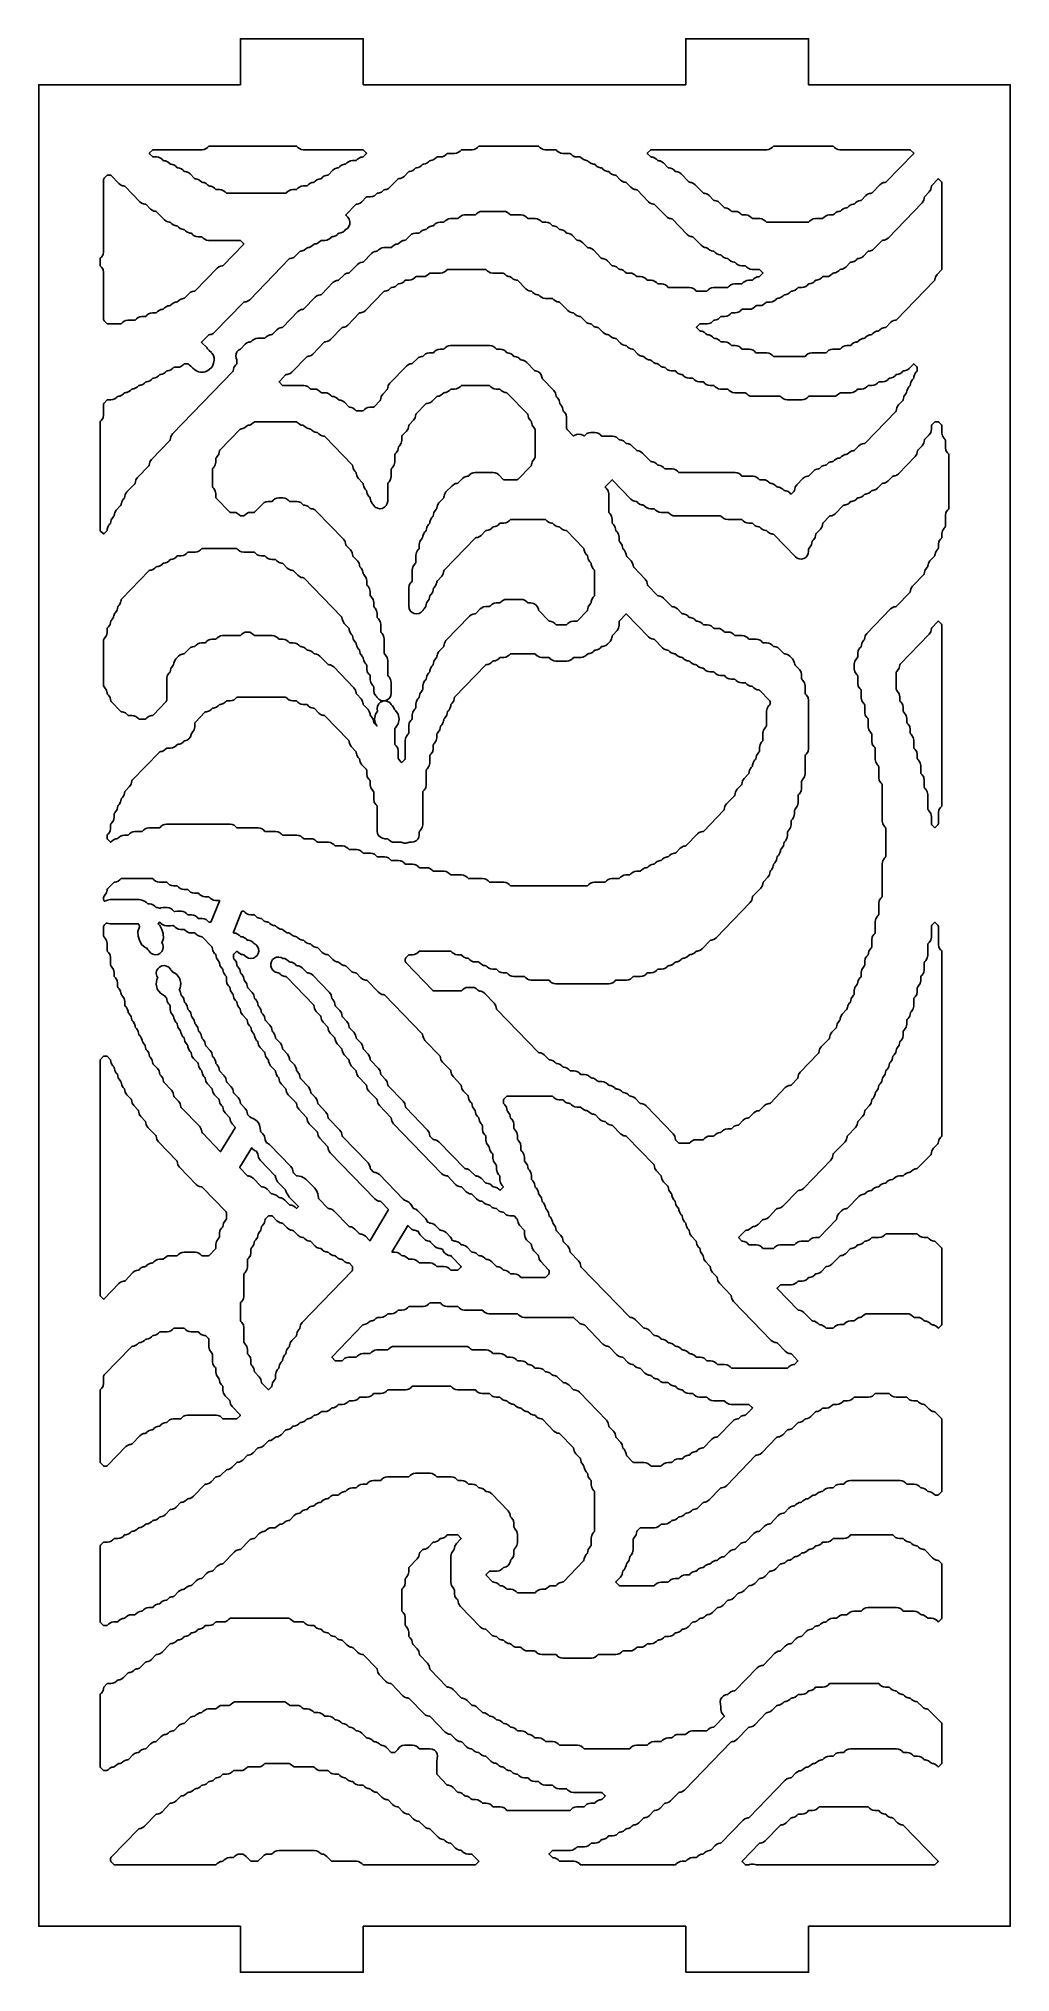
# Model space of a CAD drawing. Header units: millimetres. Extents: x 2 to 65, y 2 to 128.
import ezdxf

# ---------------------------------------------------------------- set-up
doc = ezdxf.new("R2010")
doc.units = ezdxf.units.MM
doc.layers.add('CUT', color=1, linetype='Continuous')

msp = doc.modelspace()

# ---------------------------------------------------------------- linework, layer by layer
at = {"layer": 'CUT'}
for points in [[(44.134, 2), (52.134, 2), (52.134, 5), (65.2679, 5), (65.2679, 125), (52.134, 125), (52.134, 128), (44.134, 128), (44.134, 125), (23.134, 125), (23.134, 128), (15.134, 128), (15.134, 125), (2, 125), (2, 5), (15.134, 5), (15.134, 2), (23.134, 2), (23.134, 5), (44.134, 5)], [(6.2371, 104.2201), (6.2619, 104.2583), (6.4335, 104.4358), (6.4586, 104.4557), (6.4902, 104.4599), (6.7014, 104.4599), (6.8336, 104.4777), (6.9563, 104.5298), (7.0609, 104.6124), (7.1186, 104.6721), (7.1437, 104.6919), (7.2086, 104.7007), (7.2083, 104.7029), (7.2903, 104.714), (7.4131, 104.7661), (7.5177, 104.8487), (7.5754, 104.9084), (7.6005, 104.9282), (7.6653, 104.937), (7.665, 104.9392), (7.7471, 104.9503), (7.8698, 105.0023), (7.9744, 105.085), (8.0321, 105.1447), (8.0572, 105.1645), (8.1221, 105.1732), (8.1218, 105.1755), (8.2038, 105.1866), (8.3266, 105.2386), (8.4312, 105.3213), (8.4889, 105.381), (8.514, 105.4008), (8.5788, 105.4095), (8.5785, 105.4118), (8.6606, 105.4228), (8.7833, 105.4749), (8.888, 105.5576), (8.9457, 105.6173), (8.9707, 105.6371), (9.0356, 105.6458), (9.0353, 105.6481), (9.1174, 105.6591), (9.2401, 105.7112), (9.3447, 105.7939), (9.4024, 105.8536), (9.4275, 105.8734), (9.4924, 105.8821), (9.4921, 105.8844), (9.5741, 105.8954), (9.6969, 105.9475), (9.8015, 106.0302), (9.8592, 106.0898), (9.8843, 106.1097), (9.9491, 106.1184), (9.9488, 106.1207), (10.0309, 106.1317), (10.1536, 106.1838), (10.2582, 106.2664), (10.3159, 106.3261), (10.341, 106.3459), (10.4059, 106.3547), (10.4056, 106.357), (10.4876, 106.368), (10.6104, 106.4201), (10.715, 106.5027), (10.7727, 106.5624), (10.7978, 106.5822), (10.8295, 106.5865), (11.0406, 106.5865), (11.1728, 106.6043), (11.2955, 106.6563), (11.4001, 106.739), (11.4578, 106.7987), (11.4829, 106.8185), (11.5146, 106.8228), (11.6753, 106.8228), (11.72, 106.8141), (11.7581, 106.7893), (11.8264, 106.7233), (11.9032, 106.6624), (11.9323, 106.6437), (12.0407, 106.5371), (12.0409, 106.5373), (12.14, 106.4381), (12.2342, 106.3752), (12.4144, 106.3006), (12.5255, 106.2785), (12.7206, 106.2785), (12.8316, 106.3006), (13.0119, 106.3752), (13.106, 106.4381), (13.244, 106.5761), (13.3069, 106.6702), (13.3815, 106.8505), (13.4199, 107.0433), (13.4262, 107.1982), (13.3847, 107.3476), (13.2995, 107.4771), (13.2536, 107.5276), (13.244, 107.5421), (13.106, 107.68), (13.1048, 107.6808), (13.0388, 107.7457), (13.0018, 107.799), (12.9384, 107.8737), (12.6203, 108.1811), (12.5997, 108.2086), (12.6194, 108.2368), (13.0565, 108.689), (13.0816, 108.7088), (13.1464, 108.7175), (13.1461, 108.7198), (13.2282, 108.7309), (13.3509, 108.7829), (13.4556, 108.8656), (15.3403, 110.8156), (15.3654, 110.8354), (15.4302, 110.8441), (15.4299, 110.8464), (15.512, 110.8574), (15.6347, 110.9095), (15.7394, 110.9922), (18.3092, 113.651), (18.3343, 113.6708), (18.3992, 113.6796), (18.3989, 113.6818), (18.4809, 113.6929), (18.6037, 113.745), (18.7083, 113.8276), (18.9944, 114.1236), (19.0195, 114.1434), (19.0843, 114.1521), (19.084, 114.1544), (19.1661, 114.1655), (19.2888, 114.2175), (19.3934, 114.3002), (19.4511, 114.3599), (19.4762, 114.3797), (19.5411, 114.3884), (19.5408, 114.3907), (19.6228, 114.4017), (19.7456, 114.4538), (19.8502, 114.5365), (19.9079, 114.5962), (19.933, 114.616), (19.9978, 114.6247), (19.9975, 114.627), (20.0796, 114.638), (20.2023, 114.6901), (20.307, 114.7728), (20.3647, 114.8325), (20.3897, 114.8523), (20.4214, 114.8565), (20.6326, 114.8565), (20.7647, 114.8743), (20.8875, 114.9264), (20.9921, 115.0091), (21.0498, 115.0688), (21.0749, 115.0886), (21.1397, 115.0973), (21.1394, 115.0996), (21.2215, 115.1106), (21.3442, 115.1627), (21.4489, 115.2453), (21.5066, 115.305), (21.5316, 115.3249), (21.5965, 115.3336), (21.5962, 115.3359), (21.6783, 115.3469), (21.801, 115.399), (21.9056, 115.4816), (21.9633, 115.5413), (22.0165, 115.5833), (22.1036, 115.6383), (22.2053, 115.7628), (22.2623, 115.9132), (22.2686, 116.0738), (22.2235, 116.2282), (22.1318, 116.3603), (22.0133, 116.4829), (21.9938, 116.5105), (22.0133, 116.5382), (22.6485, 117.1953), (22.6735, 117.2151), (22.7384, 117.2239), (22.7381, 117.2261), (22.8202, 117.2372), (22.9429, 117.2893), (23.0475, 117.3719), (23.3336, 117.6679), (23.3587, 117.6877), (23.3904, 117.692), (23.6015, 117.692), (23.7337, 117.7098), (23.8564, 117.7618), (23.961, 117.8445), (24.0187, 117.9042), (24.0438, 117.924), (24.1087, 117.9327), (24.1084, 117.935), (24.1904, 117.946), (24.3132, 117.9981), (24.4178, 118.0808), (24.4755, 118.1405), (24.5006, 118.1603), (24.5654, 118.169), (24.5651, 118.1713), (24.6472, 118.1823), (24.7699, 118.2344), (24.8746, 118.3171), (25.389, 118.8493), (25.4141, 118.8692), (25.479, 118.8779), (25.4787, 118.8802), (25.5607, 118.8912), (25.6835, 118.9433), (25.7881, 119.0259), (26.0742, 119.3219), (26.0992, 119.3417), (26.1641, 119.3505), (26.1638, 119.3527), (26.2459, 119.3638), (26.3686, 119.4158), (26.4732, 119.4985), (26.5309, 119.5582), (26.556, 119.578), (26.6209, 119.5867), (26.6206, 119.589), (26.7026, 119.6001), (26.8254, 119.6521), (26.93, 119.7348), (26.9877, 119.7945), (27.0128, 119.8143), (27.0776, 119.823), (27.0773, 119.8253), (27.1594, 119.8363), (27.2821, 119.8884), (27.3867, 119.9711), (27.4444, 120.0308), (27.4695, 120.0506), (27.5344, 120.0593), (27.5341, 120.0616), (27.6161, 120.0726), (27.7389, 120.1247), (27.8435, 120.2074), (27.9012, 120.2671), (27.9263, 120.2869), (27.958, 120.2911), (28.1691, 120.2911), (28.3013, 120.3089), (28.424, 120.361), (28.5286, 120.4437), (28.5863, 120.5034), (28.6114, 120.5232), (28.6431, 120.5274), (29.0826, 120.5274), (29.2148, 120.5452), (29.3375, 120.5973), (29.4422, 120.6799), (29.4999, 120.7396), (29.5249, 120.7595), (29.5566, 120.7637), (30.2245, 120.7637), (30.3567, 120.7815), (30.4794, 120.8336), (30.5841, 120.9162), (30.6418, 120.9759), (30.6668, 120.9957), (30.6985, 121), (34.514, 121), (34.5457, 120.9957), (34.5708, 120.9759), (34.6285, 120.9162), (34.7331, 120.8336), (34.8558, 120.7815), (34.988, 120.7637), (35.6559, 120.7637), (35.6876, 120.7595), (35.7127, 120.7396), (35.7704, 120.6799), (35.875, 120.5973), (35.9977, 120.5452), (36.1299, 120.5274), (36.5694, 120.5274), (36.6011, 120.5232), (36.6262, 120.5034), (36.6839, 120.4437), (36.7885, 120.361), (36.9113, 120.3089), (37.0434, 120.2911), (37.2546, 120.2911), (37.2862, 120.2869), (37.3113, 120.2671), (37.369, 120.2074), (37.4736, 120.1247), (37.5964, 120.0726), (37.6785, 120.0616), (37.6781, 120.0593), (37.743, 120.0506), (37.7681, 120.0308), (37.8258, 119.9711), (37.9304, 119.8884), (38.0532, 119.8363), (38.1352, 119.8253), (38.1349, 119.823), (38.1998, 119.8143), (38.2248, 119.7945), (38.2825, 119.7348), (38.3872, 119.6521), (38.5099, 119.6001), (38.592, 119.589), (38.5917, 119.5867), (38.6565, 119.578), (38.6816, 119.5582), (38.7393, 119.4985), (38.8439, 119.4158), (38.9667, 119.3638), (39.0487, 119.3527), (39.0484, 119.3505), (39.1133, 119.3417), (39.1384, 119.3219), (39.1961, 119.2622), (39.3007, 119.1796), (39.4234, 119.1275), (39.5055, 119.1164), (39.5052, 119.1142), (39.57, 119.1054), (39.5951, 119.0856), (39.8812, 118.7896), (39.9858, 118.707), (40.1086, 118.6549), (40.1906, 118.6439), (40.1903, 118.6416), (40.2552, 118.6329), (40.2803, 118.6131), (40.5663, 118.3171), (40.671, 118.2344), (40.7937, 118.1823), (40.8758, 118.1713), (40.8755, 118.169), (40.9403, 118.1603), (40.9654, 118.1405), (41.7082, 117.3719), (41.8129, 117.2893), (41.9356, 117.2372), (42.0177, 117.2261), (42.0174, 117.2239), (42.0822, 117.2151), (42.1073, 117.1953), (42.8501, 116.4268), (42.9548, 116.3441), (43.0775, 116.292), (43.1596, 116.281), (43.1593, 116.2787), (43.2241, 116.27), (43.2492, 116.2502), (44.2204, 115.2453), (44.325, 115.1627), (44.4478, 115.1106), (44.5298, 115.0996), (44.5295, 115.0973), (44.5944, 115.0886), (44.6195, 115.0688), (45.1339, 114.5365), (45.2386, 114.4538), (45.3613, 114.4017), (45.4434, 114.3907), (45.4431, 114.3884), (45.5079, 114.3797), (45.533, 114.3599), (45.5907, 114.3002), (45.6953, 114.2175), (45.8181, 114.1655), (45.9001, 114.1544), (45.8998, 114.1521), (45.9647, 114.1434), (45.9898, 114.1236), (46.0475, 114.0639), (46.1521, 113.9812), (46.2748, 113.9292), (46.3569, 113.9181), (46.3566, 113.9159), (46.4214, 113.9071), (46.4465, 113.8873), (46.5042, 113.8276), (46.6088, 113.745), (46.7316, 113.6929), (46.8136, 113.6818), (46.8133, 113.6796), (46.8782, 113.6708), (46.9033, 113.651), (46.961, 113.5913), (47.0656, 113.5087), (47.1884, 113.4566), (47.2704, 113.4456), (47.2701, 113.4433), (47.335, 113.4346), (47.36, 113.4147), (47.4177, 113.355), (47.5224, 113.2724), (47.6451, 113.2203), (47.7773, 113.2025), (47.9884, 113.2025), (48.0201, 113.1983), (48.0452, 113.1785), (48.1029, 113.1188), (48.2075, 113.0361), (48.3303, 112.984), (48.4624, 112.9662), (48.9019, 112.9662), (48.9336, 112.962), (48.9587, 112.9422), (49.1371, 112.7576), (49.1566, 112.73), (49.1371, 112.7023), (48.9587, 112.5177), (48.9336, 112.4979), (48.8688, 112.4892), (48.8691, 112.4869), (48.787, 112.4759), (48.6643, 112.4238), (48.5596, 112.3412), (48.5019, 112.2815), (48.4769, 112.2616), (48.4452, 112.2574), (48.234, 112.2574), (48.1019, 112.2396), (47.9791, 112.1875), (47.8745, 112.1049), (47.8168, 112.0452), (47.7917, 112.0254), (47.76, 112.0211), (47.3205, 112.0211), (47.1884, 112.0033), (47.0656, 111.9512), (46.961, 111.8686), (46.9033, 111.8089), (46.8782, 111.7891), (46.8465, 111.7848), (45.9502, 111.7848), (45.8181, 111.767), (45.6953, 111.715), (45.5907, 111.6323), (45.533, 111.5726), (45.5079, 111.5528), (45.4762, 111.5485), (44.8581, 111.5485), (44.8264, 111.5528), (44.8013, 111.5726), (44.7436, 111.6323), (44.639, 111.715), (44.5163, 111.767), (44.3841, 111.7848), (43.031, 111.7848), (42.9994, 111.7891), (42.9743, 111.8089), (42.9166, 111.8686), (42.812, 111.9512), (42.6892, 112.0033), (42.5571, 112.0211), (42.3459, 112.0211), (42.3142, 112.0254), (42.2891, 112.0452), (42.2314, 112.1049), (42.1268, 112.1875), (42.0041, 112.2396), (41.8719, 112.2574), (41.6608, 112.2574), (41.6291, 112.2616), (41.604, 112.2815), (41.5463, 112.3412), (41.4417, 112.4238), (41.3189, 112.4759), (41.1868, 112.4937), (40.9756, 112.4937), (40.9439, 112.4979), (40.9189, 112.5177), (40.8612, 112.5774), (40.7565, 112.6601), (40.6338, 112.7122), (40.5016, 112.73), (40.2905, 112.73), (40.2588, 112.7342), (40.2337, 112.754), (40.176, 112.8137), (40.0714, 112.8964), (39.9487, 112.9485), (39.8666, 112.9595), (39.8669, 112.9618), (39.802, 112.9705), (39.777, 112.9903), (39.7193, 113.05), (39.6146, 113.1327), (39.4919, 113.1848), (39.4098, 113.1958), (39.4101, 113.1981), (39.3453, 113.2068), (39.3202, 113.2266), (39.0341, 113.5226), (38.9295, 113.6053), (38.8068, 113.6573), (38.7247, 113.6684), (38.725, 113.6706), (38.6601, 113.6794), (38.6351, 113.6992), (38.1206, 114.2315), (38.016, 114.3141), (37.8932, 114.3662), (37.8112, 114.3772), (37.8115, 114.3795), (37.7466, 114.3882), (37.7215, 114.408), (37.4355, 114.704), (37.3308, 114.7867), (37.2081, 114.8388), (37.126, 114.8498), (37.1263, 114.8521), (37.0615, 114.8608), (37.0364, 114.8806), (36.7503, 115.1766), (36.6457, 115.2593), (36.523, 115.3113), (36.4409, 115.3224), (36.4412, 115.3246), (36.3763, 115.3334), (36.3513, 115.3532), (36.2936, 115.4129), (36.1889, 115.4955), (36.0662, 115.5476), (35.9841, 115.5587), (35.9844, 115.5609), (35.9196, 115.5697), (35.8945, 115.5895), (35.8368, 115.6492), (35.7322, 115.7318), (35.6094, 115.7839), (35.5274, 115.7949), (35.5277, 115.7972), (35.4628, 115.8059), (35.4377, 115.8258), (35.38, 115.8855), (35.2754, 115.9681), (35.1527, 116.0202), (35.0205, 116.038), (34.8094, 116.038), (34.7777, 116.0422), (34.7526, 116.0621), (34.6949, 116.1217), (34.5903, 116.2044), (34.4675, 116.2565), (34.3354, 116.2743), (33.8958, 116.2743), (33.8642, 116.2785), (33.8391, 116.2983), (33.7814, 116.358), (33.6768, 116.4407), (33.554, 116.4928), (33.4219, 116.5105), (32.7539, 116.5105), (32.7223, 116.5148), (32.6972, 116.5346), (32.6395, 116.5943), (32.5349, 116.677), (32.4121, 116.7291), (32.28, 116.7468), (30.8771, 116.7468), (30.745, 116.7291), (30.6222, 116.677), (30.5176, 116.5943), (30.4599, 116.5346), (30.4348, 116.5148), (30.4032, 116.5105), (29.7352, 116.5105), (29.6031, 116.4928), (29.4803, 116.4407), (29.3757, 116.358), (29.318, 116.2983), (29.2929, 116.2785), (29.2613, 116.2743), (28.8217, 116.2743), (28.6896, 116.2565), (28.5668, 116.2044), (28.4622, 116.1217), (28.4045, 116.0621), (28.3794, 116.0422), (28.3478, 116.038), (28.1366, 116.038), (28.0044, 116.0202), (27.8817, 115.9681), (27.7771, 115.8855), (27.7194, 115.8258), (27.6943, 115.8059), (27.6294, 115.7972), (27.6297, 115.7949), (27.5477, 115.7839), (27.4249, 115.7318), (27.3203, 115.6492), (27.2626, 115.5895), (27.2375, 115.5697), (27.1727, 115.5609), (27.173, 115.5587), (27.0909, 115.5476), (26.9682, 115.4955), (26.8635, 115.4129), (26.8058, 115.3532), (26.7808, 115.3334), (26.7491, 115.3291), (26.5379, 115.3291), (26.4058, 115.3113), (26.283, 115.2593), (26.1784, 115.1766), (25.8923, 114.8806), (25.8672, 114.8608), (25.8024, 114.8521), (25.8027, 114.8498), (25.7206, 114.8388), (25.5979, 114.7867), (25.4933, 114.704), (25.4356, 114.6443), (25.4105, 114.6245), (25.3456, 114.6158), (25.3459, 114.6135), (25.2639, 114.6025), (25.1411, 114.5504), (25.0365, 114.4677), (24.9788, 114.408), (24.9537, 114.3882), (24.9221, 114.384), (24.4825, 114.384), (24.3504, 114.3662), (24.2276, 114.3141), (24.123, 114.2315), (24.0653, 114.1718), (24.0402, 114.1519), (23.9753, 114.1432), (23.9757, 114.1409), (23.8936, 114.1299), (23.7708, 114.0778), (23.6662, 113.9952), (23.1518, 113.4629), (23.1267, 113.4431), (23.0618, 113.4344), (23.0621, 113.4321), (22.9801, 113.421), (22.8573, 113.369), (22.7527, 113.2863), (22.2382, 112.754), (22.2132, 112.7342), (22.1483, 112.7255), (22.1486, 112.7232), (22.0666, 112.7122), (21.9438, 112.6601), (21.8392, 112.5774), (21.5531, 112.2815), (21.528, 112.2616), (21.4632, 112.2529), (21.4635, 112.2506), (21.3814, 112.2396), (21.2587, 112.1875), (21.154, 112.1049), (20.4112, 111.3363), (20.3861, 111.3165), (20.3213, 111.3078), (20.3216, 111.3055), (20.2395, 111.2945), (20.1168, 111.2424), (20.0121, 111.1597), (19.2693, 110.3912), (19.2442, 110.3714), (19.1794, 110.3626), (19.1797, 110.3603), (19.0976, 110.3493), (18.9749, 110.2972), (18.8702, 110.2146), (17.899, 109.2097), (17.8739, 109.1899), (17.8091, 109.1812), (17.8094, 109.1789), (17.7273, 109.1679), (17.6046, 109.1158), (17.5, 109.0331), (17.2139, 108.7372), (17.1888, 108.7173), (17.1239, 108.7086), (17.1243, 108.7063), (17.0422, 108.6953), (16.9195, 108.6432), (16.8148, 108.5606), (16.7571, 108.5009), (16.7321, 108.4811), (16.7004, 108.4768), (16.2608, 108.4768), (16.1287, 108.459), (16.0059, 108.4069), (15.9013, 108.3243), (15.8436, 108.2646), (15.8185, 108.2448), (15.7537, 108.236), (15.754, 108.2338), (15.6719, 108.2227), (15.5492, 108.1707), (15.4445, 108.088), (15.1585, 107.792), (15.1329, 107.7718), (15.1329, 107.7718), (15.009, 107.6964), (14.912, 107.5887), (14.85, 107.4577), (14.8281, 107.3143), (14.8483, 107.1708), (14.8958, 107.0674), (14.9068, 107.0109), (14.9068, 106.871), (14.8981, 106.8263), (14.8733, 106.7881), (14.8189, 106.7318), (14.7149, 106.5718), (14.6903, 106.4452), (14.6876, 106.4457), (14.6698, 106.3537), (14.645, 106.3156), (10.7081, 102.2424), (10.604, 102.0823), (10.5794, 101.9557), (10.5768, 101.9562), (10.5589, 101.8643), (10.5341, 101.8261), (9.3378, 100.5884), (9.2338, 100.4283), (9.2091, 100.3017), (9.2065, 100.3022), (9.1886, 100.2103), (9.1638, 100.1721), (8.4243, 99.4069), (8.3202, 99.2469), (8.2956, 99.1203), (8.293, 99.1208), (8.2751, 99.0288), (8.2503, 98.9907), (7.7391, 98.4618), (7.6351, 98.3017), (7.6105, 98.1751), (7.6079, 98.1756), (7.59, 98.0837), (7.5652, 98.0455), (7.5108, 97.9892), (7.4067, 97.8291), (7.3821, 97.7025), (7.3795, 97.7031), (7.3616, 97.6111), (7.3368, 97.573), (7.054, 97.2804), (6.95, 97.1203), (6.9253, 96.9937), (6.9227, 96.9942), (6.9048, 96.9022), (6.88, 96.8641), (6.8256, 96.8078), (6.7216, 96.6477), (6.697, 96.5211), (6.6943, 96.5216), (6.6765, 96.4297), (6.6517, 96.3915), (6.5972, 96.3352), (6.4932, 96.1751), (6.4686, 96.0485), (6.466, 96.049), (6.4481, 95.9571), (6.4233, 95.9189), (6.2563, 95.7462), (6.2284, 95.7253), (6.2004, 95.7462), (6.0335, 95.9189), (6.0087, 95.9571), (6, 96.0018), (6, 102.994), (6.0087, 103.0387), (6.0335, 103.0768), (6.0879, 103.1331), (6.1919, 103.2932), (6.2284, 103.4806), (6.2284, 104.1755)], [(18.7558, 121), (18.7875, 120.9957), (18.8125, 120.9759), (18.8702, 120.9162), (18.9749, 120.8336), (19.0976, 120.7815), (19.2298, 120.7637), (23.095, 120.7637), (23.1267, 120.7595), (23.1518, 120.7396), (23.3301, 120.5551), (23.3497, 120.5274), (23.3301, 120.4997), (23.1518, 120.3152), (23.1267, 120.2954), (23.0618, 120.2867), (23.0621, 120.2844), (22.9801, 120.2734), (22.8573, 120.2213), (22.7527, 120.1386), (22.695, 120.0789), (22.6699, 120.0591), (22.6383, 120.0549), (22.4271, 120.0549), (22.2949, 120.0371), (22.1722, 119.985), (22.0676, 119.9023), (22.0099, 119.8426), (21.9848, 119.8228), (21.9199, 119.8141), (21.9202, 119.8118), (21.8382, 119.8008), (21.7154, 119.7487), (21.6108, 119.6661), (21.5531, 119.6064), (21.528, 119.5865), (21.4632, 119.5778), (21.4635, 119.5755), (21.3814, 119.5645), (21.2587, 119.5124), (21.154, 119.4298), (20.868, 119.1338), (20.8429, 119.114), (20.778, 119.1052), (20.7783, 119.103), (20.6963, 119.0919), (20.5735, 119.0399), (20.4689, 118.9572), (20.4112, 118.8975), (20.3861, 118.8777), (20.3213, 118.869), (20.3216, 118.8667), (20.2395, 118.8556), (20.1168, 118.8036), (20.0121, 118.7209), (19.9544, 118.6612), (19.9294, 118.6414), (19.8645, 118.6327), (19.8648, 118.6304), (19.7828, 118.6194), (19.66, 118.5673), (19.5554, 118.4846), (19.4977, 118.4249), (19.4726, 118.4051), (19.4409, 118.4008), (19.2298, 118.4008), (19.0976, 118.3831), (18.9749, 118.331), (18.8702, 118.2483), (18.8125, 118.1886), (18.7875, 118.1688), (18.7558, 118.1646), (18.5446, 118.1646), (18.4125, 118.1468), (18.2897, 118.0947), (18.1851, 118.012), (18.1274, 117.9523), (18.1023, 117.9325), (18.0707, 117.9283), (14.2552, 117.9283), (14.2235, 117.9325), (14.1984, 117.9523), (14.1407, 118.012), (14.0361, 118.0947), (13.9133, 118.1468), (13.7812, 118.1646), (13.57, 118.1646), (13.5383, 118.1688), (13.5133, 118.1886), (13.4556, 118.2483), (13.3509, 118.331), (13.2282, 118.3831), (13.1461, 118.3941), (13.1464, 118.3964), (13.0816, 118.4051), (13.0565, 118.4249), (12.9988, 118.4846), (12.8942, 118.5673), (12.7714, 118.6194), (12.6894, 118.6304), (12.6897, 118.6327), (12.6248, 118.6414), (12.5997, 118.6612), (12.542, 118.7209), (12.4374, 118.8036), (12.3147, 118.8556), (12.2326, 118.8667), (12.2329, 118.869), (12.1681, 118.8777), (12.143, 118.8975), (11.8569, 119.1935), (11.7523, 119.2761), (11.6295, 119.3282), (11.5475, 119.3393), (11.5478, 119.3415), (11.4829, 119.3503), (11.4578, 119.3701), (11.4001, 119.4298), (11.2955, 119.5124), (11.1728, 119.5645), (11.0907, 119.5755), (11.091, 119.5778), (11.0262, 119.5865), (11.0011, 119.6064), (10.9434, 119.6661), (10.8388, 119.7487), (10.716, 119.8008), (10.634, 119.8118), (10.6343, 119.8141), (10.5694, 119.8228), (10.5443, 119.8426), (10.4866, 119.9023), (10.382, 119.985), (10.2593, 120.0371), (10.1772, 120.0481), (10.1775, 120.0504), (10.1126, 120.0591), (10.0876, 120.0789), (10.0299, 120.1386), (9.9252, 120.2213), (9.8025, 120.2734), (9.6704, 120.2911), (9.4592, 120.2911), (9.4275, 120.2954), (9.4024, 120.3152), (9.2241, 120.4997), (9.2045, 120.5274), (9.2241, 120.5551), (9.4024, 120.7396), (9.4275, 120.7595), (9.4592, 120.7637), (12.6393, 120.7637), (12.7714, 120.7815), (12.8942, 120.8336), (12.9988, 120.9162), (13.0565, 120.9759), (13.0816, 120.9957), (13.1133, 121)], [(53.6979, 121), (53.7296, 120.9957), (53.7547, 120.9759), (53.8124, 120.9162), (53.917, 120.8336), (54.0398, 120.7815), (54.1719, 120.7637), (58.7223, 120.7637), (58.754, 120.7595), (58.779, 120.7396), (58.9574, 120.5551), (58.9769, 120.5274), (58.9574, 120.4997), (57.1804, 118.6612), (57.1553, 118.6414), (57.0904, 118.6327), (57.0907, 118.6304), (57.0087, 118.6194), (56.8859, 118.5673), (56.7813, 118.4846), (56.2669, 117.9523), (56.2418, 117.9325), (56.1769, 117.9238), (56.1772, 117.9215), (56.0952, 117.9105), (55.9724, 117.8584), (55.8678, 117.7758), (55.5817, 117.4798), (55.5566, 117.46), (55.4918, 117.4512), (55.4921, 117.449), (55.41, 117.4379), (55.2873, 117.3858), (55.1827, 117.3032), (55.125, 117.2435), (55.0999, 117.2237), (55.035, 117.2149), (55.0353, 117.2127), (54.9533, 117.2016), (54.8305, 117.1496), (54.7259, 117.0669), (54.6682, 117.0072), (54.6431, 116.9874), (54.5783, 116.9787), (54.5786, 116.9764), (54.4965, 116.9653), (54.3738, 116.9133), (54.2691, 116.8306), (54.2114, 116.7709), (54.1864, 116.7511), (54.1215, 116.7424), (54.1218, 116.7401), (54.0398, 116.7291), (53.917, 116.677), (53.8124, 116.5943), (53.7547, 116.5346), (53.7296, 116.5148), (53.6979, 116.5105), (53.4868, 116.5105), (53.3546, 116.4928), (53.2319, 116.4407), (53.1272, 116.358), (53.0695, 116.2983), (53.0445, 116.2785), (53.0128, 116.2743), (52.5732, 116.2743), (52.4411, 116.2565), (52.3183, 116.2044), (52.2137, 116.1217), (52.156, 116.0621), (52.1309, 116.0422), (52.0993, 116.038), (49.4257, 116.038), (49.394, 116.0422), (49.3689, 116.0621), (49.3112, 116.1217), (49.2066, 116.2044), (49.0839, 116.2565), (48.9517, 116.2743), (48.5122, 116.2743), (48.4805, 116.2785), (48.4554, 116.2983), (48.3977, 116.358), (48.2931, 116.4407), (48.1703, 116.4928), (48.0382, 116.5105), (47.827, 116.5105), (47.7953, 116.5148), (47.7703, 116.5346), (47.7126, 116.5943), (47.6079, 116.677), (47.4852, 116.7291), (47.353, 116.7468), (47.1419, 116.7468), (47.1102, 116.7511), (47.0851, 116.7709), (47.0274, 116.8306), (46.9228, 116.9133), (46.8001, 116.9653), (46.718, 116.9764), (46.7183, 116.9787), (46.6534, 116.9874), (46.6284, 117.0072), (46.3423, 117.3032), (46.2377, 117.3858), (46.1149, 117.4379), (46.0329, 117.449), (46.0332, 117.4512), (45.9683, 117.46), (45.9432, 117.4798), (45.6571, 117.7758), (45.5525, 117.8584), (45.4298, 117.9105), (45.3477, 117.9215), (45.348, 117.9238), (45.2832, 117.9325), (45.2581, 117.9523), (44.7436, 118.4846), (44.639, 118.5673), (44.5163, 118.6194), (44.4342, 118.6304), (44.4345, 118.6327), (44.3696, 118.6414), (44.3446, 118.6612), (43.8301, 119.1935), (43.7255, 119.2761), (43.6027, 119.3282), (43.5207, 119.3393), (43.521, 119.3415), (43.4561, 119.3503), (43.431, 119.3701), (43.3733, 119.4298), (43.2687, 119.5124), (43.146, 119.5645), (43.0639, 119.5755), (43.0642, 119.5778), (42.9994, 119.5865), (42.9743, 119.6064), (42.6882, 119.9023), (42.5836, 119.985), (42.4608, 120.0371), (42.3788, 120.0481), (42.3791, 120.0504), (42.3142, 120.0591), (42.2891, 120.0789), (42.2314, 120.1386), (42.1268, 120.2213), (42.0041, 120.2734), (41.922, 120.2844), (41.9223, 120.2867), (41.8575, 120.2954), (41.8324, 120.3152), (41.654, 120.4997), (41.6345, 120.5274), (41.654, 120.5551), (41.8324, 120.7396), (41.8575, 120.7595), (41.8891, 120.7637), (49.4085, 120.7637), (49.5406, 120.7815), (49.6634, 120.8336), (49.768, 120.9162), (49.8257, 120.9759), (49.8508, 120.9957), (49.8824, 121)], [(6.0087, 113.6716), (6.0335, 113.7097), (6.0879, 113.766), (6.1919, 113.9261), (6.2284, 114.1135), (6.2284, 118.8252), (6.2371, 118.8699), (6.2619, 118.9081), (6.4335, 119.0856), (6.4586, 119.1054), (6.4902, 119.1097), (6.6517, 119.1097), (6.6833, 119.1054), (6.7084, 119.0856), (7.2229, 118.5534), (7.3275, 118.4707), (7.4502, 118.4186), (7.5323, 118.4076), (7.532, 118.4053), (7.5969, 118.3966), (7.6219, 118.3768), (8.5931, 117.3719), (8.6978, 117.2893), (8.8205, 117.2372), (8.9026, 117.2261), (8.9023, 117.2239), (8.9671, 117.2151), (8.9922, 117.1953), (9.2783, 116.8993), (9.3829, 116.8167), (9.5057, 116.7646), (9.5877, 116.7536), (9.5874, 116.7513), (9.6523, 116.7426), (9.6773, 116.7228), (10.1918, 116.1905), (10.2964, 116.1078), (10.4192, 116.0558), (10.5012, 116.0447), (10.5009, 116.0424), (10.5658, 116.0337), (10.5909, 116.0139), (10.6486, 115.9542), (10.7532, 115.8715), (10.8759, 115.8195), (10.958, 115.8084), (10.9577, 115.8062), (11.0226, 115.7974), (11.0476, 115.7776), (11.1053, 115.7179), (11.21, 115.6353), (11.3327, 115.5832), (11.4148, 115.5721), (11.4145, 115.5699), (11.4793, 115.5611), (11.5044, 115.5413), (11.5621, 115.4816), (11.6667, 115.399), (11.7895, 115.3469), (11.8715, 115.3359), (11.8712, 115.3336), (11.9361, 115.3249), (11.9611, 115.305), (12.0188, 115.2453), (12.1235, 115.1627), (12.2462, 115.1106), (12.3784, 115.0928), (12.5895, 115.0928), (12.6212, 115.0886), (12.6463, 115.0688), (12.704, 115.0091), (12.8086, 114.9264), (12.9314, 114.8743), (13.0635, 114.8565), (15.1017, 114.8565), (15.1334, 114.8523), (15.1585, 114.8325), (15.3368, 114.6479), (15.3564, 114.6203), (15.3368, 114.5926), (14.0166, 113.2266), (13.9915, 113.2068), (13.9266, 113.1981), (13.9269, 113.1958), (13.8449, 113.1848), (13.7221, 113.1327), (13.6175, 113.05), (12.1895, 111.5726), (12.1645, 111.5528), (12.0996, 111.5441), (12.0999, 111.5418), (12.0178, 111.5307), (11.8951, 111.4787), (11.7905, 111.396), (11.5044, 111.1), (11.4793, 111.0802), (11.4145, 111.0715), (11.4148, 111.0692), (11.3327, 111.0582), (11.21, 111.0061), (11.1053, 110.9234), (11.0476, 110.8637), (11.0226, 110.8439), (10.9577, 110.8352), (10.958, 110.8329), (10.8759, 110.8219), (10.7532, 110.7698), (10.6486, 110.6871), (10.5909, 110.6275), (10.5658, 110.6076), (10.5009, 110.5989), (10.5012, 110.5966), (10.4192, 110.5856), (10.2964, 110.5335), (10.1918, 110.4509), (10.1341, 110.3912), (10.109, 110.3714), (10.0442, 110.3626), (10.0445, 110.3603), (9.9624, 110.3493), (9.8397, 110.2972), (9.735, 110.2146), (9.6773, 110.1549), (9.6523, 110.1351), (9.6206, 110.1308), (9.4094, 110.1308), (9.2773, 110.113), (9.1545, 110.061), (9.0499, 109.9783), (8.9922, 109.9186), (8.9671, 109.8988), (8.9355, 109.8945), (8.7243, 109.8945), (8.5921, 109.8767), (8.4694, 109.8247), (8.3648, 109.742), (8.3071, 109.6823), (8.282, 109.6625), (8.2503, 109.6582), (7.8108, 109.6582), (7.6786, 109.6404), (7.5559, 109.5884), (7.4513, 109.5057), (7.3936, 109.446), (7.3685, 109.4262), (7.3368, 109.4219), (6.4902, 109.4219), (6.4586, 109.4262), (6.4335, 109.446), (6.2619, 109.6236), (6.2371, 109.6617), (6.2284, 109.7064), (6.2284, 112.7641), (6.1919, 112.9515), (6.0879, 113.1116), (6.0335, 113.1679), (6.0087, 113.206), (6, 113.2507), (6, 113.6269)], [(46.0329, 109.665), (46.1149, 109.676), (46.2377, 109.7281), (46.3423, 109.8107), (46.4, 109.8704), (46.4251, 109.8903), (46.4567, 109.8945), (46.6679, 109.8945), (46.8001, 109.9123), (46.9228, 109.9644), (47.0274, 110.047), (47.0851, 110.1067), (47.1102, 110.1265), (47.1419, 110.1308), (47.353, 110.1308), (47.4852, 110.1486), (47.6079, 110.2007), (47.7126, 110.2833), (47.7703, 110.343), (47.7953, 110.3628), (47.827, 110.3671), (48.2666, 110.3671), (48.3987, 110.3849), (48.5215, 110.4369), (48.6261, 110.5196), (48.6838, 110.5793), (48.7089, 110.5991), (48.7405, 110.6034), (48.9517, 110.6034), (49.0839, 110.6212), (49.2066, 110.6732), (49.3112, 110.7559), (49.3689, 110.8156), (49.394, 110.8354), (49.4257, 110.8397), (49.6368, 110.8397), (49.769, 110.8574), (49.8917, 110.9095), (49.9964, 110.9922), (50.0541, 111.0519), (50.0791, 111.0717), (50.144, 111.0804), (50.1437, 111.0827), (50.2257, 111.0937), (50.3485, 111.1458), (50.4531, 111.2285), (50.5108, 111.2882), (50.5359, 111.308), (50.6008, 111.3167), (50.6005, 111.319), (50.6825, 111.33), (50.8053, 111.3821), (50.9099, 111.4647), (50.9676, 111.5244), (50.9927, 111.5443), (51.0575, 111.553), (51.0572, 111.5553), (51.1393, 111.5663), (51.262, 111.6184), (51.3666, 111.701), (51.4243, 111.7607), (51.4494, 111.7805), (51.4811, 111.7848), (51.6923, 111.7848), (51.8244, 111.8026), (51.9472, 111.8547), (52.0518, 111.9373), (52.1095, 111.997), (52.1346, 112.0168), (52.1994, 112.0256), (52.1991, 112.0278), (52.2812, 112.0389), (52.4039, 112.0909), (52.5085, 112.1736), (52.5662, 112.2333), (52.5913, 112.2531), (52.6562, 112.2618), (52.6559, 112.2641), (52.7379, 112.2752), (52.8607, 112.3272), (52.9653, 112.4099), (53.023, 112.4696), (53.0481, 112.4894), (53.0798, 112.4937), (53.2909, 112.4937), (53.4231, 112.5114), (53.5458, 112.5635), (53.6504, 112.6462), (53.7081, 112.7059), (53.7332, 112.7257), (53.7981, 112.7344), (53.7978, 112.7367), (53.8798, 112.7477), (54.0026, 112.7998), (54.1072, 112.8825), (54.1649, 112.9422), (54.19, 112.962), (54.2548, 112.9707), (54.2545, 112.973), (54.3366, 112.984), (54.4593, 113.0361), (54.564, 113.1188), (54.85, 113.4147), (54.8751, 113.4346), (54.94, 113.4433), (54.9397, 113.4456), (55.0217, 113.4566), (55.1445, 113.5087), (55.2491, 113.5913), (55.3068, 113.651), (55.3319, 113.6708), (55.3967, 113.6796), (55.3964, 113.6818), (55.4785, 113.6929), (55.6012, 113.745), (55.7059, 113.8276), (55.9919, 114.1236), (56.017, 114.1434), (56.0819, 114.1521), (56.0816, 114.1544), (56.1636, 114.1655), (56.2864, 114.2175), (56.391, 114.3002), (56.9055, 114.8325), (56.9305, 114.8523), (56.9954, 114.861), (56.9951, 114.8633), (57.0771, 114.8743), (57.1999, 114.9264), (57.3045, 115.0091), (59.5288, 117.3103), (59.6328, 117.4704), (59.6575, 117.597), (59.6601, 117.5965), (59.678, 117.6885), (59.7028, 117.7266), (59.9856, 118.0192), (60.0896, 118.1793), (60.1142, 118.3059), (60.1169, 118.3054), (60.1347, 118.3973), (60.1595, 118.4355), (60.5549, 118.8445), (60.5828, 118.8654), (60.6108, 118.8445), (60.7777, 118.6718), (60.8025, 118.6336), (60.8112, 118.589), (60.8112, 113.0144), (60.8025, 112.9698), (60.7777, 112.9316), (60.4949, 112.639), (60.3909, 112.4789), (60.3663, 112.3523), (60.3636, 112.3528), (60.3457, 112.2609), (60.321, 112.2227), (57.8655, 109.6823), (57.8404, 109.6625), (57.7756, 109.6538), (57.7759, 109.6515), (57.6938, 109.6404), (57.5711, 109.5884), (57.4665, 109.5057), (57.1804, 109.2097), (57.1553, 109.1899), (57.0904, 109.1812), (57.0907, 109.1789), (57.0087, 109.1679), (56.8859, 109.1158), (56.7813, 109.0331), (56.7236, 108.9734), (56.6985, 108.9536), (56.6337, 108.9449), (56.634, 108.9426), (56.5519, 108.9316), (56.4292, 108.8795), (56.3246, 108.7969), (56.2669, 108.7372), (56.2418, 108.7173), (56.1769, 108.7086), (56.1772, 108.7063), (56.0952, 108.6953), (55.9724, 108.6432), (55.8678, 108.5606), (55.8101, 108.5009), (55.785, 108.4811), (55.7202, 108.4723), (55.7205, 108.4701), (55.6384, 108.459), (55.5157, 108.4069), (55.411, 108.3243), (55.3533, 108.2646), (55.3283, 108.2448), (55.2634, 108.236), (55.2637, 108.2338), (55.1817, 108.2227), (55.0589, 108.1707), (54.9543, 108.088), (54.8966, 108.0283), (54.8715, 108.0085), (54.8398, 108.0042), (54.6287, 108.0042), (54.4965, 107.9864), (54.3738, 107.9344), (54.2691, 107.8517), (54.2114, 107.792), (54.1864, 107.7722), (54.1547, 107.7679), (53.7151, 107.7679), (53.583, 107.7502), (53.4602, 107.6981), (53.3556, 107.6154), (53.2979, 107.5557), (53.2728, 107.5359), (53.2412, 107.5316), (52.3449, 107.5316), (52.2127, 107.5139), (52.09, 107.4618), (51.9853, 107.3791), (51.9276, 107.3194), (51.9026, 107.2996), (51.8709, 107.2954), (49.8824, 107.2954), (49.8508, 107.2996), (49.8257, 107.3194), (49.768, 107.3791), (49.6634, 107.4618), (49.5406, 107.5139), (49.4085, 107.5316), (48.7405, 107.5316), (48.7089, 107.5359), (48.6838, 107.5557), (48.6261, 107.6154), (48.5215, 107.6981), (48.3987, 107.7502), (48.2666, 107.7679), (47.827, 107.7679), (47.7953, 107.7722), (47.7703, 107.792), (47.7126, 107.8517), (47.6079, 107.9344), (47.4852, 107.9864), (47.353, 108.0042), (47.1419, 108.0042), (47.1102, 108.0085), (47.0851, 108.0283), (47.0274, 108.088), (46.9228, 108.1707), (46.8001, 108.2227), (46.6679, 108.2405), (46.4567, 108.2405), (46.4251, 108.2448), (46.4, 108.2646), (46.3423, 108.3243), (46.2377, 108.4069), (46.1149, 108.459), (46.0329, 108.4701), (46.0332, 108.4723), (45.9683, 108.4811), (45.9432, 108.5009), (45.8855, 108.5606), (45.7809, 108.6432), (45.6582, 108.6953), (45.5761, 108.7063), (45.5764, 108.7086), (45.5115, 108.7173), (45.4865, 108.7372), (45.4288, 108.7969), (45.3241, 108.8795), (45.2014, 108.9316), (45.1193, 108.9426), (45.1196, 108.9449), (45.0548, 108.9536), (45.0297, 108.9734), (44.8513, 109.158), (44.8318, 109.1857), (44.8513, 109.2133), (45.0297, 109.3979), (45.0548, 109.4177), (45.0865, 109.4219), (45.526, 109.4219), (45.6582, 109.4397), (45.7809, 109.4918), (45.8855, 109.5745), (45.9432, 109.6342), (45.9683, 109.654), (46.0332, 109.6627)], [(19.5408, 107.3021), (19.6228, 107.3131), (19.7456, 107.3652), (19.8502, 107.4479), (20.593, 108.2164), (20.6181, 108.2362), (20.683, 108.245), (20.6827, 108.2472), (20.7647, 108.2583), (20.8875, 108.3104), (20.9921, 108.393), (21.7349, 109.1616), (21.76, 109.1814), (21.8249, 109.1901), (21.8246, 109.1924), (21.9066, 109.2034), (22.0294, 109.2555), (22.134, 109.3382), (22.8768, 110.1067), (22.9019, 110.1265), (22.9668, 110.1353), (22.9665, 110.1375), (23.0485, 110.1486), (23.1713, 110.2007), (23.2759, 110.2833), (24.4755, 111.5244), (24.5006, 111.5443), (24.5654, 111.553), (24.5651, 111.5553), (24.6472, 111.5663), (24.7699, 111.6184), (24.8746, 111.701), (24.9323, 111.7607), (24.9573, 111.7805), (25.0222, 111.7893), (25.0219, 111.7915), (25.104, 111.8026), (25.2267, 111.8547), (25.3313, 111.9373), (25.389, 111.997), (25.4141, 112.0168), (25.479, 112.0256), (25.4787, 112.0278), (25.5607, 112.0389), (25.6835, 112.0909), (25.7881, 112.1736), (25.8458, 112.2333), (25.8709, 112.2531), (25.9025, 112.2574), (26.1137, 112.2574), (26.2459, 112.2752), (26.3686, 112.3272), (26.4732, 112.4099), (26.5309, 112.4696), (26.556, 112.4894), (26.5877, 112.4937), (27.0272, 112.4937), (27.1594, 112.5114), (27.2821, 112.5635), (27.3867, 112.6462), (27.4444, 112.7059), (27.4695, 112.7257), (27.5012, 112.73), (28.1691, 112.73), (28.3013, 112.7477), (28.424, 112.7998), (28.5286, 112.8825), (28.5863, 112.9422), (28.6114, 112.962), (28.6431, 112.9662), (31.0883, 112.9662), (31.12, 112.962), (31.1451, 112.9422), (31.2028, 112.8825), (31.3074, 112.7998), (31.4301, 112.7477), (31.5623, 112.73), (32.2302, 112.73), (32.2619, 112.7257), (32.287, 112.7059), (32.3447, 112.6462), (32.4493, 112.5635), (32.572, 112.5114), (32.6541, 112.5004), (32.6538, 112.4981), (32.7186, 112.4894), (32.7437, 112.4696), (32.8014, 112.4099), (32.906, 112.3272), (33.0288, 112.2752), (33.1109, 112.2641), (33.1105, 112.2618), (33.1754, 112.2531), (33.2005, 112.2333), (33.7149, 111.701), (33.8196, 111.6184), (33.9423, 111.5663), (34.0244, 111.5553), (34.0241, 111.553), (34.0889, 111.5443), (34.114, 111.5244), (34.1717, 111.4647), (34.2763, 111.3821), (34.3991, 111.33), (34.4811, 111.319), (34.4808, 111.3167), (34.5457, 111.308), (34.5708, 111.2882), (34.6285, 111.2285), (34.7331, 111.1458), (34.8558, 111.0937), (34.988, 111.0759), (35.4275, 111.0759), (35.4592, 111.0717), (35.4843, 111.0519), (35.542, 110.9922), (35.6466, 110.9095), (35.7694, 110.8574), (35.8514, 110.8464), (35.8511, 110.8441), (35.916, 110.8354), (35.941, 110.8156), (36.4555, 110.2833), (36.5601, 110.2007), (36.6829, 110.1486), (36.7649, 110.1375), (36.7646, 110.1353), (36.8295, 110.1265), (36.8546, 110.1067), (36.9123, 110.047), (37.0169, 109.9644), (37.1396, 109.9123), (37.2217, 109.9013), (37.2214, 109.899), (37.2862, 109.8903), (37.3113, 109.8704), (37.5974, 109.5745), (37.702, 109.4918), (37.8248, 109.4397), (37.9068, 109.4287), (37.9065, 109.4264), (37.9714, 109.4177), (37.9965, 109.3979), (38.0542, 109.3382), (38.1588, 109.2555), (38.2815, 109.2034), (38.3636, 109.1924), (38.3633, 109.1901), (38.4281, 109.1814), (38.4532, 109.1616), (38.7393, 108.8656), (38.8439, 108.7829), (38.9667, 108.7309), (39.0487, 108.7198), (39.0484, 108.7175), (39.1133, 108.7088), (39.1384, 108.689), (39.1961, 108.6293), (39.3007, 108.5466), (39.4234, 108.4946), (39.5055, 108.4835), (39.5052, 108.4813), (39.57, 108.4725), (39.5951, 108.4527), (39.8812, 108.1567), (39.9858, 108.0741), (40.1086, 108.022), (40.1906, 108.011), (40.1903, 108.0087), (40.2552, 108), (40.2803, 107.9801), (40.338, 107.9204), (40.4426, 107.8378), (40.5653, 107.7857), (40.6474, 107.7747), (40.6471, 107.7724), (40.7119, 107.7637), (40.737, 107.7439), (41.0231, 107.4479), (41.1277, 107.3652), (41.2505, 107.3131), (41.3325, 107.3021), (41.3322, 107.2998), (41.3971, 107.2911), (41.4222, 107.2713), (41.4799, 107.2116), (41.5845, 107.1289), (41.7072, 107.0769), (41.7893, 107.0658), (41.789, 107.0635), (41.8538, 107.0548), (41.8789, 107.035), (41.9366, 106.9753), (42.0412, 106.8926), (42.164, 106.8406), (42.2461, 106.8295), (42.2457, 106.8272), (42.3106, 106.8185), (42.3357, 106.7987), (42.3934, 106.739), (42.498, 106.6563), (42.6208, 106.6043), (42.7028, 106.5932), (42.7025, 106.591), (42.7674, 106.5822), (42.7924, 106.5624), (42.8501, 106.5027), (42.9548, 106.4201), (43.0775, 106.368), (43.2097, 106.3502), (43.4208, 106.3502), (43.4525, 106.3459), (43.4776, 106.3261), (43.5353, 106.2664), (43.6399, 106.1838), (43.7627, 106.1317), (43.8447, 106.1207), (43.8444, 106.1184), (43.9093, 106.1097), (43.9343, 106.0898), (43.992, 106.0302), (44.0967, 105.9475), (44.2194, 105.8954), (44.3516, 105.8776), (44.5627, 105.8776), (44.5944, 105.8734), (44.6195, 105.8536), (44.6772, 105.7939), (44.7818, 105.7112), (44.9046, 105.6591), (45.0367, 105.6414), (45.2479, 105.6414), (45.2795, 105.6371), (45.3046, 105.6173), (45.3623, 105.5576), (45.4669, 105.4749), (45.5897, 105.4228), (45.7218, 105.4051), (45.933, 105.4051), (45.9647, 105.4008), (45.9898, 105.381), (46.0475, 105.3213), (46.1521, 105.2386), (46.2748, 105.1866), (46.407, 105.1688), (46.8465, 105.1688), (46.8782, 105.1645), (46.9033, 105.1447), (46.961, 105.085), (47.0656, 105.0023), (47.1884, 104.9503), (47.3205, 104.9325), (47.9884, 104.9325), (48.0201, 104.9282), (48.0452, 104.9084), (48.1029, 104.8487), (48.2075, 104.7661), (48.3303, 104.714), (48.4624, 104.6962), (50.2722, 104.6962), (50.3039, 104.6919), (50.329, 104.6721), (50.3867, 104.6124), (50.4913, 104.5298), (50.6141, 104.4777), (50.7462, 104.4599), (51.6923, 104.4599), (51.8244, 104.4777), (51.9472, 104.5298), (52.0518, 104.6124), (52.1095, 104.6721), (52.1346, 104.6919), (52.1662, 104.6962), (53.7477, 104.6962), (53.8798, 104.714), (54.0026, 104.7661), (54.1072, 104.8487), (54.1649, 104.9084), (54.19, 104.9282), (54.2217, 104.9325), (54.8896, 104.9325), (55.0217, 104.9503), (55.1445, 105.0023), (55.2491, 105.085), (55.3068, 105.1447), (55.3319, 105.1645), (55.3636, 105.1688), (55.5747, 105.1688), (55.7069, 105.1866), (55.8296, 105.2386), (55.9342, 105.3213), (55.9919, 105.381), (56.017, 105.4008), (56.0487, 105.4051), (56.2599, 105.4051), (56.392, 105.4228), (56.5148, 105.4749), (56.6194, 105.5576), (56.6771, 105.6173), (56.7022, 105.6371), (56.7338, 105.6414), (56.945, 105.6414), (57.0771, 105.6591), (57.1999, 105.7112), (57.3045, 105.7939), (57.3622, 105.8536), (57.3873, 105.8734), (57.4522, 105.8821), (57.4519, 105.8844), (57.5339, 105.8954), (57.6567, 105.9475), (57.7613, 106.0302), (57.819, 106.0898), (57.8441, 106.1097), (57.9089, 106.1184), (57.9086, 106.1207), (57.9907, 106.1317), (58.1134, 106.1838), (58.218, 106.2664), (58.2757, 106.3261), (58.3008, 106.3459), (58.3657, 106.3547), (58.3654, 106.357), (58.4474, 106.368), (58.5702, 106.4201), (58.6748, 106.5027), (58.9562, 106.7939), (58.9841, 106.8148), (59.0121, 106.7939), (59.1791, 106.6211), (59.2038, 106.583), (59.2125, 106.5383), (59.2125, 106.3984), (59.2038, 106.3537), (59.1791, 106.3156), (59.1246, 106.2593), (59.0206, 106.0992), (58.996, 105.9726), (58.9933, 105.9731), (58.9755, 105.8811), (58.9507, 105.843), (58.8963, 105.7867), (58.7922, 105.6266), (58.7676, 105.5), (58.765, 105.5005), (58.7471, 105.4086), (58.7223, 105.3704), (58.6679, 105.3141), (58.5638, 105.154), (58.5392, 105.0274), (58.5366, 105.0279), (58.5187, 104.936), (58.4939, 104.8979), (58.4395, 104.8415), (58.3355, 104.6815), (58.3108, 104.5549), (58.3082, 104.5554), (58.2903, 104.4634), (58.2655, 104.4253), (57.9827, 104.1327), (57.8787, 103.9726), (57.8541, 103.846), (57.8514, 103.8465), (57.8336, 103.7546), (57.8088, 103.7164), (55.8101, 101.6485), (55.785, 101.6287), (55.7202, 101.62), (55.7205, 101.6177), (55.6384, 101.6067), (55.5157, 101.5546), (55.411, 101.472), (55.125, 101.176), (55.0999, 101.1562), (55.035, 101.1474), (55.0353, 101.1452), (54.9533, 101.1341), (54.8305, 101.082), (54.7259, 100.9994), (54.6682, 100.9397), (54.6431, 100.9199), (54.5783, 100.9111), (54.5786, 100.9089), (54.4965, 100.8978), (54.3738, 100.8458), (54.2691, 100.7631), (54.2114, 100.7034), (54.1864, 100.6836), (54.1215, 100.6749), (54.1218, 100.6726), (54.0398, 100.6615), (53.917, 100.6095), (53.8124, 100.5268), (53.7547, 100.4671), (53.7296, 100.4473), (53.6647, 100.4386), (53.665, 100.4363), (53.583, 100.4253), (53.4602, 100.3732), (53.3556, 100.2905), (53.2979, 100.2308), (53.2728, 100.211), (53.208, 100.2023), (53.2083, 100.2), (53.1262, 100.189), (53.0035, 100.1369), (52.8989, 100.0542), (52.8412, 99.9945), (52.8161, 99.9747), (52.7512, 99.966), (52.7515, 99.9637), (52.6695, 99.9527), (52.5467, 99.9006), (52.4421, 99.818), (52.156, 99.522), (52.1309, 99.5022), (52.0661, 99.4934), (52.0664, 99.4912), (51.9843, 99.4801), (51.8616, 99.428), (51.757, 99.3454), (51.3597, 98.9344), (51.2557, 98.7743), (51.2311, 98.6477), (51.2284, 98.6482), (51.2105, 98.5563), (51.1858, 98.5181), (51.0188, 98.3454), (50.9909, 98.3245), (50.9629, 98.3454), (50.9099, 98.4002), (50.8053, 98.4829), (50.6825, 98.535), (50.6005, 98.546), (50.6008, 98.5483), (50.5359, 98.557), (50.5108, 98.5768), (50.4531, 98.6365), (50.3485, 98.7192), (50.2257, 98.7713), (50.1437, 98.7823), (50.144, 98.7846), (50.0791, 98.7933), (50.0541, 98.8131), (49.9964, 98.8728), (49.8917, 98.9555), (49.769, 99.0075), (49.6869, 99.0186), (49.6872, 99.0209), (49.6224, 99.0296), (49.5973, 99.0494), (49.5396, 99.1091), (49.435, 99.1918), (49.3122, 99.2438), (49.1801, 99.2616), (48.9689, 99.2616), (48.9372, 99.2659), (48.9122, 99.2857), (48.8545, 99.3454), (48.7498, 99.428), (48.6271, 99.4801), (48.4949, 99.4979), (47.827, 99.4979), (47.7953, 99.5022), (47.7703, 99.522), (47.7126, 99.5817), (47.6079, 99.6643), (47.4852, 99.7164), (47.353, 99.7342), (43.7162, 99.7342), (43.6845, 99.7384), (43.6594, 99.7583), (43.6017, 99.818), (43.4971, 99.9006), (43.3744, 99.9527), (43.2422, 99.9705), (42.8027, 99.9705), (42.771, 99.9747), (42.7459, 99.9945), (42.6882, 100.0542), (42.5836, 100.1369), (42.4608, 100.189), (42.3788, 100.2), (42.3791, 100.2023), (42.3142, 100.211), (42.2891, 100.2308), (42.2314, 100.2905), (42.1268, 100.3732), (42.0041, 100.4253), (41.922, 100.4363), (41.9223, 100.4386), (41.8575, 100.4473), (41.8324, 100.4671), (41.3179, 100.9994), (41.2133, 101.082), (41.0906, 101.1341), (41.0085, 101.1452), (41.0088, 101.1474), (40.9439, 101.1562), (40.9189, 101.176), (40.6328, 101.472), (40.5282, 101.5546), (40.4054, 101.6067), (40.3234, 101.6177), (40.3237, 101.62), (40.2588, 101.6287), (40.2337, 101.6485), (40.176, 101.7082), (40.0714, 101.7909), (39.9487, 101.843), (39.8666, 101.854), (39.8669, 101.8563), (39.802, 101.865), (39.777, 101.8848), (39.7193, 101.9445), (39.6146, 102.0272), (39.4919, 102.0793), (39.3597, 102.097), (38.6918, 102.097), (38.6601, 102.1013), (38.6351, 102.1211), (38.5774, 102.1808), (38.4727, 102.2635), (38.35, 102.3156), (38.2178, 102.3333), (37.9569, 102.3333), (37.8248, 102.3156), (37.702, 102.2635), (37.5974, 102.1808), (37.5444, 102.126), (37.5164, 102.1051), (37.4732, 102.1374), (37.3316, 102.2114), (37.1739, 102.2369), (37.0161, 102.2114), (36.8745, 102.1374), (36.8313, 102.1051), (36.8034, 102.126), (36.408, 102.535), (36.3832, 102.5731), (36.3745, 102.6178), (36.3745, 103.3126), (36.3381, 103.5), (36.2341, 103.6601), (36.1796, 103.7164), (36.1548, 103.7546), (36.137, 103.8465), (36.1343, 103.846), (36.1097, 103.9726), (36.0057, 104.1327), (35.9513, 104.189), (35.9265, 104.2271), (35.9086, 104.3191), (35.9059, 104.3186), (35.8813, 104.4452), (35.7773, 104.6053), (35.7229, 104.6616), (35.6981, 104.6997), (35.6802, 104.7917), (35.6776, 104.7911), (35.6529, 104.9178), (35.5489, 105.0778), (34.8094, 105.843), (34.7846, 105.8811), (34.771, 105.9509), (34.7182, 106.0966), (34.6233, 106.2192), (34.4954, 106.3068), (34.3469, 106.351), (34.3209, 106.3545), (34.2958, 106.3743), (33.7814, 106.9066), (33.6768, 106.9892), (33.554, 107.0413), (33.472, 107.0523), (33.4723, 107.0546), (33.4074, 107.0633), (33.3823, 107.0831), (33.3246, 107.1428), (33.22, 107.2255), (33.0973, 107.2776), (33.0152, 107.2886), (33.0155, 107.2909), (32.9506, 107.2996), (32.9256, 107.3194), (32.8679, 107.3791), (32.7632, 107.4618), (32.6405, 107.5139), (32.5584, 107.5249), (32.5587, 107.5272), (32.4939, 107.5359), (32.4688, 107.5557), (32.4111, 107.6154), (32.3065, 107.6981), (32.1837, 107.7502), (32.0516, 107.7679), (31.8404, 107.7679), (31.8087, 107.7722), (31.7837, 107.792), (31.726, 107.8517), (31.6213, 107.9344), (31.4986, 107.9864), (31.3664, 108.0042), (28.8217, 108.0042), (28.6896, 107.9864), (28.5668, 107.9344), (28.4622, 107.8517), (28.4045, 107.792), (28.3794, 107.7722), (28.3478, 107.7679), (28.1366, 107.7679), (28.0044, 107.7502), (27.8817, 107.6981), (27.7771, 107.6154), (27.7194, 107.5557), (27.6943, 107.5359), (27.6626, 107.5316), (27.4514, 107.5316), (27.3193, 107.5139), (27.1965, 107.4618), (27.0919, 107.3791), (27.0342, 107.3194), (27.0091, 107.2996), (26.9443, 107.2909), (26.9446, 107.2886), (26.8625, 107.2776), (26.7398, 107.2255), (26.6352, 107.1428), (26.3491, 106.8469), (26.324, 106.827), (26.2591, 106.8183), (26.2595, 106.816), (26.1774, 106.805), (26.0546, 106.7529), (25.95, 106.6703), (24.8676, 105.5504), (24.7636, 105.3903), (24.739, 105.2637), (24.7364, 105.2642), (24.7185, 105.1723), (24.6937, 105.1341), (24.4109, 104.8415), (24.3068, 104.6815), (24.2822, 104.5549), (24.2796, 104.5554), (24.2617, 104.4634), (24.2369, 104.4253), (23.8369, 104.0114), (23.8118, 103.9916), (23.7802, 103.9873), (23.569, 103.9873), (23.4368, 103.9696), (23.3141, 103.9175), (23.2095, 103.8348), (23.1518, 103.7751), (23.1267, 103.7553), (23.095, 103.7511), (22.7052, 103.7511), (22.6735, 103.7553), (22.6485, 103.7751), (22.5908, 103.8348), (22.4861, 103.9175), (22.3634, 103.9696), (22.2813, 103.9806), (22.2816, 103.9829), (22.2168, 103.9916), (22.1917, 104.0114), (21.9056, 104.3074), (21.801, 104.3901), (21.6783, 104.4421), (21.5962, 104.4532), (21.5965, 104.4555), (21.5316, 104.4642), (21.5066, 104.484), (21.4489, 104.5437), (21.3442, 104.6264), (21.2215, 104.6784), (21.1394, 104.6895), (21.1397, 104.6917), (21.0749, 104.7005), (21.0498, 104.7203), (20.9921, 104.78), (20.8875, 104.8626), (20.7647, 104.9147), (20.6326, 104.9325), (20.4214, 104.9325), (20.3897, 104.9368), (20.3647, 104.9566), (20.307, 105.0163), (20.2023, 105.0989), (20.0796, 105.151), (19.9474, 105.1688), (19.7363, 105.1688), (19.7046, 105.173), (19.6795, 105.1929), (19.6218, 105.2526), (19.5172, 105.3352), (19.3945, 105.3873), (19.2623, 105.4051), (17.9092, 105.4051), (17.8776, 105.4093), (17.8525, 105.4291), (17.6741, 105.6137), (17.6546, 105.6414), (17.6741, 105.669), (18.0809, 106.0898), (18.1059, 106.1097), (18.1708, 106.1184), (18.1705, 106.1207), (18.2526, 106.1317), (18.3753, 106.1838), (18.4799, 106.2664), (19.4511, 107.2713), (19.4762, 107.2911), (19.5411, 107.2998)], [(24.5583, 84.8472), (24.3999, 84.8268), (24.2561, 84.7576), (24.1414, 84.6466), (24.0675, 84.505), (24.042, 84.3474), (24.042, 84.3414), (24.0718, 84.1882), (23.9286, 83.9738), (23.8677, 83.6676), (23.8677, 83.6657), (23.9286, 83.3596), (24.0255, 83.2144), (24.0141, 83.223), (23.8471, 83.3957), (23.8223, 83.4339), (23.8044, 83.5258), (23.8018, 83.5253), (23.7772, 83.6519), (23.6732, 83.812), (23.6187, 83.8683), (23.5939, 83.9065), (23.5761, 83.9984), (23.5734, 83.9979), (23.5488, 84.1245), (23.4448, 84.2846), (23.162, 84.5772), (23.1372, 84.6153), (23.1193, 84.7073), (23.1167, 84.7068), (23.092, 84.8334), (22.988, 84.9934), (22.7052, 85.286), (22.6804, 85.3242), (22.6625, 85.4161), (22.6599, 85.4156), (22.6353, 85.5422), (22.5313, 85.7023), (21.2205, 87.0585), (21.1159, 87.1411), (20.9931, 87.1932), (20.9111, 87.2042), (20.9114, 87.2065), (20.8465, 87.2152), (20.8214, 87.235), (20.307, 87.7673), (20.2023, 87.85), (20.0796, 87.9021), (19.9975, 87.9131), (19.9978, 87.9154), (19.933, 87.9241), (19.9079, 87.9439), (19.8502, 88.0036), (19.7456, 88.0863), (19.6228, 88.1383), (19.5408, 88.1494), (19.5411, 88.1517), (19.4762, 88.1604), (19.4511, 88.1802), (19.3934, 88.2399), (19.2888, 88.3226), (19.1661, 88.3746), (19.084, 88.3857), (19.0843, 88.3879), (19.0195, 88.3967), (18.9944, 88.4165), (18.9367, 88.4762), (18.8321, 88.5588), (18.7093, 88.6109), (18.5772, 88.6287), (18.366, 88.6287), (18.3343, 88.633), (18.3092, 88.6528), (18.2515, 88.7125), (18.1469, 88.7951), (18.0242, 88.8472), (17.892, 88.865), (17.6809, 88.865), (17.6492, 88.8692), (17.6241, 88.8891), (17.5664, 88.9488), (17.4618, 89.0314), (17.339, 89.0835), (17.2069, 89.1013), (16.0822, 89.1013), (16.0505, 89.1055), (16.0254, 89.1253), (15.9677, 89.185), (15.8631, 89.2677), (15.7404, 89.3198), (15.6082, 89.3376), (15.5757, 89.3376), (15.4435, 89.3198), (15.3208, 89.2677), (15.2162, 89.185), (15.1585, 89.1253), (15.1334, 89.1055), (15.1017, 89.1013), (13.977, 89.1013), (13.8449, 89.0835), (13.7221, 89.0314), (13.6175, 88.9488), (13.5598, 88.8891), (13.5347, 88.8692), (13.5031, 88.865), (13.2919, 88.865), (13.1597, 88.8472), (13.037, 88.7951), (12.9324, 88.7125), (12.8747, 88.6528), (12.8496, 88.633), (12.8179, 88.6287), (12.6067, 88.6287), (12.4746, 88.6109), (12.3519, 88.5588), (12.2472, 88.4762), (12.1895, 88.4165), (12.1645, 88.3967), (12.0996, 88.3879), (12.0999, 88.3857), (12.0178, 88.3746), (11.8951, 88.3226), (11.7905, 88.2399), (11.5044, 87.9439), (11.4793, 87.9241), (11.4145, 87.9154), (11.4148, 87.9131), (11.3327, 87.9021), (11.21, 87.85), (11.1053, 87.7673), (10.9365, 87.5926), (10.8324, 87.4325), (10.8078, 87.3059), (10.8052, 87.3064), (10.7873, 87.2145), (10.7625, 87.1763), (10.7081, 87.12), (10.604, 86.9599), (10.5794, 86.8333), (10.5768, 86.8339), (10.5589, 86.7419), (10.5341, 86.7038), (10.4797, 86.6475), (10.3757, 86.4874), (10.3392, 86.3), (10.3392, 84.8963), (10.3305, 84.8516), (10.3057, 84.8135), (9.449, 83.927), (9.4239, 83.9072), (9.359, 83.8985), (9.3593, 83.8962), (9.2773, 83.8852), (9.1545, 83.8331), (9.0499, 83.7504), (8.9922, 83.6907), (8.9671, 83.6709), (8.9355, 83.6667), (8.5457, 83.6667), (8.514, 83.6709), (8.4889, 83.6907), (8.4312, 83.7504), (8.3266, 83.8331), (8.2038, 83.8852), (8.0717, 83.903), (7.8605, 83.903), (7.8288, 83.9072), (7.8038, 83.927), (7.7461, 83.9867), (7.6414, 84.0694), (7.5187, 84.1215), (7.4366, 84.1325), (7.4369, 84.1348), (7.3721, 84.1435), (7.347, 84.1633), (6.7186, 84.8135), (6.6938, 84.8516), (6.6759, 84.9436), (6.6733, 84.943), (6.6487, 85.0697), (6.5447, 85.2297), (6.4902, 85.286), (6.4654, 85.3242), (6.4476, 85.4161), (6.4449, 85.4156), (6.4203, 85.5422), (6.3163, 85.7023), (6.2619, 85.7586), (6.2371, 85.7968), (6.2284, 85.8414), (6.2284, 88.8168), (6.2371, 88.8615), (6.2619, 88.8996), (6.3163, 88.9559), (6.4203, 89.116), (6.4568, 89.3034), (6.4568, 89.5257), (6.4654, 89.5703), (6.4902, 89.6085), (6.5447, 89.6648), (6.6487, 89.8249), (6.6733, 89.9515), (6.6759, 89.951), (6.6938, 90.0429), (6.7186, 90.0811), (6.773, 90.1374), (6.8771, 90.2974), (6.9017, 90.424), (6.9043, 90.4235), (6.9222, 90.5155), (6.947, 90.5536), (7.0014, 90.6099), (7.1055, 90.77), (7.1301, 90.8966), (7.1327, 90.8961), (7.1506, 90.988), (7.1754, 91.0262), (7.2298, 91.0825), (7.3338, 91.2426), (7.3585, 91.3692), (7.3611, 91.3687), (7.379, 91.4606), (7.4038, 91.4988), (9.174, 93.3304), (9.1991, 93.3502), (9.264, 93.3589), (9.2637, 93.3612), (9.3457, 93.3722), (9.4685, 93.4243), (9.5731, 93.5069), (9.6308, 93.5666), (9.6559, 93.5865), (9.7207, 93.5952), (9.7204, 93.5975), (9.8025, 93.6085), (9.9252, 93.6606), (10.0299, 93.7432), (10.0876, 93.8029), (10.1126, 93.8227), (10.1775, 93.8315), (10.1772, 93.8337), (10.2593, 93.8448), (10.382, 93.8969), (10.4866, 93.9795), (10.5443, 94.0392), (10.5694, 94.059), (10.6343, 94.0678), (10.634, 94.07), (10.716, 94.0811), (10.8388, 94.1331), (10.9434, 94.2158), (11.0011, 94.2755), (11.0262, 94.2953), (11.0578, 94.2996), (11.269, 94.2996), (11.4012, 94.3174), (11.5239, 94.3694), (11.6285, 94.4521), (11.6862, 94.5118), (11.7113, 94.5316), (11.743, 94.5359), (12.1825, 94.5359), (12.3147, 94.5536), (12.4374, 94.6057), (12.542, 94.6884), (12.5997, 94.7481), (12.6248, 94.7679), (12.6565, 94.7722), (14.8733, 94.7722), (14.905, 94.7679), (14.9301, 94.7481), (14.9878, 94.6884), (15.0924, 94.6057), (15.2152, 94.5536), (15.3473, 94.5359), (16.0152, 94.5359), (16.0469, 94.5316), (16.072, 94.5118), (16.1297, 94.4521), (16.2343, 94.3694), (16.3571, 94.3174), (16.4892, 94.2996), (16.7004, 94.2996), (16.7321, 94.2953), (16.7571, 94.2755), (16.8148, 94.2158), (16.9195, 94.1331), (17.0422, 94.0811), (17.1743, 94.0633), (17.3855, 94.0633), (17.4172, 94.059), (17.4423, 94.0392), (17.5, 93.9795), (17.6046, 93.8969), (17.7273, 93.8448), (17.8094, 93.8337), (17.8091, 93.8315), (17.8739, 93.8227), (17.899, 93.8029), (18.1851, 93.5069), (18.2897, 93.4243), (18.4125, 93.3722), (18.4945, 93.3612), (18.4942, 93.3589), (18.5591, 93.3502), (18.5842, 93.3304), (18.8702, 93.0344), (18.9749, 92.9517), (19.0976, 92.8996), (19.1797, 92.8886), (19.1794, 92.8863), (19.2442, 92.8776), (19.2693, 92.8578), (21.7247, 90.3173), (21.7495, 90.2792), (21.7674, 90.1872), (21.77, 90.1878), (21.7947, 90.0611), (21.8987, 89.9011), (22.1815, 89.6085), (22.2063, 89.5703), (22.2242, 89.4784), (22.2268, 89.4789), (22.2514, 89.3523), (22.3555, 89.1922), (22.4099, 89.1359), (22.4347, 89.0978), (22.4526, 89.0058), (22.4552, 89.0063), (22.4798, 88.8797), (22.5838, 88.7196), (22.6383, 88.6633), (22.6631, 88.6252), (22.6809, 88.5332), (22.6836, 88.5337), (22.7082, 88.4071), (22.8122, 88.2471), (22.8666, 88.1908), (22.8914, 88.1526), (22.9093, 88.0607), (22.9119, 88.0612), (22.9366, 87.9346), (23.0406, 87.7745), (23.095, 87.7182), (23.1198, 87.68), (23.1377, 87.5881), (23.1403, 87.5886), (23.1649, 87.462), (23.269, 87.3019), (23.3234, 87.2456), (23.3482, 87.2075), (23.3569, 87.1628), (23.3569, 86.9405), (23.3933, 86.7531), (23.4974, 86.5931), (23.5518, 86.5367), (23.5766, 86.4986), (23.5853, 86.4539), (23.5853, 86.2317), (23.6217, 86.0443), (23.7257, 85.8842), (23.7802, 85.8279), (23.805, 85.7897), (23.8136, 85.7451), (23.8136, 85.5228), (23.8501, 85.3354), (23.9541, 85.1753), (24.0085, 85.119), (24.0363, 85.0763), (24.1435, 84.9581), (24.2826, 84.8796), (24.4393, 84.849), (24.5976, 84.8694), (24.7415, 84.9386), (24.8562, 85.0496), (24.93, 85.1912), (24.9555, 85.3488), (24.9555, 86.0637), (24.9191, 86.2511), (24.8151, 86.4112), (24.7606, 86.4675), (24.7358, 86.5056), (24.7272, 86.5503), (24.7272, 87.4814), (24.6907, 87.6688), (24.5867, 87.8289), (24.5323, 87.8852), (24.5075, 87.9233), (24.4988, 87.968), (24.4988, 88.8991), (24.4623, 89.0865), (24.3583, 89.2466), (24.3039, 89.3029), (24.2791, 89.3411), (24.2704, 89.3857), (24.2704, 89.8443), (24.2339, 90.0317), (24.1299, 90.1918), (24.0755, 90.2481), (24.0507, 90.2862), (24.042, 90.3309), (24.042, 90.5531), (24.0056, 90.7405), (23.9015, 90.9006), (23.8471, 90.9569), (23.8223, 90.9951), (23.8136, 91.0397), (23.8136, 91.262), (23.7772, 91.4494), (23.6732, 91.6095), (23.6187, 91.6658), (23.5939, 91.7039), (23.5853, 91.7486), (23.5853, 91.9709), (23.5488, 92.1583), (23.4448, 92.3183), (23.3904, 92.3746), (23.3656, 92.4128), (23.3569, 92.4575), (23.3569, 92.6797), (23.3204, 92.8671), (23.2164, 93.0272), (23.162, 93.0835), (23.1372, 93.1217), (23.1193, 93.2136), (23.1167, 93.2131), (23.092, 93.3397), (22.988, 93.4998), (22.9336, 93.5561), (22.9088, 93.5942), (22.8909, 93.6862), (22.8883, 93.6857), (22.8637, 93.8123), (22.7596, 93.9724), (22.4768, 94.2649), (22.452, 94.3031), (22.4342, 94.395), (22.4315, 94.3945), (22.4069, 94.5211), (22.3029, 94.6812), (22.0201, 94.9738), (21.9953, 95.012), (21.9774, 95.1039), (21.9748, 95.1034), (21.9501, 95.23), (21.8461, 95.3901), (20.0786, 97.2188), (19.974, 97.3015), (19.8512, 97.3535), (19.7692, 97.3646), (19.7695, 97.3668), (19.7046, 97.3756), (19.6795, 97.3954), (19.6218, 97.4551), (19.5172, 97.5377), (19.3945, 97.5898), (19.3124, 97.6009), (19.3127, 97.6031), (19.2478, 97.6119), (19.2228, 97.6317), (19.1651, 97.6914), (19.0604, 97.774), (18.9377, 97.8261), (18.8055, 97.8439), (18.366, 97.8439), (18.3343, 97.8481), (18.3092, 97.868), (18.2515, 97.9277), (18.1469, 98.0103), (18.0242, 98.0624), (17.892, 98.0802), (17.6311, 98.0802), (17.499, 98.0624), (17.3762, 98.0103), (17.2716, 97.9277), (17.2139, 97.868), (17.1888, 97.8481), (17.1571, 97.8439), (16.946, 97.8439), (16.8138, 97.8261), (16.6911, 97.774), (16.5864, 97.6914), (16.072, 97.1591), (16.0469, 97.1393), (16.0152, 97.135), (15.8041, 97.135), (15.6719, 97.1172), (15.5492, 97.0652), (15.4445, 96.9825), (15.3868, 96.9228), (15.3618, 96.903), (15.3301, 96.8987), (15.1687, 96.8987), (15.137, 96.903), (15.1119, 96.9228), (15.0542, 96.9825), (14.9496, 97.0652), (14.8269, 97.1172), (14.6947, 97.135), (14.4835, 97.135), (14.4519, 97.1393), (14.4268, 97.1591), (13.57, 98.0455), (13.5452, 98.0837), (13.5365, 98.1283), (13.5365, 98.3506), (13.5001, 98.538), (13.3961, 98.6981), (13.3416, 98.7544), (13.3168, 98.7925), (13.3082, 98.8372), (13.3082, 99.9223), (13.3168, 99.967), (13.3416, 100.0051), (13.3961, 100.0614), (13.5001, 100.2215), (13.5365, 100.4089), (13.5365, 100.6312), (13.5452, 100.6758), (13.57, 100.714), (13.6244, 100.7703), (13.7285, 100.9303), (13.7531, 101.057), (13.7557, 101.0564), (13.7736, 101.1484), (13.7984, 101.1865), (15.1119, 102.5455), (15.137, 102.5654), (15.2019, 102.5741), (15.2016, 102.5764), (15.2836, 102.5874), (15.4064, 102.6395), (15.511, 102.7221), (15.5687, 102.7818), (15.5938, 102.8016), (15.6586, 102.8104), (15.6583, 102.8126), (15.7404, 102.8237), (15.8631, 102.8758), (15.9677, 102.9584), (16.0254, 103.0181), (16.0505, 103.0379), (16.0822, 103.0422), (18.7558, 103.0422), (18.7875, 103.0379), (18.8125, 103.0181), (18.8702, 102.9584), (18.9749, 102.8758), (19.0976, 102.8237), (19.1797, 102.8126), (19.1794, 102.8104), (19.2442, 102.8016), (19.2693, 102.7818), (19.327, 102.7221), (19.4316, 102.6395), (19.5544, 102.5874), (19.6364, 102.5764), (19.6361, 102.5741), (19.701, 102.5654), (19.7261, 102.5455), (19.7838, 102.4858), (19.8884, 102.4032), (20.0111, 102.3511), (20.0932, 102.3401), (20.0929, 102.3378), (20.1577, 102.3291), (20.1828, 102.3093), (20.2405, 102.2496), (20.3451, 102.1669), (20.4679, 102.1148), (20.55, 102.1038), (20.5496, 102.1015), (20.6145, 102.0928), (20.6396, 102.073), (22.4099, 100.2414), (22.4347, 100.2032), (22.4526, 100.1113), (22.4552, 100.1118), (22.4798, 99.9852), (22.5838, 99.8251), (22.6383, 99.7688), (22.6631, 99.7307), (22.6809, 99.6387), (22.6836, 99.6392), (22.7082, 99.5126), (22.8122, 99.3525), (23.095, 99.06), (23.1198, 99.0218), (23.1377, 98.9299), (23.1403, 98.9304), (23.1649, 98.8038), (23.269, 98.6437), (23.3234, 98.5874), (23.3482, 98.5492), (23.3661, 98.4573), (23.3687, 98.4578), (23.3933, 98.3312), (23.4974, 98.1711), (23.5518, 98.1148), (23.5766, 98.0767), (23.5945, 97.9847), (23.5971, 97.9852), (23.6217, 97.8586), (23.7257, 97.6985), (23.7802, 97.6422), (23.8079, 97.5995), (23.9152, 97.4813), (24.0542, 97.4028), (24.2109, 97.3722), (24.3692, 97.3926), (24.5131, 97.4618), (24.6278, 97.5729), (24.7017, 97.7144), (24.7272, 97.872), (24.7272, 98.9771), (24.7358, 99.0218), (24.7606, 99.06), (24.8151, 99.1163), (24.9191, 99.2763), (24.9555, 99.4637), (24.9555, 99.9223), (24.9642, 99.967), (24.989, 100.0051), (25.0434, 100.0614), (25.1475, 100.2215), (25.1839, 100.4089), (25.1839, 100.8674), (25.1926, 100.9121), (25.2174, 100.9502), (25.2718, 101.0066), (25.3758, 101.1666), (25.4005, 101.2932), (25.4031, 101.2927), (25.421, 101.3847), (25.4458, 101.4228), (25.5002, 101.4791), (25.6042, 101.6392), (25.6407, 101.8266), (25.6407, 102.0489), (25.6494, 102.0935), (25.6742, 102.1317), (25.957, 102.4243), (26.061, 102.5844), (26.0856, 102.711), (26.0882, 102.7104), (26.1061, 102.8024), (26.1309, 102.8405), (26.4137, 103.1331), (26.5177, 103.2932), (26.5424, 103.4198), (26.545, 103.4193), (26.5629, 103.5113), (26.5877, 103.5494), (27.2161, 104.1996), (27.2411, 104.2194), (27.306, 104.2281), (27.3057, 104.2304), (27.3878, 104.2414), (27.5105, 104.2935), (27.6151, 104.3761), (27.9012, 104.6721), (27.9263, 104.6919), (27.9911, 104.7007), (27.9908, 104.7029), (28.0729, 104.714), (28.1956, 104.7661), (28.3003, 104.8487), (28.358, 104.9084), (28.383, 104.9282), (28.4479, 104.937), (28.4476, 104.9392), (28.5297, 104.9503), (28.6524, 105.0023), (28.757, 105.085), (28.8147, 105.1447), (28.8398, 105.1645), (28.8715, 105.1688), (29.0826, 105.1688), (29.2148, 105.1866), (29.3375, 105.2386), (29.4422, 105.3213), (29.4999, 105.381), (29.5249, 105.4008), (29.5566, 105.4051), (31.3167, 105.4051), (31.3484, 105.4008), (31.3734, 105.381), (31.4311, 105.3213), (31.5358, 105.2386), (31.6585, 105.1866), (31.7907, 105.1688), (32.0018, 105.1688), (32.0335, 105.1645), (32.0586, 105.1447), (32.1163, 105.085), (32.2209, 105.0023), (32.3437, 104.9503), (32.4257, 104.9392), (32.4254, 104.937), (32.4903, 104.9282), (32.5153, 104.9084), (33.8289, 103.5494), (33.8537, 103.5113), (33.8716, 103.4193), (33.8742, 103.4198), (33.8988, 103.2932), (34.0028, 103.1331), (34.0573, 103.0768), (34.082, 103.0387), (34.0999, 102.9467), (34.1026, 102.9472), (34.1272, 102.8206), (34.2312, 102.6606), (34.2856, 102.6043), (34.3104, 102.5661), (34.3191, 102.5214), (34.3191, 100.7275), (34.3104, 100.6828), (34.2856, 100.6447), (34.2312, 100.5884), (34.1272, 100.4283), (34.1026, 100.3017), (34.0999, 100.3022), (34.082, 100.2103), (34.0573, 100.1721), (33.2005, 99.2857), (33.1754, 99.2659), (33.1437, 99.2616), (32.2972, 99.2616), (32.2655, 99.2659), (32.2404, 99.2857), (31.9543, 99.5817), (31.8497, 99.6643), (31.727, 99.7164), (31.5948, 99.7342), (30.4204, 99.7342), (30.2882, 99.7164), (30.1655, 99.6643), (30.0609, 99.5817), (30.0032, 99.522), (29.9781, 99.5022), (29.9132, 99.4934), (29.9135, 99.4912), (29.8315, 99.4801), (29.7087, 99.428), (29.6041, 99.3454), (29.318, 99.0494), (29.2929, 99.0296), (29.2281, 99.0209), (29.2284, 99.0186), (29.1463, 99.0075), (29.0236, 98.9555), (28.919, 98.8728), (28.5217, 98.4618), (28.4177, 98.3017), (28.3931, 98.1751), (28.3904, 98.1756), (28.3725, 98.0837), (28.3478, 98.0455), (28.065, 97.7529), (27.9609, 97.5929), (27.9363, 97.4663), (27.9337, 97.4668), (27.9158, 97.3748), (27.891, 97.3367), (27.8366, 97.2804), (27.7325, 97.1203), (27.7079, 96.9937), (27.7053, 96.9942), (27.6874, 96.9022), (27.6626, 96.8641), (27.6082, 96.8078), (27.5042, 96.6477), (27.4795, 96.5211), (27.4769, 96.5216), (27.459, 96.4297), (27.4342, 96.3915), (27.3798, 96.3352), (27.2758, 96.1751), (27.2512, 96.0485), (27.2485, 96.049), (27.2306, 95.9571), (27.2059, 95.9189), (27.1514, 95.8626), (27.0474, 95.7026), (27.0228, 95.576), (27.0202, 95.5765), (27.0023, 95.4845), (26.9775, 95.4464), (26.9231, 95.3901), (26.819, 95.23), (26.7826, 95.0426), (26.7826, 94.8203), (26.7739, 94.7757), (26.7491, 94.7375), (26.6947, 94.6812), (26.5906, 94.5211), (26.5542, 94.3337), (26.5542, 93.8752), (26.5455, 93.8305), (26.5207, 93.7924), (26.4663, 93.7361), (26.3623, 93.576), (26.3258, 93.3886), (26.3258, 92.6937), (26.3171, 92.6491), (26.2923, 92.6109), (26.2379, 92.5546), (26.1339, 92.3945), (26.0974, 92.2071), (26.0974, 91.0197), (26.1229, 90.8621), (26.1968, 90.7205), (26.3115, 90.6095), (26.4553, 90.5403), (26.6137, 90.5199), (26.7704, 90.5505), (26.9094, 90.629), (27.0167, 90.7472), (27.0444, 90.7899), (27.0989, 90.8462), (27.2029, 91.0063), (27.2275, 91.1329), (27.2301, 91.1324), (27.248, 91.2243), (27.2728, 91.2625), (27.3272, 91.3188), (27.4313, 91.4789), (27.4559, 91.6055), (27.4585, 91.605), (27.4764, 91.6969), (27.5012, 91.7351), (27.5556, 91.7914), (27.6596, 91.9514), (27.6843, 92.078), (27.6869, 92.0775), (27.7048, 92.1695), (27.7296, 92.2076), (27.784, 92.2639), (27.888, 92.424), (27.9127, 92.5506), (27.9153, 92.5501), (27.9332, 92.6421), (27.958, 92.6802), (28.2408, 92.9728), (28.3448, 93.1329), (28.3694, 93.2595), (28.372, 93.259), (28.3899, 93.3509), (28.4147, 93.3891), (30.4134, 95.4569), (30.4385, 95.4768), (30.5033, 95.4855), (30.503, 95.4878), (30.5851, 95.4988), (30.7078, 95.5509), (30.8124, 95.6335), (31.0985, 95.9295), (31.1236, 95.9493), (31.1885, 95.9581), (31.1882, 95.9603), (31.2702, 95.9714), (31.393, 96.0234), (31.4976, 96.1061), (31.5553, 96.1658), (31.5804, 96.1856), (31.6452, 96.1943), (31.6449, 96.1966), (31.727, 96.2077), (31.8497, 96.2597), (31.9543, 96.3424), (32.012, 96.4021), (32.0371, 96.4219), (32.0688, 96.4262), (32.28, 96.4262), (32.4121, 96.4439), (32.5349, 96.496), (32.6395, 96.5787), (32.6972, 96.6384), (32.7223, 96.6582), (32.7539, 96.6624), (34.9708, 96.6624), (35.0024, 96.6582), (35.0275, 96.6384), (35.0852, 96.5787), (35.1898, 96.496), (35.3126, 96.4439), (35.3947, 96.4329), (35.3943, 96.4306), (35.4592, 96.4219), (35.4843, 96.4021), (35.542, 96.3424), (35.6466, 96.2597), (35.7694, 96.2077), (35.8514, 96.1966), (35.8511, 96.1943), (35.916, 96.1856), (35.941, 96.1658), (35.9987, 96.1061), (36.1034, 96.0234), (36.2261, 95.9714), (36.3082, 95.9603), (36.3079, 95.9581), (36.3727, 95.9493), (36.3978, 95.9295), (37.483, 94.8068), (37.5077, 94.7686), (37.5256, 94.6767), (37.5283, 94.6772), (37.5529, 94.5506), (37.6569, 94.3905), (37.7113, 94.3342), (37.7361, 94.2961), (37.754, 94.2041), (37.7566, 94.2046), (37.7813, 94.078), (37.8853, 93.9179), (37.9397, 93.8616), (37.9645, 93.8235), (37.9824, 93.7315), (37.985, 93.7321), (38.0096, 93.6055), (38.1137, 93.4454), (38.1681, 93.3891), (38.1929, 93.3509), (38.2016, 93.3063), (38.2016, 91.7486), (38.1929, 91.7039), (38.1681, 91.6658), (38.1137, 91.6095), (38.0096, 91.4494), (37.985, 91.3228), (37.9824, 91.3233), (37.9645, 91.2314), (37.9397, 91.1932), (37.8853, 91.1369), (37.7813, 90.9768), (37.7566, 90.8502), (37.754, 90.8507), (37.7361, 90.7588), (37.7113, 90.7206), (37.0829, 90.0705), (37.0579, 90.0507), (37.0262, 90.0464), (36.815, 90.0464), (36.6829, 90.0286), (36.5601, 89.9766), (36.4555, 89.8939), (36.3978, 89.8342), (36.3727, 89.8144), (36.3411, 89.8101), (35.7229, 89.8101), (35.6912, 89.8144), (35.6661, 89.8342), (35.6084, 89.8939), (35.5038, 89.9766), (35.3811, 90.0286), (35.299, 90.0397), (35.2993, 90.0419), (35.2344, 90.0507), (35.2094, 90.0705), (34.581, 90.7206), (34.5562, 90.7588), (34.5436, 90.8233), (34.4825, 90.9835), (34.3708, 91.1137), (34.2218, 91.1984), (34.0528, 91.2278), (33.8958, 91.2278), (33.8642, 91.2321), (33.8391, 91.2519), (33.7814, 91.3116), (33.6768, 91.3943), (33.554, 91.4464), (33.4219, 91.4641), (32.4758, 91.4641), (32.3437, 91.4464), (32.2209, 91.3943), (32.1163, 91.3116), (32.0586, 91.2519), (32.0335, 91.2321), (32.0018, 91.2278), (31.7907, 91.2278), (31.6585, 91.2101), (31.5358, 91.158), (31.4311, 91.0753), (31.3734, 91.0156), (31.3484, 90.9958), (31.3167, 90.9916), (31.1055, 90.9916), (30.9734, 90.9738), (30.8506, 90.9217), (30.746, 90.839), (30.4599, 90.5431), (30.4348, 90.5232), (30.37, 90.5145), (30.3703, 90.5122), (30.2882, 90.5012), (30.1655, 90.4491), (30.0609, 90.3665), (28.5217, 88.774), (28.4177, 88.614), (28.3931, 88.4874), (28.3904, 88.4879), (28.3725, 88.3959), (28.3478, 88.3578), (28.065, 88.0652), (27.9609, 87.9051), (27.9363, 87.7785), (27.9337, 87.779), (27.9158, 87.6871), (27.891, 87.6489), (27.8366, 87.5926), (27.7325, 87.4325), (27.7079, 87.3059), (27.7053, 87.3064), (27.6874, 87.2145), (27.6626, 87.1763), (27.6082, 87.12), (27.5042, 86.9599), (27.4795, 86.8333), (27.4769, 86.8339), (27.459, 86.7419), (27.4342, 86.7038), (27.3798, 86.6475), (27.2758, 86.4874), (27.2512, 86.3608), (27.2485, 86.3613), (27.2306, 86.2693), (27.2059, 86.2312), (27.1514, 86.1749), (27.0474, 86.0148), (27.011, 85.8274), (27.011, 85.6051), (27.0023, 85.5605), (26.9775, 85.5223), (26.9231, 85.466), (26.819, 85.3059), (26.7944, 85.1793), (26.7918, 85.1798), (26.7739, 85.0879), (26.7491, 85.0498), (26.6947, 84.9934), (26.5906, 84.8334), (26.5542, 84.646), (26.5542, 84.4237), (26.5455, 84.379), (26.5207, 84.3409), (26.4663, 84.2846), (26.3623, 84.1245), (26.3258, 83.9371), (26.3258, 83.7148), (26.3171, 83.6702), (26.2923, 83.632), (26.2379, 83.5757), (26.1339, 83.4156), (26.0974, 83.2282), (26.0974, 82.7697), (26.0887, 82.725), (26.064, 82.6869), (26.0095, 82.6306), (25.9055, 82.4705), (25.8691, 82.2831), (25.8691, 81.1157), (25.8604, 81.071), (25.8356, 81.0329), (25.6686, 80.8601), (25.6407, 80.8392), (25.6127, 80.8601), (25.4458, 81.0329), (25.421, 81.071), (25.4123, 81.1157), (25.4123, 81.5742), (25.3758, 81.7616), (25.2718, 81.9217), (25.2174, 81.978), (25.1926, 82.0162), (25.1839, 82.0608), (25.1839, 83.067), (25.2333, 83.1), (25.4068, 83.3596), (25.4677, 83.6657), (25.4677, 83.6676), (25.4068, 83.9738), (25.2333, 84.2333), (25.1631, 84.2802), (25.1475, 84.3608), (25.0434, 84.5209), (25.0314, 84.5333), (24.9894, 84.5645), (24.9732, 84.6014), (24.9613, 84.6199), (24.854, 84.7381), (24.715, 84.8166)], [(28.919, 68.4605), (29.0236, 68.3779), (29.1463, 68.3258), (29.2785, 68.308), (29.4897, 68.308), (29.5213, 68.3038), (29.5464, 68.2839), (29.6041, 68.2242), (29.7087, 68.1416), (29.8315, 68.0895), (29.9135, 68.0785), (29.9132, 68.0762), (29.9781, 68.0675), (30.0032, 68.0477), (30.0609, 67.988), (30.1655, 67.9053), (30.2882, 67.8532), (30.4204, 67.8354), (30.6316, 67.8354), (30.6632, 67.8312), (30.6883, 67.8114), (30.746, 67.7517), (30.8506, 67.669), (30.9734, 67.6169), (31.0554, 67.6059), (31.0551, 67.6036), (31.12, 67.5949), (31.1451, 67.5751), (31.2028, 67.5154), (31.3074, 67.4327), (31.4301, 67.3806), (31.5623, 67.3629), (31.7735, 67.3629), (31.8051, 67.3586), (31.8302, 67.3388), (31.8879, 67.2791), (31.9925, 67.1964), (32.1153, 67.1444), (32.2474, 67.1266), (32.4586, 67.1266), (32.4903, 67.1223), (32.5153, 67.1025), (32.573, 67.0428), (32.6777, 66.9601), (32.8004, 66.9081), (32.9326, 66.8903), (33.6005, 66.8903), (33.6322, 66.886), (33.6572, 66.8662), (33.7149, 66.8065), (33.8196, 66.7239), (33.9423, 66.6718), (34.0745, 66.654), (35.1992, 66.654), (35.2308, 66.6497), (35.2559, 66.6299), (35.3136, 66.5702), (35.4182, 66.4876), (35.541, 66.4355), (35.6731, 66.4177), (39.1314, 66.4177), (39.2635, 66.4355), (39.3863, 66.4876), (39.4909, 66.5702), (39.5486, 66.6299), (39.5737, 66.6497), (39.6053, 66.654), (40.2733, 66.654), (40.4054, 66.6718), (40.5282, 66.7239), (40.6328, 66.8065), (40.6905, 66.8662), (40.7156, 66.886), (40.7472, 66.8903), (41.1868, 66.8903), (41.3189, 66.9081), (41.4417, 66.9601), (41.5463, 67.0428), (41.604, 67.1025), (41.6291, 67.1223), (41.6608, 67.1266), (41.8719, 67.1266), (42.0041, 67.1444), (42.1268, 67.1964), (42.2314, 67.2791), (42.2891, 67.3388), (42.3142, 67.3586), (42.3459, 67.3629), (42.5571, 67.3629), (42.6892, 67.3806), (42.812, 67.4327), (42.9166, 67.5154), (42.9743, 67.5751), (42.9994, 67.5949), (43.0642, 67.6036), (43.0639, 67.6059), (43.146, 67.6169), (43.2687, 67.669), (43.3733, 67.7517), (43.431, 67.8114), (43.4561, 67.8312), (43.521, 67.8399), (43.5207, 67.8422), (43.6027, 67.8532), (43.7255, 67.9053), (43.8301, 67.988), (43.8878, 68.0477), (43.9129, 68.0675), (43.9777, 68.0762), (43.9774, 68.0785), (44.0595, 68.0895), (44.1822, 68.1416), (44.2869, 68.2242), (44.3446, 68.2839), (44.3696, 68.3038), (44.4345, 68.3125), (44.4342, 68.3148), (44.5163, 68.3258), (44.639, 68.3779), (44.7436, 68.4605), (44.8013, 68.5202), (44.8264, 68.54), (44.8913, 68.5488), (44.891, 68.551), (44.973, 68.5621), (45.0958, 68.6142), (45.2004, 68.6968), (45.7148, 69.2291), (45.7399, 69.2489), (45.8048, 69.2576), (45.8045, 69.2599), (45.8865, 69.2709), (46.0093, 69.323), (46.1139, 69.4057), (48.3382, 71.707), (48.4422, 71.8671), (48.4668, 71.9937), (48.4695, 71.9931), (48.4874, 72.0851), (48.5122, 72.1232), (49.0233, 72.6521), (49.1274, 72.8122), (49.152, 72.9388), (49.1546, 72.9383), (49.1725, 73.0302), (49.1973, 73.0684), (49.4801, 73.361), (49.5841, 73.5211), (49.6087, 73.6477), (49.6114, 73.6472), (49.6293, 73.7391), (49.654, 73.7773), (49.7085, 73.8336), (49.8125, 73.9936), (49.8371, 74.1202), (49.8398, 74.1197), (49.8576, 74.2117), (49.8824, 74.2498), (49.9368, 74.3061), (50.0409, 74.4662), (50.0655, 74.5928), (50.0681, 74.5923), (50.086, 74.6843), (50.1108, 74.7224), (50.1652, 74.7787), (50.2693, 74.9388), (50.2939, 75.0654), (50.2965, 75.0649), (50.3144, 75.1568), (50.3392, 75.195), (50.3936, 75.2513), (50.4976, 75.4114), (50.5223, 75.538), (50.5249, 75.5375), (50.5428, 75.6294), (50.5676, 75.6675), (50.622, 75.7239), (50.726, 75.8839), (50.7625, 76.0713), (50.7625, 76.2936), (50.7712, 76.3383), (50.7959, 76.3764), (50.8504, 76.4327), (50.9544, 76.5928), (50.9909, 76.7802), (50.9909, 77.0025), (50.9995, 77.0471), (51.0243, 77.0853), (51.0787, 77.1416), (51.1828, 77.3017), (51.2192, 77.4891), (51.2192, 77.7113), (51.2279, 77.756), (51.2527, 77.7941), (51.3071, 77.8504), (51.4112, 78.0105), (51.4476, 78.1979), (51.4476, 78.6565), (51.4563, 78.7011), (51.4811, 78.7393), (51.5355, 78.7956), (51.6395, 78.9557), (51.676, 79.1431), (51.676, 79.6016), (51.6847, 79.6463), (51.7095, 79.6844), (51.7639, 79.7407), (51.8679, 79.9008), (51.9044, 80.0882), (51.9044, 81.2556), (51.9131, 81.3003), (51.9378, 81.3384), (51.9923, 81.3947), (52.0963, 81.5548), (52.1328, 81.7422), (52.1328, 84.8822), (52.0963, 85.0697), (51.9923, 85.2297), (51.9378, 85.286), (51.9131, 85.3242), (51.9044, 85.3688), (51.9044, 85.8274), (51.8679, 86.0148), (51.7639, 86.1749), (51.7095, 86.2312), (51.6847, 86.2693), (51.676, 86.314), (51.676, 86.5363), (51.6395, 86.7237), (51.5355, 86.8837), (51.2527, 87.1763), (51.2279, 87.2145), (51.21, 87.3064), (51.2074, 87.3059), (51.1828, 87.4325), (51.0787, 87.5926), (50.9099, 87.7673), (50.8053, 87.85), (50.6825, 87.9021), (50.6005, 87.9131), (50.6008, 87.9154), (50.5359, 87.9241), (50.5108, 87.9439), (50.2247, 88.2399), (50.1201, 88.3226), (49.9974, 88.3746), (49.9153, 88.3857), (49.9156, 88.3879), (49.8508, 88.3967), (49.8257, 88.4165), (49.768, 88.4762), (49.6634, 88.5588), (49.5406, 88.6109), (49.4085, 88.6287), (49.1973, 88.6287), (49.1656, 88.633), (49.1405, 88.6528), (49.0828, 88.7125), (48.9782, 88.7951), (48.8555, 88.8472), (48.7233, 88.865), (48.2838, 88.865), (48.2521, 88.8692), (48.227, 88.8891), (48.1693, 88.9488), (48.0647, 89.0314), (47.942, 89.0835), (47.8098, 89.1013), (47.3703, 89.1013), (47.3386, 89.1055), (47.3135, 89.1253), (47.2558, 89.185), (47.1512, 89.2677), (47.0284, 89.3198), (46.8963, 89.3376), (46.6851, 89.3376), (46.6534, 89.3418), (46.6284, 89.3616), (46.5707, 89.4213), (46.466, 89.504), (46.3433, 89.5561), (46.2111, 89.5738), (46, 89.5738), (45.9683, 89.5781), (45.9432, 89.5979), (45.8855, 89.6576), (45.7809, 89.7403), (45.6582, 89.7923), (45.526, 89.8101), (45.3148, 89.8101), (45.2832, 89.8144), (45.2581, 89.8342), (45.2004, 89.8939), (45.0958, 89.9766), (44.973, 90.0286), (44.891, 90.0397), (44.8913, 90.0419), (44.8264, 90.0507), (44.8013, 90.0705), (44.7436, 90.1302), (44.639, 90.2128), (44.5163, 90.2649), (44.4342, 90.276), (44.4345, 90.2782), (44.3696, 90.287), (44.3446, 90.3068), (44.2869, 90.3665), (44.1822, 90.4491), (44.0595, 90.5012), (43.9774, 90.5122), (43.9777, 90.5145), (43.9129, 90.5232), (43.8878, 90.5431), (43.6017, 90.839), (43.4971, 90.9217), (43.3744, 90.9738), (43.2923, 90.9848), (43.2926, 90.9871), (43.2277, 90.9958), (43.2027, 91.0156), (42.6882, 91.5479), (42.5836, 91.6306), (42.4608, 91.6826), (42.3788, 91.6937), (42.3791, 91.696), (42.3142, 91.7047), (42.2891, 91.7245), (41.6608, 92.3746), (41.636, 92.4128), (41.6181, 92.5047), (41.6154, 92.5042), (41.5908, 92.6308), (41.4868, 92.7909), (40.7472, 93.5561), (40.7224, 93.5942), (40.7046, 93.6862), (40.7019, 93.6857), (40.6773, 93.8123), (40.5733, 93.9724), (40.2905, 94.2649), (40.2657, 94.3031), (40.2478, 94.395), (40.2452, 94.3945), (40.2205, 94.5211), (40.1165, 94.6812), (40.0621, 94.7375), (40.0373, 94.7757), (40.0194, 94.8676), (40.0168, 94.8671), (39.9922, 94.9937), (39.8881, 95.1538), (39.8337, 95.2101), (39.8089, 95.2482), (39.8002, 95.2929), (39.8002, 95.5152), (39.7638, 95.7026), (39.6598, 95.8626), (39.6053, 95.9189), (39.5805, 95.9571), (39.5627, 96.049), (39.56, 96.0485), (39.5354, 96.1751), (39.4314, 96.3352), (39.377, 96.3915), (39.3522, 96.4297), (39.3435, 96.4743), (39.3435, 96.6966), (39.307, 96.884), (39.203, 97.0441), (39.1486, 97.1004), (39.1238, 97.1385), (39.1151, 97.1832), (39.1151, 98.3506), (39.0786, 98.538), (38.9746, 98.6981), (38.9135, 98.7614), (38.8939, 98.789), (38.9135, 98.8167), (39.3155, 99.2327), (39.3435, 99.2536), (39.3714, 99.2327), (40.5663, 97.9964), (40.671, 97.9137), (40.7937, 97.8617), (40.8758, 97.8506), (40.8755, 97.8483), (40.9403, 97.8396), (40.9654, 97.8198), (41.0231, 97.7601), (41.1277, 97.6774), (41.2505, 97.6254), (41.3325, 97.6143), (41.3322, 97.6121), (41.3971, 97.6033), (41.4222, 97.5835), (41.4799, 97.5238), (41.5845, 97.4412), (41.7072, 97.3891), (41.8394, 97.3713), (42.0505, 97.3713), (42.0822, 97.367), (42.1073, 97.3472), (42.165, 97.2875), (42.2696, 97.2049), (42.3924, 97.1528), (42.5245, 97.135), (42.9641, 97.135), (42.9957, 97.1308), (43.0208, 97.1109), (43.0785, 97.0512), (43.1831, 96.9686), (43.3059, 96.9165), (43.438, 96.8987), (46.3898, 96.8987), (46.4214, 96.8945), (46.4465, 96.8747), (46.5042, 96.815), (46.6088, 96.7323), (46.7316, 96.6802), (46.8637, 96.6624), (47.76, 96.6624), (47.7917, 96.6582), (47.8168, 96.6384), (47.8745, 96.5787), (47.9791, 96.496), (48.1019, 96.4439), (48.234, 96.4262), (48.4452, 96.4262), (48.4769, 96.4219), (48.5019, 96.4021), (48.5596, 96.3424), (48.6643, 96.2597), (48.787, 96.2077), (48.8691, 96.1966), (48.8688, 96.1943), (48.9336, 96.1856), (48.9587, 96.1658), (49.0164, 96.1061), (49.121, 96.0234), (49.2438, 95.9714), (49.3258, 95.9603), (49.3255, 95.9581), (49.3904, 95.9493), (49.4155, 95.9295), (49.4732, 95.8698), (49.5778, 95.7872), (49.7005, 95.7351), (49.7826, 95.724), (49.7823, 95.7218), (49.8471, 95.713), (49.8722, 95.6932), (51.2732, 94.2437), (51.3905, 94.1538), (51.529, 94.1021), (51.6765, 94.0931), (51.8202, 94.1276), (51.9475, 94.2027), (52.0473, 94.3116), (52.1109, 94.445), (52.1328, 94.5912), (52.1328, 94.724), (52.1414, 94.7686), (52.1662, 94.8068), (52.2206, 94.8631), (52.3247, 95.0232), (52.3493, 95.1498), (52.3519, 95.1493), (52.3698, 95.2412), (52.3946, 95.2794), (52.449, 95.3357), (52.5531, 95.4957), (52.5777, 95.6224), (52.5803, 95.6218), (52.5982, 95.7138), (52.623, 95.7519), (52.9058, 96.0445), (53.0098, 96.2046), (53.0344, 96.3312), (53.0371, 96.3307), (53.055, 96.4226), (53.0797, 96.4608), (53.4798, 96.8747), (53.5048, 96.8945), (53.5697, 96.9032), (53.5694, 96.9055), (53.6514, 96.9165), (53.7742, 96.9686), (53.8788, 97.0512), (54.3933, 97.5835), (54.4184, 97.6033), (54.4832, 97.6121), (54.4829, 97.6143), (54.565, 97.6254), (54.6877, 97.6774), (54.7923, 97.7601), (54.85, 97.8198), (54.8751, 97.8396), (54.94, 97.8483), (54.9397, 97.8506), (55.0217, 97.8617), (55.1445, 97.9137), (55.2491, 97.9964), (55.3068, 98.0561), (55.3319, 98.0759), (55.3967, 98.0846), (55.3964, 98.0869), (55.4785, 98.0979), (55.6012, 98.15), (55.7059, 98.2327), (55.7636, 98.2924), (55.7886, 98.3122), (55.8535, 98.3209), (55.8532, 98.3232), (55.9352, 98.3342), (56.058, 98.3863), (56.1626, 98.469), (56.2203, 98.5287), (56.2454, 98.5485), (56.3103, 98.5572), (56.31, 98.5595), (56.392, 98.5705), (56.5148, 98.6226), (56.6194, 98.7053), (56.9055, 99.0012), (56.9305, 99.0211), (56.9954, 99.0298), (56.9951, 99.0321), (57.0771, 99.0431), (57.1999, 99.0952), (57.3045, 99.1778), (57.5906, 99.4738), (57.6157, 99.4936), (57.6805, 99.5024), (57.6802, 99.5046), (57.7623, 99.5157), (57.885, 99.5677), (57.9897, 99.6504), (59.072, 100.7703), (59.1761, 100.9303), (59.2007, 101.057), (59.2033, 101.0564), (59.2212, 101.1484), (59.246, 101.1865), (59.5288, 101.4791), (59.6328, 101.6392), (59.6575, 101.7658), (59.6601, 101.7653), (59.678, 101.8572), (59.7028, 101.8954), (59.9856, 102.188), (60.0896, 102.3481), (60.126, 102.5355), (60.126, 102.7577), (60.1347, 102.8024), (60.1595, 102.8405), (60.3312, 103.0181), (60.3562, 103.0379), (60.3879, 103.0422), (60.5493, 103.0422), (60.581, 103.0379), (60.6061, 103.0181), (60.7777, 102.8405), (60.8025, 102.8024), (60.8112, 102.7577), (60.8112, 102.2992), (60.8476, 102.1118), (60.9517, 101.9517), (61.0061, 101.8954), (61.0309, 101.8572), (61.0396, 101.8126), (61.0396, 101.354), (61.076, 101.1666), (61.1801, 101.0066), (61.2345, 100.9502), (61.2593, 100.9121), (61.2679, 100.8674), (61.2679, 97.4195), (61.2593, 97.3748), (61.2345, 97.3367), (61.1801, 97.2804), (61.076, 97.1203), (61.0396, 96.9329), (61.0396, 96.238), (61.0309, 96.1934), (61.0061, 96.1552), (60.9517, 96.0989), (60.8476, 95.9389), (60.8112, 95.7514), (60.8112, 95.5292), (60.8025, 95.4845), (60.7777, 95.4464), (60.7233, 95.3901), (60.6193, 95.23), (60.5828, 95.0426), (60.5828, 94.8203), (60.5741, 94.7757), (60.5493, 94.7375), (60.4949, 94.6812), (60.3909, 94.5211), (60.3663, 94.3945), (60.3636, 94.395), (60.3457, 94.3031), (60.321, 94.2649), (60.0382, 93.9724), (59.9341, 93.8123), (59.9095, 93.6857), (59.9069, 93.6862), (59.889, 93.5942), (59.8642, 93.5561), (59.8098, 93.4998), (59.7057, 93.3397), (59.6811, 93.2131), (59.6785, 93.2136), (59.6606, 93.1217), (59.6358, 93.0835), (58.8963, 92.3183), (58.7922, 92.1583), (58.7676, 92.0317), (58.765, 92.0322), (58.7471, 91.9402), (58.7223, 91.9021), (57.8655, 91.0156), (57.8404, 90.9958), (57.7756, 90.9871), (57.7759, 90.9848), (57.6938, 90.9738), (57.5711, 90.9217), (57.4665, 90.839), (55.9273, 89.2466), (55.8233, 89.0865), (55.7987, 88.9599), (55.796, 88.9604), (55.7781, 88.8685), (55.7534, 88.8303), (55.6989, 88.774), (55.5949, 88.614), (55.5703, 88.4874), (55.5676, 88.4879), (55.5498, 88.3959), (55.525, 88.3578), (55.4706, 88.3015), (55.3665, 88.1414), (55.3301, 87.954), (55.3301, 87.7317), (55.3214, 87.6871), (55.2966, 87.6489), (55.2422, 87.5926), (55.1381, 87.4325), (55.1017, 87.2451), (55.1017, 86.9405), (55.1381, 86.7531), (55.2422, 86.5931), (55.2966, 86.5367), (55.3214, 86.4986), (55.3301, 86.4539), (55.3301, 85.9954), (55.3665, 85.808), (55.4706, 85.6479), (55.525, 85.5916), (55.5498, 85.5535), (55.5585, 85.5088), (55.5585, 85.0502), (55.5949, 84.8628), (55.6989, 84.7028), (55.7534, 84.6465), (55.7781, 84.6083), (55.7868, 84.5636), (55.7868, 84.1051), (55.8233, 83.9177), (55.9273, 83.7576), (55.9817, 83.7013), (56.0065, 83.6632), (56.0152, 83.6185), (56.0152, 83.1599), (56.0517, 82.9725), (56.1557, 82.8125), (56.2101, 82.7562), (56.2349, 82.718), (56.2436, 82.6733), (56.2436, 82.2148), (56.28, 82.0274), (56.3841, 81.8673), (56.4385, 81.811), (56.4633, 81.7729), (56.472, 81.7282), (56.472, 81.0334), (56.5084, 80.846), (56.6125, 80.6859), (56.6669, 80.6296), (56.6917, 80.5914), (56.7004, 80.5468), (56.7004, 79.8519), (56.7368, 79.6645), (56.8408, 79.5044), (56.8953, 79.4481), (56.92, 79.41), (56.9287, 79.3653), (56.9287, 77.0165), (56.9652, 76.8291), (57.0692, 76.669), (57.1236, 76.6127), (57.1484, 76.5745), (57.1571, 76.5299), (57.1571, 74.7359), (57.1484, 74.6913), (57.1236, 74.6531), (57.0692, 74.5968), (56.9652, 74.4367), (56.9287, 74.2493), (56.9287, 72.1368), (56.92, 72.0921), (56.8953, 72.054), (56.8408, 71.9977), (56.7368, 71.8376), (56.7004, 71.6502), (56.7004, 70.9553), (56.6917, 70.9107), (56.6669, 70.8725), (56.6125, 70.8162), (56.5084, 70.6562), (56.472, 70.4687), (56.472, 69.7739), (56.4633, 69.7293), (56.4385, 69.6911), (56.3841, 69.6348), (56.28, 69.4747), (56.2436, 69.2873), (56.2436, 68.8288), (56.2349, 68.7841), (56.2101, 68.746), (56.1557, 68.6897), (56.0517, 68.5296), (56.027, 68.403), (56.0244, 68.4035), (56.0065, 68.3115), (55.9817, 68.2734), (55.9273, 68.2171), (55.8233, 68.057), (55.7868, 67.8696), (55.7868, 67.6473), (55.7781, 67.6027), (55.7534, 67.5645), (55.6989, 67.5082), (55.5949, 67.3481), (55.5585, 67.1607), (55.5585, 66.9385), (55.5498, 66.8938), (55.525, 66.8557), (55.4706, 66.7994), (55.3665, 66.6393), (55.3419, 66.5127), (55.3393, 66.5132), (55.3214, 66.4212), (55.2966, 66.3831), (55.2422, 66.3268), (55.1381, 66.1667), (55.1017, 65.9793), (55.1017, 65.757), (55.093, 65.7124), (55.0682, 65.6742), (55.0138, 65.6179), (54.9098, 65.4578), (54.8851, 65.3312), (54.8825, 65.3317), (54.8646, 65.2398), (54.8398, 65.2016), (54.7854, 65.1453), (54.6814, 64.9853), (54.6568, 64.8587), (54.6541, 64.8592), (54.6362, 64.7672), (54.6115, 64.7291), (54.3287, 64.4365), (54.2246, 64.2764), (54.2, 64.1498), (54.1974, 64.1503), (54.1795, 64.0584), (54.1547, 64.0202), (54.1003, 63.9639), (53.9962, 63.8038), (53.9716, 63.6772), (53.969, 63.6777), (53.9511, 63.5858), (53.9263, 63.5476), (53.6435, 63.2551), (53.5395, 63.095), (53.5149, 62.9684), (53.5122, 62.9689), (53.4943, 62.8769), (53.4696, 62.8388), (52.9584, 62.3099), (52.8543, 62.1498), (52.8297, 62.0232), (52.8271, 62.0237), (52.8092, 61.9318), (52.7844, 61.8936), (51.5881, 60.6559), (51.4841, 60.4958), (51.4594, 60.3692), (51.4568, 60.3697), (51.4389, 60.2778), (51.4141, 60.2396), (51.0141, 59.8258), (50.989, 59.8059), (50.9242, 59.7972), (50.9245, 59.7949), (50.8424, 59.7839), (50.7197, 59.7318), (50.6151, 59.6492), (49.6438, 58.6443), (49.6188, 58.6245), (49.5539, 58.6158), (49.5542, 58.6135), (49.4722, 58.6025), (49.3494, 58.5504), (49.2448, 58.4677), (48.9587, 58.1718), (48.9336, 58.1519), (48.8688, 58.1432), (48.8691, 58.1409), (48.787, 58.1299), (48.6643, 58.0778), (48.5596, 57.9952), (48.2736, 57.6992), (48.2485, 57.6794), (48.1836, 57.6706), (48.1839, 57.6684), (48.1019, 57.6573), (47.9791, 57.6053), (47.8745, 57.5226), (47.5884, 57.2266), (47.5633, 57.2068), (47.4985, 57.1981), (47.4988, 57.1958), (47.4167, 57.1848), (47.294, 57.1327), (47.1894, 57.05), (47.1317, 56.9903), (47.1066, 56.9705), (47.0749, 56.9662), (46.8637, 56.9662), (46.7316, 56.9485), (46.6088, 56.8964), (46.5042, 56.8137), (46.4465, 56.754), (46.4214, 56.7342), (46.3566, 56.7255), (46.3569, 56.7232), (46.2748, 56.7122), (46.1521, 56.6601), (46.0475, 56.5774), (45.9898, 56.5177), (45.9647, 56.4979), (45.933, 56.4937), (45.7218, 56.4937), (45.5897, 56.4759), (45.4669, 56.4238), (45.3623, 56.3412), (45.3046, 56.2815), (45.2795, 56.2616), (45.2479, 56.2574), (44.8083, 56.2574), (44.6762, 56.2396), (44.5534, 56.1875), (44.4488, 56.1049), (44.3911, 56.0452), (44.366, 56.0254), (44.3343, 56.0211), (43.7162, 56.0211), (43.6845, 56.0254), (43.6594, 56.0452), (43.4878, 56.2227), (43.463, 56.2609), (43.4451, 56.3528), (43.4425, 56.3523), (43.4179, 56.4789), (43.3138, 56.639), (41.5463, 58.4677), (41.4417, 58.5504), (41.3189, 58.6025), (41.2369, 58.6135), (41.2372, 58.6158), (41.1723, 58.6245), (41.1472, 58.6443), (40.8612, 58.9403), (40.7565, 59.023), (40.6338, 59.075), (40.5517, 59.0861), (40.552, 59.0884), (40.4872, 59.0971), (40.4621, 59.1169), (40.4044, 59.1766), (40.2998, 59.2593), (40.177, 59.3113), (40.095, 59.3224), (40.0953, 59.3246), (40.0304, 59.3334), (40.0053, 59.3532), (39.9476, 59.4129), (39.843, 59.4955), (39.7203, 59.5476), (39.6382, 59.5587), (39.6385, 59.5609), (39.5737, 59.5697), (39.5486, 59.5895), (39.4909, 59.6492), (39.3863, 59.7318), (39.2635, 59.7839), (39.1815, 59.7949), (39.1818, 59.7972), (39.1169, 59.8059), (39.0918, 59.8258), (39.0341, 59.8855), (38.9295, 59.9681), (38.8068, 60.0202), (38.6746, 60.038), (38.4634, 60.038), (38.4318, 60.0422), (38.4067, 60.0621), (38.349, 60.1217), (38.2444, 60.2044), (38.1216, 60.2565), (38.0396, 60.2675), (38.0399, 60.2698), (37.975, 60.2785), (37.9499, 60.2983), (37.8922, 60.358), (37.7876, 60.4407), (37.6649, 60.4928), (37.5327, 60.5105), (37.3215, 60.5105), (37.2899, 60.5148), (37.2648, 60.5346), (37.2071, 60.5943), (37.1025, 60.677), (36.9797, 60.7291), (36.8476, 60.7468), (36.6364, 60.7468), (36.6047, 60.7511), (36.5796, 60.7709), (36.5219, 60.8306), (36.4173, 60.9133), (36.2946, 60.9653), (36.2125, 60.9764), (36.2128, 60.9787), (36.148, 60.9874), (36.1229, 61.0072), (36.0652, 61.0669), (35.9606, 61.1496), (35.8378, 61.2016), (35.7558, 61.2127), (35.7561, 61.2149), (35.6912, 61.2237), (35.6661, 61.2435), (35.6084, 61.3032), (35.5038, 61.3858), (35.3811, 61.4379), (35.299, 61.449), (35.2993, 61.4512), (35.2344, 61.46), (35.2094, 61.4798), (34.9233, 61.7758), (34.8187, 61.8584), (34.6959, 61.9105), (34.6139, 61.9215), (34.6142, 61.9238), (34.5493, 61.9325), (34.5242, 61.9523), (31.8404, 64.7291), (31.8156, 64.7672), (31.7977, 64.8592), (31.7951, 64.8587), (31.7705, 64.9853), (31.6665, 65.1453), (31.0408, 65.7926), (30.9362, 65.8753), (30.8135, 65.9274), (30.7314, 65.9384), (30.7317, 65.9407), (30.6668, 65.9494), (30.6418, 65.9692), (30.5841, 66.0289), (30.4794, 66.1116), (30.3567, 66.1637), (30.2245, 66.1814), (29.9636, 66.1814), (29.8315, 66.1637), (29.7087, 66.1116), (29.6041, 66.0289), (29.5464, 65.9692), (29.5213, 65.9494), (29.4897, 65.9451), (27.7296, 65.9451), (27.6979, 65.9494), (27.6728, 65.9692), (25.9025, 67.8008), (25.8777, 67.839), (25.8691, 67.8836), (25.8691, 68.0236), (25.8777, 68.0682), (25.9025, 68.1064), (26.0742, 68.2839), (26.0992, 68.3038), (26.1309, 68.308), (26.3421, 68.308), (26.4742, 68.3258), (26.597, 68.3779), (26.7016, 68.4605), (26.7593, 68.5202), (26.7844, 68.54), (26.8161, 68.5443), (28.8045, 68.5443), (28.8362, 68.54), (28.8613, 68.5202)], [(6.6938, 76.8108), (6.7186, 76.849), (6.773, 76.9053), (6.8771, 77.0654), (6.9135, 77.2528), (6.9135, 77.475), (6.9222, 77.5197), (6.947, 77.5578), (7.0014, 77.6141), (7.1055, 77.7742), (7.1301, 77.9008), (7.1327, 77.9003), (7.1506, 77.9923), (7.1754, 78.0304), (7.2298, 78.0867), (7.3338, 78.2468), (7.3585, 78.3734), (7.3611, 78.3729), (7.379, 78.4648), (7.4038, 78.503), (7.4582, 78.5593), (7.5622, 78.7194), (7.5868, 78.846), (7.5895, 78.8455), (7.6073, 78.9374), (7.6321, 78.9756), (7.9149, 79.2682), (8.019, 79.4282), (8.0436, 79.5548), (8.0462, 79.5543), (8.0641, 79.6463), (8.0889, 79.6844), (9.8592, 81.516), (9.8843, 81.5358), (9.9491, 81.5445), (9.9488, 81.5468), (10.0309, 81.5579), (10.1536, 81.6099), (10.2582, 81.6926), (10.3159, 81.7523), (10.341, 81.7721), (10.3727, 81.7764), (10.5839, 81.7764), (10.716, 81.7942), (10.8388, 81.8462), (10.9434, 81.9289), (11.0011, 81.9886), (11.0262, 82.0084), (11.091, 82.0171), (11.0907, 82.0194), (11.1728, 82.0304), (11.2955, 82.0825), (11.4001, 82.1652), (11.4578, 82.2249), (11.4829, 82.2447), (11.5089, 82.2482), (11.6574, 82.2924), (11.7853, 82.38), (11.8802, 82.5025), (11.933, 82.6483), (11.9466, 82.718), (11.9714, 82.7562), (12.0258, 82.8125), (12.1298, 82.9725), (12.1663, 83.1599), (12.1663, 83.3822), (12.1749, 83.4269), (12.1997, 83.465), (12.8281, 84.1152), (12.8532, 84.135), (12.9181, 84.1437), (12.9178, 84.146), (12.9998, 84.157), (13.1226, 84.2091), (13.2272, 84.2918), (13.2849, 84.3515), (13.31, 84.3713), (13.3748, 84.38), (13.3745, 84.3823), (13.4566, 84.3933), (13.5793, 84.4454), (13.6839, 84.528), (13.7416, 84.5877), (13.7667, 84.6076), (13.8316, 84.6163), (13.8313, 84.6186), (13.9133, 84.6296), (14.0361, 84.6817), (14.1407, 84.7643), (14.1984, 84.824), (14.2235, 84.8438), (14.2552, 84.8481), (14.4663, 84.8481), (14.5985, 84.8659), (14.7212, 84.918), (14.8258, 85.0006), (14.8835, 85.0603), (14.9086, 85.0801), (14.9403, 85.0844), (18.0707, 85.0844), (18.1023, 85.0801), (18.1274, 85.0603), (18.1851, 85.0006), (18.2897, 84.918), (18.4125, 84.8659), (18.5446, 84.8481), (18.7558, 84.8481), (18.7875, 84.8438), (18.8125, 84.824), (18.8702, 84.7643), (18.9749, 84.6817), (19.0976, 84.6296), (19.2298, 84.6118), (19.4409, 84.6118), (19.4726, 84.6076), (19.4977, 84.5877), (19.5554, 84.528), (19.66, 84.4454), (19.7828, 84.3933), (19.8648, 84.3823), (19.8645, 84.38), (19.9294, 84.3713), (19.9544, 84.3515), (20.2405, 84.0555), (20.3451, 83.9728), (20.4679, 83.9207), (20.55, 83.9097), (20.5496, 83.9074), (20.6145, 83.8987), (20.6396, 83.8789), (22.1815, 82.2836), (22.2063, 82.2454), (22.2242, 82.1535), (22.2268, 82.154), (22.2514, 82.0274), (22.3555, 81.8673), (22.6383, 81.5747), (22.6631, 81.5366), (22.6809, 81.4446), (22.6836, 81.4451), (22.7082, 81.3185), (22.8122, 81.1585), (22.8666, 81.1021), (22.8914, 81.064), (22.9093, 80.9721), (22.9119, 80.9726), (22.9366, 80.846), (23.0406, 80.6859), (23.3234, 80.3933), (23.3482, 80.3551), (23.3569, 80.3105), (23.3569, 80.0882), (23.3933, 79.9008), (23.4974, 79.7407), (23.5518, 79.6844), (23.5766, 79.6463), (23.5853, 79.6016), (23.5853, 79.3794), (23.6217, 79.192), (23.7257, 79.0319), (23.7802, 78.9756), (23.805, 78.9374), (23.8136, 78.8928), (23.8136, 78.4342), (23.8501, 78.2468), (23.9541, 78.0867), (24.0085, 78.0304), (24.0333, 77.9923), (24.042, 77.9476), (24.042, 76.3692), (24.0665, 76.2147), (24.1375, 76.0753), (24.2481, 75.9647), (24.3875, 75.8937), (24.542, 75.8692), (24.6937, 75.8692), (24.7253, 75.8649), (24.7504, 75.8451), (24.8081, 75.7854), (24.9127, 75.7028), (25.0355, 75.6507), (25.1676, 75.6329), (25.6072, 75.6329), (25.6395, 75.6286), (25.6738, 75.614), (25.8024, 75.5788), (25.9357, 75.5788), (26.0643, 75.614), (26.0986, 75.6286), (26.1309, 75.6329), (26.2826, 75.6329), (26.4371, 75.6574), (26.5765, 75.7284), (26.6871, 75.839), (26.7581, 75.9784), (26.7826, 76.1329), (26.7826, 76.2936), (26.7913, 76.3383), (26.8161, 76.3764), (26.8705, 76.4327), (26.9745, 76.5928), (27.011, 76.7802), (27.011, 78.8928), (27.0196, 78.9374), (27.0444, 78.9756), (27.0989, 79.0319), (27.2029, 79.192), (27.2393, 79.3794), (27.2393, 80.3105), (27.248, 80.3551), (27.2728, 80.3933), (27.3272, 80.4496), (27.4313, 80.6097), (27.4677, 80.7971), (27.4677, 81.2556), (27.4764, 81.3003), (27.5012, 81.3384), (27.5556, 81.3947), (27.6596, 81.5548), (27.6961, 81.7422), (27.6961, 81.9645), (27.7048, 82.0091), (27.7296, 82.0473), (27.784, 82.1036), (27.888, 82.2637), (27.9245, 82.4511), (27.9245, 82.6733), (27.9332, 82.718), (27.958, 82.7562), (28.0124, 82.8125), (28.1164, 82.9725), (28.141, 83.0991), (28.1437, 83.0986), (28.1615, 83.1906), (28.1863, 83.2287), (28.2408, 83.285), (28.3448, 83.4451), (28.3694, 83.5717), (28.372, 83.5712), (28.3899, 83.6632), (28.4147, 83.7013), (28.4691, 83.7576), (28.5732, 83.9177), (28.5978, 84.0443), (28.6004, 84.0438), (28.6183, 84.1357), (28.6431, 84.1739), (28.6975, 84.2302), (28.8015, 84.3903), (28.8262, 84.5169), (28.8288, 84.5164), (28.8467, 84.6083), (28.8715, 84.6465), (28.9259, 84.7028), (29.0299, 84.8628), (29.0546, 84.9894), (29.0572, 84.9889), (29.0751, 85.0809), (29.0999, 85.119), (31.0985, 87.1869), (31.1236, 87.2067), (31.1885, 87.2154), (31.1882, 87.2177), (31.2702, 87.2287), (31.393, 87.2808), (31.4976, 87.3635), (31.5553, 87.4232), (31.5804, 87.443), (31.6452, 87.4517), (31.6449, 87.454), (31.727, 87.465), (31.8497, 87.5171), (31.9543, 87.5998), (32.012, 87.6595), (32.0371, 87.6793), (32.0688, 87.6835), (32.28, 87.6835), (32.4121, 87.7013), (32.5349, 87.7534), (32.6395, 87.8361), (32.6972, 87.8958), (32.7223, 87.9156), (32.7539, 87.9198), (34.2856, 87.9198), (34.3173, 87.9156), (34.3424, 87.8958), (34.4001, 87.8361), (34.5047, 87.7534), (34.6275, 87.7013), (34.7596, 87.6835), (35.1992, 87.6835), (35.2308, 87.6793), (35.2559, 87.6595), (35.3136, 87.5998), (35.4182, 87.5171), (35.541, 87.465), (35.6731, 87.4473), (36.3908, 87.4473), (36.523, 87.465), (36.6457, 87.5171), (36.7503, 87.5998), (36.808, 87.6595), (36.8331, 87.6793), (36.8648, 87.6835), (37.3043, 87.6835), (37.4365, 87.7013), (37.5592, 87.7534), (37.6638, 87.8361), (37.7215, 87.8958), (37.7466, 87.9156), (37.8115, 87.9243), (37.8112, 87.9266), (37.8932, 87.9376), (38.016, 87.9897), (38.1206, 88.0723), (38.1783, 88.132), (38.2034, 88.1519), (38.2682, 88.1606), (38.2679, 88.1629), (38.35, 88.1739), (38.4727, 88.226), (38.5774, 88.3086), (38.6351, 88.3683), (38.6601, 88.3881), (38.725, 88.3969), (38.7247, 88.3991), (38.8068, 88.4102), (38.9295, 88.4623), (39.0341, 88.5449), (39.203, 88.7196), (39.307, 88.8797), (39.3316, 89.0063), (39.3343, 89.0058), (39.3522, 89.0978), (39.377, 89.1359), (39.6598, 89.4285), (39.7638, 89.5886), (39.8002, 89.776), (39.8002, 89.9982), (39.8089, 90.0429), (39.8337, 90.0811), (40.2291, 90.4901), (40.257, 90.511), (40.2849, 90.4901), (41.7082, 89.0175), (41.8129, 88.9348), (41.9356, 88.8828), (42.0177, 88.8717), (42.0174, 88.8694), (42.0822, 88.8607), (42.1073, 88.8409), (42.6218, 88.3086), (42.7264, 88.226), (42.8491, 88.1739), (42.9312, 88.1629), (42.9309, 88.1606), (42.9957, 88.1519), (43.0208, 88.132), (43.0785, 88.0723), (43.1831, 87.9897), (43.3059, 87.9376), (43.388, 87.9266), (43.3876, 87.9243), (43.4525, 87.9156), (43.4776, 87.8958), (43.5353, 87.8361), (43.6399, 87.7534), (43.7627, 87.7013), (43.8447, 87.6903), (43.8444, 87.688), (43.9093, 87.6793), (43.9343, 87.6595), (43.992, 87.5998), (44.0967, 87.5171), (44.2194, 87.465), (44.3015, 87.454), (44.3012, 87.4517), (44.366, 87.443), (44.3911, 87.4232), (44.4488, 87.3635), (44.5534, 87.2808), (44.6762, 87.2287), (44.7582, 87.2177), (44.7579, 87.2154), (44.8228, 87.2067), (44.8479, 87.1869), (44.9056, 87.1272), (45.0102, 87.0445), (45.1329, 86.9925), (45.215, 86.9814), (45.2147, 86.9791), (45.2795, 86.9704), (45.3046, 86.9506), (45.3623, 86.8909), (45.4669, 86.8082), (45.5897, 86.7562), (45.7218, 86.7384), (45.933, 86.7384), (45.9647, 86.7341), (45.9898, 86.7143), (46.0475, 86.6546), (46.1521, 86.572), (46.2748, 86.5199), (46.407, 86.5021), (46.6181, 86.5021), (46.6498, 86.4978), (46.6749, 86.478), (46.7326, 86.4183), (46.8372, 86.3357), (46.96, 86.2836), (47.0921, 86.2658), (47.3033, 86.2658), (47.335, 86.2616), (47.36, 86.2417), (47.4177, 86.182), (47.5224, 86.0994), (47.6451, 86.0473), (47.7773, 86.0295), (47.9884, 86.0295), (48.0201, 86.0253), (48.0452, 86.0055), (48.1029, 85.9458), (48.2075, 85.8631), (48.3303, 85.811), (48.4123, 85.8), (48.412, 85.7977), (48.4769, 85.789), (48.5019, 85.7692), (48.5596, 85.7095), (48.6643, 85.6268), (48.787, 85.5747), (48.8691, 85.5637), (48.8688, 85.5614), (48.9336, 85.5527), (48.9587, 85.5329), (49.5871, 84.8827), (49.6119, 84.8446), (49.6206, 84.7999), (49.6206, 84.66), (49.6119, 84.6153), (49.5871, 84.5772), (49.5327, 84.5209), (49.4286, 84.3608), (49.3922, 84.1734), (49.3922, 83.2423), (49.3835, 83.1976), (49.3587, 83.1595), (49.3043, 83.1032), (49.2003, 82.9431), (49.1638, 82.7557), (49.1638, 82.2971), (49.1551, 82.2525), (49.1303, 82.2143), (49.0759, 82.158), (48.9719, 81.9979), (48.9354, 81.8105), (48.9354, 81.5883), (48.9267, 81.5436), (48.902, 81.5054), (48.8475, 81.4491), (48.7435, 81.2891), (48.7189, 81.1625), (48.7162, 81.163), (48.6984, 81.071), (48.6736, 81.0329), (48.6192, 80.9766), (48.5151, 80.8165), (48.4905, 80.6899), (48.4879, 80.6904), (48.47, 80.5984), (48.4452, 80.5603), (48.3908, 80.504), (48.2867, 80.3439), (48.2621, 80.2173), (48.2595, 80.2178), (48.2416, 80.1259), (48.2168, 80.0877), (47.934, 79.7951), (47.83, 79.6351), (47.8054, 79.5084), (47.8027, 79.509), (47.7848, 79.417), (47.7601, 79.3789), (47.4773, 79.0863), (47.3732, 78.9262), (47.3486, 78.7996), (47.346, 78.8001), (47.3281, 78.7082), (47.3033, 78.67), (46.7921, 78.1411), (46.6881, 77.981), (46.6635, 77.8544), (46.6608, 77.855), (46.6429, 77.763), (46.6182, 77.7249), (45.3046, 76.3658), (45.2795, 76.346), (45.2147, 76.3373), (45.215, 76.335), (45.1329, 76.324), (45.0102, 76.2719), (44.9056, 76.1893), (44.1627, 75.4207), (44.1376, 75.4009), (44.0728, 75.3922), (44.0731, 75.3899), (43.991, 75.3788), (43.8683, 75.3268), (43.7637, 75.2441), (43.4776, 74.9481), (43.4525, 74.9283), (43.3876, 74.9196), (43.388, 74.9173), (43.3059, 74.9063), (43.1831, 74.8542), (43.0785, 74.7715), (43.0208, 74.7118), (42.9957, 74.692), (42.9309, 74.6833), (42.9312, 74.681), (42.8491, 74.67), (42.7264, 74.6179), (42.6218, 74.5353), (42.5641, 74.4756), (42.539, 74.4557), (42.4741, 74.447), (42.4744, 74.4447), (42.3924, 74.4337), (42.2696, 74.3816), (42.165, 74.299), (42.1073, 74.2393), (42.0822, 74.2195), (42.0174, 74.2107), (42.0177, 74.2085), (41.9356, 74.1974), (41.8129, 74.1453), (41.7082, 74.0627), (41.6505, 74.003), (41.6255, 73.9832), (41.5606, 73.9744), (41.5609, 73.9722), (41.4789, 73.9611), (41.3561, 73.9091), (41.2515, 73.8264), (41.1938, 73.7667), (41.1687, 73.7469), (41.137, 73.7426), (40.9259, 73.7426), (40.7937, 73.7248), (40.671, 73.6728), (40.5663, 73.5901), (40.5086, 73.5304), (40.4836, 73.5106), (40.4519, 73.5063), (40.2407, 73.5063), (40.1086, 73.4886), (39.9858, 73.4365), (39.8812, 73.3538), (39.8235, 73.2941), (39.7984, 73.2743), (39.7667, 73.27), (39.3272, 73.27), (39.1951, 73.2523), (39.0723, 73.2002), (38.9677, 73.1175), (38.91, 73.0578), (38.8849, 73.038), (38.8532, 73.0338), (38.1853, 73.0338), (38.0532, 73.016), (37.9304, 72.9639), (37.8258, 72.8812), (37.7681, 72.8215), (37.743, 72.8017), (37.7113, 72.7975), (32.7539, 72.7975), (32.7223, 72.8017), (32.6972, 72.8215), (32.6395, 72.8812), (32.5349, 72.9639), (32.4121, 73.016), (32.28, 73.0338), (31.3837, 73.0338), (31.352, 73.038), (31.3269, 73.0578), (31.2692, 73.1175), (31.1646, 73.2002), (31.0418, 73.2523), (30.9097, 73.27), (30.0134, 73.27), (29.9817, 73.2743), (29.9566, 73.2941), (29.8989, 73.3538), (29.7943, 73.4365), (29.6716, 73.4886), (29.5394, 73.5063), (28.8715, 73.5063), (28.8398, 73.5106), (28.8147, 73.5304), (28.757, 73.5901), (28.6524, 73.6728), (28.5297, 73.7248), (28.3975, 73.7426), (27.7296, 73.7426), (27.6979, 73.7469), (27.6728, 73.7667), (27.6151, 73.8264), (27.5105, 73.9091), (27.3878, 73.9611), (27.2556, 73.9789), (26.8161, 73.9789), (26.7844, 73.9832), (26.7593, 74.003), (26.7016, 74.0627), (26.597, 74.1453), (26.4742, 74.1974), (26.3421, 74.2152), (25.9025, 74.2152), (25.8709, 74.2195), (25.8458, 74.2393), (25.7881, 74.299), (25.6835, 74.3816), (25.5607, 74.4337), (25.4286, 74.4515), (24.989, 74.4515), (24.9573, 74.4557), (24.9323, 74.4756), (24.8746, 74.5353), (24.7699, 74.6179), (24.6472, 74.67), (24.515, 74.6878), (24.0755, 74.6878), (24.0438, 74.692), (24.0187, 74.7118), (23.961, 74.7715), (23.8564, 74.8542), (23.7337, 74.9063), (23.6015, 74.9241), (23.162, 74.9241), (23.1303, 74.9283), (23.1052, 74.9481), (23.0475, 75.0078), (22.9429, 75.0905), (22.8202, 75.1426), (22.688, 75.1603), (22.2485, 75.1603), (22.2168, 75.1646), (22.1917, 75.1844), (22.134, 75.2441), (22.0294, 75.3268), (21.9066, 75.3788), (21.7745, 75.3966), (21.3349, 75.3966), (21.3033, 75.4009), (21.2782, 75.4207), (21.2205, 75.4804), (21.1159, 75.5631), (20.9931, 75.6151), (20.861, 75.6329), (20.193, 75.6329), (20.1614, 75.6372), (20.1363, 75.657), (20.0786, 75.7167), (19.974, 75.7993), (19.8512, 75.8514), (19.7191, 75.8692), (19.2795, 75.8692), (19.2478, 75.8735), (19.2228, 75.8933), (19.1651, 75.953), (19.0604, 76.0356), (18.9377, 76.0877), (18.8055, 76.1055), (17.9092, 76.1055), (17.8776, 76.1097), (17.8525, 76.1296), (17.7948, 76.1893), (17.6902, 76.2719), (17.5674, 76.324), (17.4353, 76.3418), (16.7673, 76.3418), (16.7357, 76.346), (16.7106, 76.3658), (16.6529, 76.4255), (16.5483, 76.5082), (16.4255, 76.5603), (16.2934, 76.5781), (14.9403, 76.5781), (14.9086, 76.5823), (14.8835, 76.6021), (14.8258, 76.6618), (14.7212, 76.7445), (14.5985, 76.7966), (14.4663, 76.8143), (10.3229, 76.8143), (10.1908, 76.7966), (10.0681, 76.7445), (9.9634, 76.6618), (9.9057, 76.6021), (9.8807, 76.5823), (9.849, 76.5781), (9.181, 76.5781), (9.0489, 76.5603), (8.9262, 76.5082), (8.8215, 76.4255), (8.7638, 76.3658), (8.7388, 76.346), (8.7071, 76.3418), (8.2675, 76.3418), (8.1354, 76.324), (8.0126, 76.2719), (7.908, 76.1893), (7.8503, 76.1296), (7.8252, 76.1097), (7.7936, 76.1055), (7.5824, 76.1055), (7.4502, 76.0877), (7.3275, 76.0356), (7.2229, 75.953), (7.1652, 75.8933), (7.1401, 75.8735), (7.0752, 75.8647), (7.0755, 75.8625), (6.9935, 75.8514), (6.8707, 75.7993), (6.7661, 75.7167), (6.7131, 75.6618), (6.6851, 75.6409), (6.6572, 75.6618), (6.4902, 75.8346), (6.4654, 75.8727), (6.4568, 75.9174), (6.4568, 76.0573), (6.4654, 76.102), (6.4902, 76.1401), (6.5447, 76.1964), (6.6487, 76.3565), (6.6851, 76.5439), (6.6851, 76.7662)], [(60.6108, 90.0175), (60.7777, 89.8448), (60.8025, 89.8066), (60.8112, 89.762), (60.8112, 78.044), (60.8025, 77.9993), (60.7777, 77.9611), (60.7233, 77.9048), (60.6193, 77.7448), (60.5828, 77.5574), (60.5828, 76.8625), (60.5741, 76.8179), (60.5493, 76.7797), (60.3824, 76.607), (60.3544, 76.5861), (60.3265, 76.607), (60.1595, 76.7797), (60.1347, 76.8179), (60.126, 76.8625), (60.126, 77.3211), (60.0896, 77.5085), (59.9856, 77.6686), (59.9311, 77.7249), (59.9064, 77.763), (59.8977, 77.8077), (59.8977, 78.7388), (59.8612, 78.9262), (59.7572, 79.0863), (59.7028, 79.1426), (59.678, 79.1807), (59.6693, 79.2254), (59.6693, 79.6839), (59.6328, 79.8713), (59.5288, 80.0314), (59.4744, 80.0877), (59.4496, 80.1259), (59.4409, 80.1705), (59.4409, 80.6291), (59.4045, 80.8165), (59.3004, 80.9766), (59.246, 81.0329), (59.2212, 81.071), (59.2125, 81.1157), (59.2125, 81.3379), (59.1761, 81.5253), (59.072, 81.6854), (59.0176, 81.7417), (58.9928, 81.7799), (58.9841, 81.8245), (58.9841, 82.2831), (58.9477, 82.4705), (58.8437, 82.6306), (58.7892, 82.6869), (58.7645, 82.725), (58.7558, 82.7697), (58.7558, 82.992), (58.7193, 83.1794), (58.6153, 83.3394), (58.5609, 83.3957), (58.5361, 83.4339), (58.5274, 83.4786), (58.5274, 83.7008), (58.4909, 83.8882), (58.3869, 84.0483), (58.3325, 84.1046), (58.3077, 84.1428), (58.299, 84.1874), (58.299, 84.4097), (58.2626, 84.5971), (58.1585, 84.7572), (58.1041, 84.8135), (58.0793, 84.8516), (58.0706, 84.8963), (58.0706, 85.1185), (58.0342, 85.3059), (57.9301, 85.466), (57.8757, 85.5223), (57.8509, 85.5605), (57.8422, 85.6051), (57.8422, 86.6902), (57.8509, 86.7349), (57.8757, 86.773), (57.9301, 86.8293), (58.0342, 86.9894), (58.0588, 87.116), (58.0614, 87.1155), (58.0793, 87.2075), (58.1041, 87.2456), (59.9856, 89.1922), (60.0896, 89.3523), (60.1142, 89.4789), (60.1169, 89.4784), (60.1347, 89.5703), (60.1595, 89.6085), (60.5549, 90.0175), (60.5828, 90.0384)], [(6.8902, 73.0097), (6.9153, 73.0295), (6.9802, 73.0382), (6.9799, 73.0405), (7.0619, 73.0515), (7.1847, 73.1036), (7.2893, 73.1863), (7.347, 73.246), (7.3721, 73.2658), (7.4038, 73.27), (9.3922, 73.27), (9.4239, 73.2658), (9.449, 73.246), (9.5067, 73.1863), (9.6113, 73.1036), (9.734, 73.0515), (9.8662, 73.0338), (10.3057, 73.0338), (10.3374, 73.0295), (10.3625, 73.0097), (10.4202, 72.95), (10.5248, 72.8673), (10.6476, 72.8152), (10.7797, 72.7975), (10.9909, 72.7975), (11.0226, 72.7932), (11.0476, 72.7734), (11.1053, 72.7137), (11.21, 72.631), (11.3327, 72.579), (11.4648, 72.5612), (11.676, 72.5612), (11.7077, 72.5569), (11.7328, 72.5371), (11.7905, 72.4774), (11.8951, 72.3947), (12.0178, 72.3427), (12.15, 72.3249), (12.3612, 72.3249), (12.3928, 72.3206), (12.4179, 72.3008), (12.4756, 72.2411), (12.5802, 72.1585), (12.703, 72.1064), (12.8351, 72.0886), (13.0463, 72.0886), (13.078, 72.0843), (13.103, 72.0645), (13.1607, 72.0048), (13.2654, 71.9222), (13.3881, 71.8701), (13.5203, 71.8523), (13.7314, 71.8523), (13.7631, 71.8481), (13.7694, 71.8431), (13.7758, 71.8342), (13.7679, 71.8018), (13.2297, 70.4691), (13.2124, 70.4396), (13.1786, 70.4346), (13.1133, 70.4346), (13.0816, 70.4389), (13.0565, 70.4587), (12.9988, 70.5184), (12.8942, 70.601), (12.7714, 70.6531), (12.6393, 70.6709), (12.4018, 70.6709), (12.3714, 70.695), (12.3137, 70.7547), (12.209, 70.8373), (12.0863, 70.8894), (11.9542, 70.9072), (11.7167, 70.9072), (11.6862, 70.9312), (11.6285, 70.9909), (11.5239, 71.0736), (11.4012, 71.1257), (11.269, 71.1435), (11.0155, 71.1435), (10.8656, 71.1205), (10.8477, 71.1117), (10.8281, 71.1237), (10.7727, 71.1675), (10.715, 71.2272), (10.6104, 71.3099), (10.4876, 71.362), (10.3555, 71.3797), (10.108, 71.3797), (9.9539, 71.3554), (9.8858, 71.3208), (9.8653, 71.3343), (9.7222, 71.3755), (9.6556, 71.3842), (9.6308, 71.4038), (9.5731, 71.4635), (9.4685, 71.5462), (9.3457, 71.5983), (9.2136, 71.616), (9.1517, 71.616), (9.114, 71.6223), (9.0835, 71.6549), (8.9963, 71.7288), (8.89, 71.7999), (8.7097, 71.8745), (8.5494, 71.9064), (8.4519, 71.916), (6.7454, 71.916), (6.6479, 71.9064), (6.4876, 71.8745), (6.3685, 71.8252), (6.3663, 71.8302), (6.2911, 71.797), (6.2611, 71.8188), (6.2371, 71.8558), (6.2284, 71.9005), (6.2284, 72.0404), (6.2371, 72.0851), (6.2619, 72.1232), (6.3163, 72.1795), (6.4203, 72.3396), (6.4449, 72.4662), (6.4476, 72.4657), (6.4654, 72.5577), (6.4902, 72.5958)], [(14.6871, 68.3045), (14.7119, 68.3427), (14.8789, 68.5154), (14.909, 68.5379), (14.9098, 68.5379), (14.9343, 68.5253), (14.9595, 68.4897), (14.9878, 68.4605), (15.0924, 68.3779), (15.2152, 68.3258), (15.2972, 68.3148), (15.2969, 68.3125), (15.3099, 68.3107), (15.3243, 68.3111), (15.3473, 68.308), (15.3624, 68.308), (15.3837, 68.2946), (15.3885, 68.2926), (15.4163, 68.2535), (15.4445, 68.2242), (15.5492, 68.1416), (15.6719, 68.0895), (15.8041, 68.0717), (15.8292, 68.0717), (15.9791, 68.0947), (16.1152, 68.1616), (16.225, 68.2662), (16.2984, 68.3989), (16.3286, 68.5476), (16.3129, 68.6984), (16.2526, 68.8376), (16.1535, 68.9523), (16.0244, 69.032), (16.0238, 69.0323), (15.996, 69.0714), (15.9677, 69.1007), (15.8631, 69.1833), (15.7404, 69.2354), (15.6583, 69.2464), (15.6586, 69.2487), (15.6457, 69.2504), (15.6313, 69.2501), (15.6082, 69.2532), (15.5931, 69.2532), (15.5718, 69.2666), (15.571, 69.2669), (15.5521, 69.2944), (15.511, 69.3369), (15.4064, 69.4196), (15.2836, 69.4717), (15.2016, 69.4827), (15.2019, 69.485), (15.1971, 69.4856), (15.1831, 69.4852), (15.1515, 69.4895), (15.1424, 69.4895), (15.1119, 69.5135), (15.0542, 69.5732), (14.9496, 69.6559), (14.8269, 69.708), (14.7448, 69.719), (14.7451, 69.7213), (14.6802, 69.73), (14.674, 69.7349), (14.6675, 69.7439), (14.6754, 69.7763), (15.2137, 71.109), (15.231, 71.1384), (15.2648, 71.1435), (15.3301, 71.1435), (15.3618, 71.1392), (15.3868, 71.1194), (15.4445, 71.0597), (15.5492, 70.977), (15.6719, 70.925), (15.8041, 70.9072), (16.0152, 70.9072), (16.0469, 70.9029), (16.072, 70.8831), (16.1297, 70.8234), (16.2343, 70.7407), (16.3571, 70.6887), (16.4391, 70.6776), (16.4388, 70.6754), (16.5037, 70.6666), (16.5287, 70.6468), (16.5864, 70.5871), (16.6911, 70.5045), (16.8138, 70.4524), (16.8959, 70.4413), (16.8956, 70.4391), (16.9604, 70.4303), (16.9855, 70.4105), (17.0432, 70.3508), (17.1478, 70.2682), (17.2706, 70.2161), (17.3526, 70.2051), (17.3523, 70.2028), (17.4172, 70.1941), (17.4423, 70.1742), (17.5, 70.1145), (17.6046, 70.0319), (17.7273, 69.9798), (17.8094, 69.9688), (17.8091, 69.9665), (17.8739, 69.9578), (17.899, 69.9379), (17.9567, 69.8783), (18.0614, 69.7956), (18.1841, 69.7435), (18.2662, 69.7325), (18.2658, 69.7302), (18.3307, 69.7215), (18.3558, 69.7017), (18.4135, 69.642), (18.5181, 69.5593), (18.6409, 69.5072), (18.7229, 69.4962), (18.7226, 69.4939), (18.7875, 69.4852), (18.8125, 69.4654), (18.8702, 69.4057), (18.9749, 69.323), (19.0976, 69.2709), (19.1797, 69.2599), (19.1794, 69.2576), (19.2442, 69.2489), (19.2693, 69.2291), (19.327, 69.1694), (19.4316, 69.0867), (19.5544, 69.0347), (19.6364, 69.0236), (19.6361, 69.0213), (19.701, 69.0126), (19.7261, 68.9928), (19.7838, 68.9331), (19.8884, 68.8504), (20.0111, 68.7984), (20.0932, 68.7873), (20.0929, 68.7851), (20.1577, 68.7763), (20.1828, 68.7565), (20.4689, 68.4605), (20.5735, 68.3779), (20.6963, 68.3258), (20.7783, 68.3148), (20.778, 68.3125), (20.8429, 68.3038), (20.868, 68.2839), (21.154, 67.988), (21.2587, 67.9053), (21.3814, 67.8532), (21.4635, 67.8422), (21.4632, 67.8399), (21.528, 67.8312), (21.5531, 67.8114), (21.6108, 67.7517), (21.7154, 67.669), (21.8382, 67.6169), (21.9202, 67.6059), (21.9199, 67.6036), (21.9848, 67.5949), (22.0099, 67.5751), (22.2959, 67.2791), (22.4006, 67.1964), (22.5233, 67.1444), (22.6054, 67.1333), (22.6051, 67.131), (22.6699, 67.1223), (22.695, 67.1025), (22.9811, 66.8065), (23.0857, 66.7239), (23.2085, 66.6718), (23.2905, 66.6607), (23.2902, 66.6585), (23.3551, 66.6497), (23.3801, 66.6299), (24.123, 65.8614), (24.2276, 65.7787), (24.3504, 65.7266), (24.4324, 65.7156), (24.4321, 65.7133), (24.497, 65.7046), (24.522, 65.6848), (26.9775, 63.1443), (27.0023, 63.1062), (27.0202, 63.0142), (27.0228, 63.0148), (27.0474, 62.8882), (27.1514, 62.7281), (28.1194, 61.7266), (28.1442, 61.6885), (28.1621, 61.5965), (28.1647, 61.597), (28.1893, 61.4704), (28.2933, 61.3103), (28.8045, 60.7815), (28.8293, 60.7433), (28.8472, 60.6514), (28.8498, 60.6519), (28.8744, 60.5253), (28.9785, 60.3652), (29.4897, 59.8363), (29.5144, 59.7982), (29.5323, 59.7062), (29.535, 59.7067), (29.5596, 59.5801), (29.6636, 59.4201), (29.9464, 59.1275), (29.9712, 59.0893), (29.9891, 58.9974), (29.9917, 58.9979), (30.0163, 58.8713), (30.1204, 58.7112), (30.1748, 58.6549), (30.1996, 58.6167), (30.2175, 58.5248), (30.2201, 58.5253), (30.2447, 58.3987), (30.3488, 58.2386), (30.4032, 58.1823), (30.428, 58.1442), (30.4459, 58.0522), (30.4485, 58.0527), (30.4731, 57.9261), (30.5771, 57.766), (30.6316, 57.7097), (30.6563, 57.6716), (30.6742, 57.5796), (30.6769, 57.5802), (30.7015, 57.4536), (30.8055, 57.2935), (30.8599, 57.2372), (30.8847, 57.199), (30.8934, 57.1544), (30.8934, 56.9321), (30.9299, 56.7447), (31.0339, 56.5846), (31.0883, 56.5283), (31.1131, 56.4902), (31.1218, 56.4455), (31.1218, 56.2232), (31.1582, 56.0358), (31.2623, 55.8758), (31.3167, 55.8194), (31.3415, 55.7813), (31.3594, 55.6894), (31.362, 55.6899), (31.3866, 55.5633), (31.4907, 55.4032), (31.5451, 55.3469), (31.5699, 55.3087), (31.5786, 55.2641), (31.5786, 55.0418), (31.615, 54.8544), (31.719, 54.6943), (31.7735, 54.638), (31.7982, 54.5999), (31.8069, 54.5552), (31.8069, 54.3329), (31.8434, 54.1455), (31.9474, 53.9855), (32.0018, 53.9292), (32.0266, 53.891), (32.0353, 53.8463), (32.0353, 53.6241), (32.0718, 53.4367), (32.1758, 53.2766), (32.2369, 53.2133), (32.2565, 53.1857), (32.2369, 53.158), (32.0633, 52.9783), (32.0353, 52.9574), (32.0074, 52.9783), (31.9543, 53.0331), (31.8497, 53.1158), (31.727, 53.1679), (31.6449, 53.1789), (31.6452, 53.1812), (31.5804, 53.1899), (31.5553, 53.2097), (31.4976, 53.2694), (31.393, 53.3521), (31.2702, 53.4042), (31.1882, 53.4152), (31.1885, 53.4175), (31.1236, 53.4262), (31.0985, 53.446), (30.8124, 53.742), (30.7078, 53.8247), (30.5851, 53.8767), (30.503, 53.8878), (30.5033, 53.8901), (30.4385, 53.8988), (30.4134, 53.9186), (30.1273, 54.2146), (30.0227, 54.2972), (29.8999, 54.3493), (29.8179, 54.3603), (29.8182, 54.3626), (29.7533, 54.3714), (29.7282, 54.3912), (28.0719, 56.1049), (27.9673, 56.1875), (27.8445, 56.2396), (27.7625, 56.2506), (27.7628, 56.2529), (27.6979, 56.2616), (27.6728, 56.2815), (27.5012, 56.459), (27.4764, 56.4972), (27.4585, 56.5891), (27.4559, 56.5886), (27.4313, 56.7152), (27.3272, 56.8753), (25.9025, 58.3493), (25.8777, 58.3875), (25.8599, 58.4794), (25.8572, 58.4789), (25.8326, 58.6055), (25.7286, 58.7656), (24.7606, 59.7671), (24.7358, 59.8052), (24.718, 59.8971), (24.7153, 59.8966), (24.6907, 60.0232), (24.5867, 60.1833), (24.3039, 60.4759), (24.2791, 60.5141), (24.2612, 60.606), (24.2586, 60.6055), (24.2339, 60.7321), (24.1299, 60.8922), (23.6187, 61.4211), (23.5939, 61.4592), (23.5761, 61.5512), (23.5734, 61.5506), (23.5488, 61.6772), (23.4448, 61.8373), (23.162, 62.1299), (23.1372, 62.1681), (23.1193, 62.26), (23.1167, 62.2595), (23.092, 62.3861), (22.988, 62.5462), (22.7052, 62.8388), (22.6804, 62.8769), (22.6625, 62.9689), (22.6599, 62.9684), (22.6353, 63.095), (22.5313, 63.2551), (22.2485, 63.5476), (22.2237, 63.5858), (22.2058, 63.6777), (22.2032, 63.6772), (22.1785, 63.8038), (22.0745, 63.9639), (21.7917, 64.2565), (21.7669, 64.2947), (21.749, 64.3866), (21.7464, 64.3861), (21.7218, 64.5127), (21.6177, 64.6728), (21.3349, 64.9654), (21.3101, 65.0035), (21.2923, 65.0955), (21.2896, 65.0949), (21.265, 65.2216), (21.161, 65.3816), (21.1066, 65.4379), (21.0818, 65.4761), (21.0639, 65.568), (21.0613, 65.5675), (21.0366, 65.6941), (20.9326, 65.8542), (19.8502, 66.9741), (19.7456, 67.0567), (19.6228, 67.1088), (19.5408, 67.1198), (19.5411, 67.1221), (19.4762, 67.1308), (19.4511, 67.1507), (19.1651, 67.4466), (19.0604, 67.5293), (18.9377, 67.5814), (18.8556, 67.5924), (18.8559, 67.5947), (18.7905, 67.6035), (18.7644, 67.6146), (18.7365, 67.6537), (18.7083, 67.6829), (18.6037, 67.7656), (18.4809, 67.8177), (18.3989, 67.8287), (18.3992, 67.831), (18.3862, 67.8327), (18.3718, 67.8323), (18.3488, 67.8354), (18.3337, 67.8354), (18.3123, 67.8488), (18.3076, 67.8509), (18.2798, 67.89), (18.2515, 67.9192), (18.1469, 68.0019), (18.0242, 68.054), (17.9421, 68.065), (17.9424, 68.0673), (17.9295, 68.069), (17.9151, 68.0686), (17.892, 68.0717), (17.8769, 68.0717), (17.8556, 68.0851), (17.8257, 68.0978), (17.7827, 68.1223), (17.6364, 68.1547), (17.4871, 68.1422), (17.3482, 68.0861), (17.2321, 67.9913), (17.1494, 67.8664), (17.1073, 67.7226), (17.1098, 67.5728), (17.1565, 67.4304), (17.2433, 67.3083), (17.2716, 67.2791), (17.3762, 67.1964), (17.499, 67.1444), (17.581, 67.1333), (17.5807, 67.131), (17.5937, 67.1293), (17.6081, 67.1297), (17.6311, 67.1266), (17.6462, 67.1266), (17.6675, 67.1132), (17.6723, 67.1112), (17.7001, 67.072), (17.7283, 67.0428), (17.833, 66.9601), (17.9557, 66.9081), (18.0378, 66.897), (18.0375, 66.8948), (18.0504, 66.893), (18.0648, 66.8934), (18.0879, 66.8903), (18.103, 66.8903), (18.1243, 66.8769), (18.129, 66.8749), (18.1569, 66.8357), (19.8977, 65.0346), (19.9225, 64.9965), (19.9404, 64.9045), (19.943, 64.9051), (19.9676, 64.7784), (20.0717, 64.6184), (20.3545, 64.3258), (20.3793, 64.2876), (20.3971, 64.1957), (20.3998, 64.1962), (20.4244, 64.0696), (20.5284, 63.9095), (20.8112, 63.6169), (20.836, 63.5788), (20.8539, 63.4868), (20.8565, 63.4873), (20.8811, 63.3607), (20.9852, 63.2006), (21.268, 62.9081), (21.2928, 62.8699), (21.3107, 62.778), (21.3133, 62.7785), (21.3379, 62.6519), (21.4419, 62.4918), (21.7247, 62.1992), (21.7495, 62.161), (21.7674, 62.0691), (21.77, 62.0696), (21.7947, 61.943), (21.8987, 61.7829), (22.1815, 61.4903), (22.2063, 61.4522), (22.2242, 61.3602), (22.2268, 61.3607), (22.2514, 61.2341), (22.3555, 61.0741), (22.6383, 60.7815), (22.6631, 60.7433), (22.6809, 60.6514), (22.6836, 60.6519), (22.7082, 60.5253), (22.8122, 60.3652), (23.3234, 59.8363), (23.3482, 59.7982), (23.3661, 59.7062), (23.3687, 59.7067), (23.3933, 59.5801), (23.4974, 59.4201), (24.0085, 58.8912), (24.0333, 58.853), (24.0512, 58.7611), (24.0538, 58.7616), (24.0785, 58.635), (24.1825, 58.4749), (24.9221, 57.7097), (24.9469, 57.6716), (24.9647, 57.5796), (24.9674, 57.5802), (24.992, 57.4536), (25.096, 57.2935), (28.2338, 54.047), (28.3384, 53.9644), (28.4612, 53.9123), (28.5433, 53.9013), (28.5429, 53.899), (28.6078, 53.8903), (28.6329, 53.8704), (29.1473, 53.3382), (29.252, 53.2555), (29.3747, 53.2034), (29.4568, 53.1924), (29.4565, 53.1901), (29.5213, 53.1814), (29.5464, 53.1616), (29.8325, 52.8656), (29.9371, 52.7829), (30.0599, 52.7309), (30.1419, 52.7198), (30.1416, 52.7175), (30.2065, 52.7088), (30.2315, 52.689), (30.5176, 52.393), (30.6222, 52.3104), (30.745, 52.2583), (30.8271, 52.2472), (30.8267, 52.245), (30.8916, 52.2362), (30.9167, 52.2164), (30.9744, 52.1567), (31.079, 52.0741), (31.2018, 52.022), (31.2838, 52.011), (31.2835, 52.0087), (31.3484, 52), (31.3734, 51.9801), (31.4311, 51.9204), (31.5358, 51.8378), (31.6585, 51.7857), (31.7406, 51.7747), (31.7403, 51.7724), (31.8051, 51.7637), (31.8302, 51.7439), (31.8879, 51.6842), (31.9925, 51.6015), (32.1153, 51.5494), (32.1973, 51.5384), (32.197, 51.5361), (32.2619, 51.5274), (32.287, 51.5076), (32.3447, 51.4479), (32.4493, 51.3652), (32.572, 51.3131), (32.7042, 51.2954), (32.9154, 51.2954), (32.947, 51.2911), (32.9721, 51.2713), (33.1437, 51.0937), (33.1685, 51.0556), (33.1864, 50.9636), (33.189, 50.9641), (33.2137, 50.8375), (33.3177, 50.6774), (33.6005, 50.3848), (33.6253, 50.3467), (33.634, 50.302), (33.634, 50.0798), (33.6704, 49.8924), (33.7745, 49.7323), (34.0573, 49.4397), (34.082, 49.4016), (34.0999, 49.3096), (34.1026, 49.3101), (34.1272, 49.1835), (34.2312, 49.0234), (34.514, 48.7308), (34.5388, 48.6927), (34.5567, 48.6007), (34.5593, 48.6013), (34.5839, 48.4747), (34.688, 48.3146), (35.1992, 47.7857), (35.2239, 47.7475), (35.2326, 47.7029), (35.2326, 47.5629), (35.2239, 47.5183), (35.1992, 47.4801), (35.0275, 47.3026), (35.0024, 47.2827), (34.9708, 47.2785), (33.4391, 47.2785), (33.4074, 47.2827), (33.3823, 47.3026), (33.3246, 47.3623), (33.22, 47.4449), (33.0973, 47.497), (32.9651, 47.5148), (32.7539, 47.5148), (32.7223, 47.519), (32.6972, 47.5388), (32.6395, 47.5985), (32.5349, 47.6812), (32.4121, 47.7333), (32.3301, 47.7443), (32.3304, 47.7466), (32.2655, 47.7553), (32.2404, 47.7751), (32.1827, 47.8348), (32.0781, 47.9175), (31.9554, 47.9696), (31.8733, 47.9806), (31.8736, 47.9829), (31.8087, 47.9916), (31.7837, 48.0114), (31.4976, 48.3074), (31.393, 48.3901), (31.2702, 48.4421), (31.1882, 48.4532), (31.1885, 48.4555), (31.1236, 48.4642), (31.0985, 48.484), (31.0408, 48.5437), (30.9362, 48.6264), (30.8135, 48.6784), (30.7314, 48.6895), (30.7317, 48.6917), (30.6668, 48.7005), (30.6418, 48.7203), (30.5841, 48.78), (30.4794, 48.8626), (30.3567, 48.9147), (30.2746, 48.9258), (30.2749, 48.928), (30.2101, 48.9368), (30.185, 48.9566), (29.8989, 49.2526), (29.7943, 49.3352), (29.6716, 49.3873), (29.5895, 49.3983), (29.5898, 49.4006), (29.5243, 49.4094), (29.4982, 49.4205), (29.4704, 49.4596), (29.4422, 49.4888), (29.3375, 49.5715), (29.2148, 49.6236), (29.1327, 49.6346), (29.133, 49.6369), (29.1201, 49.6386), (29.1057, 49.6383), (29.0826, 49.6414), (29.0675, 49.6414), (29.0462, 49.6548), (29.0163, 49.6674), (28.9733, 49.692), (28.906, 49.7068), (28.8721, 49.8101), (28.7853, 49.9322), (28.5286, 50.1977), (28.424, 50.2804), (28.3013, 50.3324), (28.2192, 50.3435), (28.2195, 50.3457), (28.154, 50.3546), (28.1279, 50.3656), (28.1001, 50.4048), (27.8435, 50.6703), (27.7389, 50.7529), (27.6161, 50.805), (27.5341, 50.816), (27.5344, 50.8183), (27.4689, 50.8271), (27.4177, 50.8489), (27.3746, 50.8734), (27.3073, 50.8883), (27.2734, 50.9915), (27.1866, 51.1136), (26.6933, 51.624), (26.5608, 51.722), (26.4037, 51.7716), (26.3975, 51.7725), (26.3794, 51.7996), (26.3068, 51.9504), (26.1895, 52.1063), (26.1051, 52.1818), (25.9371, 52.2809), (25.8304, 52.3183), (25.7346, 52.3796), (24.1894, 53.9783), (24.0848, 54.061), (23.9621, 54.113), (23.88, 54.1241), (23.8803, 54.1263), (23.8154, 54.1351), (23.7904, 54.1549), (23.6187, 54.3325), (23.5939, 54.3706), (23.5761, 54.4625), (23.5734, 54.462), (23.5488, 54.5886), (23.4448, 54.7487), (21.7917, 56.459), (21.7669, 56.4972), (21.749, 56.5891), (21.7464, 56.5886), (21.7218, 56.7152), (21.6177, 56.8753), (20.8782, 57.6405), (20.8534, 57.6786), (20.8355, 57.7706), (20.8329, 57.7701), (20.8082, 57.8967), (20.7042, 58.0567), (20.193, 58.5856), (20.1682, 58.6238), (20.1504, 58.7157), (20.1477, 58.7152), (20.1231, 58.8418), (20.0191, 59.0019), (19.7363, 59.2945), (19.7115, 59.3326), (19.6936, 59.4246), (19.691, 59.4241), (19.6663, 59.5507), (19.5623, 59.7107), (19.0511, 60.2396), (19.0263, 60.2778), (19.0085, 60.3697), (19.0058, 60.3692), (18.9812, 60.4958), (18.8772, 60.6559), (18.8228, 60.7122), (18.798, 60.7503), (18.7801, 60.8423), (18.7775, 60.8418), (18.7528, 60.9684), (18.6488, 61.1285), (18.366, 61.4211), (18.3412, 61.4592), (18.3233, 61.5512), (18.3207, 61.5506), (18.2961, 61.6772), (18.192, 61.8373), (17.9092, 62.1299), (17.8844, 62.1681), (17.8666, 62.26), (17.8639, 62.2595), (17.8393, 62.3861), (17.7353, 62.5462), (17.4525, 62.8388), (17.4277, 62.8769), (17.4098, 62.9689), (17.4072, 62.9684), (17.3825, 63.095), (17.2785, 63.2551), (17.2241, 63.3114), (17.1993, 63.3495), (17.1814, 63.4414), (17.1788, 63.4409), (17.1542, 63.5675), (17.0501, 63.7276), (16.7673, 64.0202), (16.7425, 64.0584), (16.7247, 64.1503), (16.722, 64.1498), (16.6974, 64.2764), (16.5934, 64.4365), (16.539, 64.4928), (16.5142, 64.5309), (16.4963, 64.6229), (16.4937, 64.6224), (16.469, 64.749), (16.365, 64.9091), (16.3106, 64.9654), (16.2858, 65.0035), (16.2679, 65.0955), (16.2653, 65.0949), (16.2406, 65.2216), (16.1366, 65.3816), (16.0822, 65.4379), (16.0574, 65.4761), (16.0395, 65.568), (16.0369, 65.5675), (16.0123, 65.6941), (15.9082, 65.8542), (15.6254, 66.1468), (15.6006, 66.1849), (15.5828, 66.2769), (15.5801, 66.2764), (15.5555, 66.403), (15.4515, 66.5631), (15.3971, 66.6194), (15.3723, 66.6575), (15.3544, 66.7495), (15.3518, 66.749), (15.3271, 66.8756), (15.2231, 67.0356), (15.1687, 67.0919), (15.1409, 67.1346), (15.1333, 67.143), (15.1352, 67.1547), (15.1352, 67.1607), (15.0987, 67.3481), (14.9947, 67.5082), (14.9827, 67.5206), (14.9407, 67.5518), (14.9245, 67.5888), (14.9125, 67.6072), (14.9049, 67.6156), (14.9068, 67.6273), (14.9068, 67.6333), (14.8704, 67.8207), (14.7663, 67.9808), (14.7543, 67.9932), (14.7123, 68.0244), (14.6962, 68.0614), (14.6842, 68.0798), (14.6766, 68.0882), (14.6784, 68.0998), (14.6784, 68.2598)], [(8.9347, 68.7709), (9.0446, 68.7349), (9.1094, 68.6352), (9.1214, 68.6228), (9.1634, 68.5916), (9.1796, 68.5547), (9.1916, 68.5362), (9.2988, 68.418), (9.4379, 68.3396), (9.5946, 68.309), (9.7529, 68.3293), (9.8968, 68.3985), (10.0115, 68.5096), (10.0854, 68.6511), (10.1108, 68.8087), (10.1108, 68.8147), (10.0744, 69.0021), (10.0249, 69.0783), (10.1211, 69.3727), (10.0972, 69.684), (10.0241, 69.9449), (9.8829, 70.2233), (9.771, 70.3192), (9.8545, 70.4057), (9.8825, 70.4266), (9.9104, 70.4057), (9.9634, 70.3508), (10.0681, 70.2682), (10.1908, 70.2161), (10.3229, 70.1983), (10.5764, 70.1983), (10.7263, 70.2213), (10.7443, 70.2301), (10.7638, 70.218), (10.8192, 70.1742), (10.8769, 70.1145), (10.9816, 70.0319), (11.1043, 69.9798), (11.2365, 69.962), (11.4739, 69.962), (11.5044, 69.9379), (11.5621, 69.8783), (11.6667, 69.7956), (11.7895, 69.7435), (11.9216, 69.7257), (12.1591, 69.7257), (12.1895, 69.7017), (12.2472, 69.642), (12.3519, 69.5593), (12.4746, 69.5072), (12.5567, 69.4962), (12.5564, 69.4939), (12.6212, 69.4852), (12.6463, 69.4654), (13.2747, 68.8152), (13.2995, 68.7771), (13.3174, 68.6851), (13.32, 68.6856), (13.3446, 68.559), (13.4486, 68.399), (13.5031, 68.3427), (13.5279, 68.3045), (13.5457, 68.2126), (13.5484, 68.2131), (13.573, 68.0865), (13.677, 67.9264), (13.7314, 67.8701), (13.7592, 67.8274), (13.7668, 67.819), (13.7649, 67.8073), (13.7649, 67.8013), (13.8014, 67.6139), (13.9054, 67.4538), (13.9174, 67.4414), (13.9594, 67.4102), (13.9756, 67.3732), (13.9876, 67.3548), (13.9952, 67.3464), (13.9933, 67.3348), (13.9933, 67.3287), (14.0297, 67.1413), (14.1338, 66.9812), (14.1458, 66.9688), (14.1878, 66.9376), (14.204, 66.9007), (14.216, 66.8822), (14.2236, 66.8738), (14.2217, 66.8622), (14.2217, 66.6199), (14.2581, 66.4325), (14.3622, 66.2724), (14.4166, 66.2161), (14.4414, 66.1779), (14.4593, 66.086), (14.4619, 66.0865), (14.4865, 65.9599), (14.5905, 65.7998), (14.645, 65.7435), (14.6698, 65.7053), (14.6876, 65.6134), (14.6903, 65.6139), (14.7149, 65.4873), (14.8189, 65.3272), (14.8733, 65.2709), (14.8981, 65.2328), (14.916, 65.1408), (14.9186, 65.1413), (14.9433, 65.0147), (15.0473, 64.8547), (15.1017, 64.7984), (15.1265, 64.7602), (15.1444, 64.6683), (15.147, 64.6688), (15.1716, 64.5422), (15.2757, 64.3821), (15.5585, 64.0895), (15.5833, 64.0513), (15.6012, 63.9594), (15.6038, 63.9599), (15.6284, 63.8333), (15.7324, 63.6732), (15.7869, 63.6169), (15.8117, 63.5788), (15.8295, 63.4868), (15.8322, 63.4873), (15.8568, 63.3607), (15.9608, 63.2006), (16.0152, 63.1443), (16.04, 63.1062), (16.0579, 63.0142), (16.0605, 63.0148), (16.0852, 62.8882), (16.1892, 62.7281), (16.2436, 62.6718), (16.2684, 62.6336), (16.2863, 62.5417), (16.2889, 62.5422), (16.3135, 62.4156), (16.4176, 62.2555), (16.7004, 61.9629), (16.7252, 61.9248), (16.7431, 61.8328), (16.7457, 61.8333), (16.7703, 61.7067), (16.8743, 61.5466), (16.9288, 61.4903), (16.9536, 61.4522), (16.9714, 61.3602), (16.9741, 61.3607), (16.9987, 61.2341), (17.1027, 61.0741), (17.3855, 60.7815), (17.4103, 60.7433), (17.4282, 60.6514), (17.4308, 60.6519), (17.4554, 60.5253), (17.5595, 60.3652), (17.6139, 60.3089), (17.6387, 60.2707), (17.6566, 60.1788), (17.6592, 60.1793), (17.6838, 60.0527), (17.7879, 59.8926), (18.0707, 59.6), (18.0955, 59.5619), (18.1133, 59.4699), (18.116, 59.4705), (18.1406, 59.3438), (18.2446, 59.1838), (18.7558, 58.6549), (18.7806, 58.6167), (18.7985, 58.5248), (18.8011, 58.5253), (18.8257, 58.3987), (18.9298, 58.2386), (19.4409, 57.7097), (19.4657, 57.6716), (19.4836, 57.5796), (19.4862, 57.5802), (19.5109, 57.4536), (19.6149, 57.2935), (20.1261, 56.7646), (20.1509, 56.7264), (20.1688, 56.6345), (20.1714, 56.635), (20.196, 56.5084), (20.3, 56.3483), (20.8112, 55.8194), (20.836, 55.7813), (20.8539, 55.6894), (20.8565, 55.6899), (20.8811, 55.5633), (20.9852, 55.4032), (23.8946, 52.393), (23.9992, 52.3104), (24.122, 52.2583), (24.204, 52.2472), (24.2037, 52.245), (24.2686, 52.2362), (24.2937, 52.2164), (24.7557, 51.7384), (24.7766, 51.7082), (24.7633, 51.674), (23.5915, 49.6882), (23.571, 49.6632), (23.5453, 49.6827), (23.2759, 49.9614), (23.1713, 50.0441), (23.0485, 50.0961), (22.9665, 50.1072), (22.9668, 50.1095), (22.9019, 50.1182), (22.8768, 50.138), (22.5908, 50.434), (22.4861, 50.5166), (22.3634, 50.5687), (22.2813, 50.5798), (22.2816, 50.582), (22.2168, 50.5908), (22.1917, 50.6106), (21.2205, 51.6154), (21.1159, 51.6981), (20.9931, 51.7502), (20.9111, 51.7612), (20.9114, 51.7635), (20.8465, 51.7722), (20.8214, 51.792), (20.2308, 52.403), (20.2091, 52.4345), (20.2114, 52.4791), (20.204, 52.5932), (20.1811, 52.719), (20.1096, 52.9005), (20.0211, 53.0379), (19.9602, 53.1147), (19.469, 53.623), (19.3943, 53.6864), (19.2599, 53.7795), (19.081, 53.8572), (18.956, 53.8843), (18.8423, 53.8956), (18.7976, 53.8949), (18.7669, 53.9177), (18.5944, 54.0962), (18.5696, 54.1343), (18.5517, 54.2263), (18.5491, 54.2257), (18.5244, 54.3524), (18.4204, 54.5124), (17.0381, 55.9426), (16.9072, 56.0398), (16.8195, 56.068), (16.817, 56.0976), (16.7516, 56.247), (16.7425, 56.2609), (16.7247, 56.3528), (16.722, 56.3523), (16.6974, 56.4789), (16.5934, 56.639), (16.4694, 56.7673), (16.4455, 56.8032), (16.4358, 56.8451), (16.4281, 57.0132), (16.3809, 57.2034), (16.3328, 57.3054), (16.2168, 57.4623), (16.133, 57.5384), (15.9658, 57.6389), (15.8505, 57.6804), (15.7566, 57.7411), (15.6254, 57.8768), (15.6006, 57.9149), (15.5828, 58.0069), (15.5801, 58.0063), (15.5555, 58.1329), (15.4515, 58.293), (15.1687, 58.5856), (15.1439, 58.6238), (15.126, 58.7157), (15.1234, 58.7152), (15.0987, 58.8418), (14.9947, 59.0019), (14.7119, 59.2945), (14.6871, 59.3326), (14.6692, 59.4246), (14.6666, 59.4241), (14.642, 59.5507), (14.538, 59.7107), (14.2552, 60.0033), (14.2304, 60.0415), (14.2125, 60.1334), (14.2099, 60.1329), (14.1852, 60.2595), (14.0812, 60.4196), (13.7984, 60.7122), (13.7736, 60.7503), (13.7557, 60.8423), (13.7531, 60.8418), (13.7285, 60.9684), (13.6244, 61.1285), (13.57, 61.1848), (13.5452, 61.2229), (13.5273, 61.3149), (13.5247, 61.3144), (13.5001, 61.441), (13.3961, 61.601), (13.3416, 61.6573), (13.3168, 61.6955), (13.299, 61.7874), (13.2963, 61.7869), (13.2717, 61.9135), (13.1677, 62.0736), (12.8849, 62.3662), (12.8601, 62.4044), (12.8422, 62.4963), (12.8396, 62.4958), (12.8149, 62.6224), (12.7109, 62.7825), (12.6565, 62.8388), (12.6317, 62.8769), (12.6138, 62.9689), (12.6112, 62.9684), (12.5866, 63.095), (12.4825, 63.2551), (12.4281, 63.3114), (12.4033, 63.3495), (12.3854, 63.4414), (12.3828, 63.4409), (12.3582, 63.5675), (12.2542, 63.7276), (12.1997, 63.7839), (12.1749, 63.8221), (12.1571, 63.914), (12.1544, 63.9135), (12.1298, 64.0401), (12.0258, 64.2002), (11.9714, 64.2565), (11.9466, 64.2947), (11.9287, 64.3866), (11.9261, 64.3861), (11.9014, 64.5127), (11.7974, 64.6728), (11.743, 64.7291), (11.7182, 64.7672), (11.7003, 64.8592), (11.6977, 64.8587), (11.673, 64.9853), (11.569, 65.1453), (11.5146, 65.2016), (11.4868, 65.2444), (11.4792, 65.2527), (11.4811, 65.2644), (11.4811, 65.2704), (11.4447, 65.4578), (11.3406, 65.6179), (11.3287, 65.6303), (11.2866, 65.6615), (11.2705, 65.6985), (11.2585, 65.7169), (11.2509, 65.7253), (11.2527, 65.737), (11.2527, 65.743), (11.2163, 65.9304), (11.1548, 66.0251), (11.2155, 66.128), (11.2592, 66.437), (11.1814, 66.7393), (11.159, 66.7859), (10.9713, 67.0354), (10.7084, 67.1906), (10.6555, 67.2719), (10.6435, 67.2843), (10.6015, 67.3155), (10.5853, 67.3525), (10.5733, 67.3709), (10.4661, 67.4892), (10.327, 67.5676), (10.1703, 67.5982), (10.012, 67.5779), (9.8681, 67.5086), (9.7534, 67.3976), (9.6796, 67.2561), (9.6541, 67.0985), (9.6541, 67.0924), (9.6905, 66.905), (9.749, 66.8151), (9.683, 66.7035), (9.6393, 66.3944), (9.7172, 66.0921), (9.7396, 66.0456), (9.9272, 65.7961), (10.196, 65.6374), (10.204, 65.6363), (10.2513, 65.5635), (10.2633, 65.5511), (10.3053, 65.5199), (10.3215, 65.483), (10.3335, 65.4645), (10.3411, 65.4561), (10.3392, 65.4445), (10.3392, 65.4384), (10.3757, 65.251), (10.4797, 65.0909), (10.4917, 65.0785), (10.5337, 65.0473), (10.5499, 65.0104), (10.5619, 64.9919), (10.5695, 64.9835), (10.5676, 64.9719), (10.5676, 64.7296), (10.604, 64.5422), (10.7081, 64.3821), (10.7625, 64.3258), (10.7873, 64.2876), (10.8052, 64.1957), (10.8078, 64.1962), (10.8324, 64.0696), (10.9365, 63.9095), (10.9909, 63.8532), (11.0157, 63.8151), (11.0336, 63.7231), (11.0362, 63.7236), (11.0608, 63.597), (11.1648, 63.4369), (11.2193, 63.3806), (11.2441, 63.3425), (11.2619, 63.2505), (11.2646, 63.251), (11.2892, 63.1244), (11.3932, 62.9644), (11.4476, 62.9081), (11.4724, 62.8699), (11.4903, 62.778), (11.4929, 62.7785), (11.5176, 62.6519), (11.6216, 62.4918), (11.676, 62.4355), (11.7008, 62.3973), (11.7187, 62.3054), (11.7213, 62.3059), (11.7459, 62.1793), (11.85, 62.0192), (11.9044, 61.9629), (11.9292, 61.9248), (11.9471, 61.8328), (11.9497, 61.8333), (11.9743, 61.7067), (12.0784, 61.5466), (12.3612, 61.254), (12.386, 61.2159), (12.4038, 61.124), (12.4065, 61.1245), (12.4311, 60.9979), (12.5351, 60.8378), (12.5895, 60.7815), (12.6143, 60.7433), (12.6322, 60.6514), (12.6348, 60.6519), (12.6595, 60.5253), (12.7635, 60.3652), (12.8179, 60.3089), (12.8427, 60.2707), (12.8606, 60.1788), (12.8632, 60.1793), (12.8878, 60.0527), (12.9919, 59.8926), (13.2747, 59.6), (13.2995, 59.5619), (13.3174, 59.4699), (13.32, 59.4705), (13.3446, 59.3438), (13.4486, 59.1838), (13.7314, 58.8912), (13.7562, 58.853), (13.7741, 58.7611), (13.7767, 58.7616), (13.8014, 58.635), (13.9054, 58.4749), (13.9598, 58.4186), (13.9846, 58.3805), (14.0025, 58.2885), (14.0051, 58.289), (14.0297, 58.1624), (14.1338, 58.0023), (14.4166, 57.7097), (14.4414, 57.6716), (14.4593, 57.5796), (14.4619, 57.5802), (14.4865, 57.4536), (14.5905, 57.2935), (14.7765, 57.1011), (14.7975, 57.0707), (14.7839, 57.0364), (13.8613, 55.502), (13.8407, 55.4772), (13.815, 55.4967), (12.6565, 56.6953), (12.6317, 56.7335), (12.6138, 56.8254), (12.6112, 56.8249), (12.5866, 56.9515), (12.4825, 57.1116), (11.2862, 58.3493), (11.2614, 58.3875), (11.2435, 58.4794), (11.2409, 58.4789), (11.2163, 58.6055), (11.1123, 58.7656), (10.8295, 59.0582), (10.8047, 59.0963), (10.7868, 59.1883), (10.7842, 59.1878), (10.7595, 59.3144), (10.6555, 59.4745), (10.1443, 60.0033), (10.1195, 60.0415), (10.1016, 60.1334), (10.099, 60.1329), (10.0744, 60.2595), (9.9704, 60.4196), (9.9159, 60.4759), (9.8911, 60.5141), (9.8733, 60.606), (9.8706, 60.6055), (9.846, 60.7321), (9.742, 60.8922), (9.4592, 61.1848), (9.4344, 61.2229), (9.4165, 61.3149), (9.4139, 61.3144), (9.3893, 61.441), (9.2852, 61.601), (9.2308, 61.6573), (9.206, 61.6955), (9.1881, 61.7874), (9.1855, 61.7869), (9.1609, 61.9135), (9.0568, 62.0736), (9.0024, 62.1299), (8.9776, 62.1681), (8.9597, 62.26), (8.9571, 62.2595), (8.9325, 62.3861), (8.8285, 62.5462), (8.774, 62.6025), (8.7492, 62.6406), (8.7314, 62.7326), (8.7287, 62.7321), (8.7041, 62.8587), (8.6001, 63.0188), (8.5457, 63.0751), (8.5209, 63.1132), (8.503, 63.2052), (8.5004, 63.2047), (8.4757, 63.3313), (8.3717, 63.4913), (8.3173, 63.5476), (8.2925, 63.5858), (8.2746, 63.6777), (8.272, 63.6772), (8.2474, 63.8038), (8.1433, 63.9639), (8.0889, 64.0202), (8.0641, 64.0584), (8.0462, 64.1503), (8.0436, 64.1498), (8.019, 64.2764), (7.9149, 64.4365), (7.8605, 64.4928), (7.8357, 64.5309), (7.8178, 64.6229), (7.8152, 64.6224), (7.7906, 64.749), (7.6866, 64.9091), (7.6321, 64.9654), (7.6073, 65.0035), (7.5987, 65.0482), (7.5987, 65.2704), (7.5622, 65.4578), (7.4582, 65.6179), (7.4038, 65.6742), (7.379, 65.7124), (7.3611, 65.8043), (7.3585, 65.8038), (7.3338, 65.9304), (7.2298, 66.0905), (7.1754, 66.1468), (7.1506, 66.1849), (7.1419, 66.2296), (7.1419, 66.4519), (7.1055, 66.6393), (7.0014, 66.7994), (6.947, 66.8557), (6.9222, 66.8938), (6.9135, 66.9385), (6.9135, 67.1607), (6.8771, 67.3481), (6.773, 67.5082), (6.7186, 67.5645), (6.6938, 67.6027), (6.6851, 67.6473), (6.6851, 68.1059), (6.6487, 68.2933), (6.5447, 68.4534), (6.4902, 68.5097), (6.4654, 68.5478), (6.4568, 68.5925), (6.4568, 69.051), (6.4203, 69.2384), (6.3163, 69.3985), (6.2619, 69.4548), (6.2371, 69.493), (6.2284, 69.5376), (6.2284, 70.1501), (6.2371, 70.1948), (6.2619, 70.2329), (6.3703, 70.3451), (6.4014, 70.3681), (6.4402, 70.367), (6.6479, 70.3256), (6.7454, 70.316), (8.4987, 70.316), (8.5084, 70.3136), (8.5192, 70.2908), (8.5493, 70.1944), (8.5807, 70.1496), (8.5564, 70.1213), (8.4595, 69.8246), (8.4834, 69.5133), (8.5565, 69.2524), (8.6977, 68.974)], [(48.545, 50.5932), (48.6271, 50.6043), (48.7498, 50.6563), (48.8545, 50.739), (49.1405, 51.035), (49.1656, 51.0548), (49.2305, 51.0635), (49.2302, 51.0658), (49.3122, 51.0769), (49.435, 51.1289), (49.5396, 51.2116), (50.0541, 51.7439), (50.0791, 51.7637), (50.144, 51.7724), (50.1437, 51.7747), (50.2257, 51.7857), (50.3485, 51.8378), (50.4531, 51.9204), (51.4243, 52.9253), (51.4494, 52.9451), (51.5143, 52.9538), (51.514, 52.9561), (51.596, 52.9671), (51.7188, 53.0192), (51.8234, 53.1019), (53.5909, 54.9306), (53.695, 55.0907), (53.7196, 55.2173), (53.7222, 55.2168), (53.7401, 55.3087), (53.7649, 55.3469), (54.5044, 56.112), (54.6085, 56.2721), (54.6331, 56.3987), (54.6357, 56.3982), (54.6536, 56.4902), (54.6784, 56.5283), (55.1896, 57.0572), (55.2936, 57.2173), (55.3182, 57.3439), (55.3209, 57.3434), (55.3388, 57.4353), (55.3635, 57.4735), (55.6463, 57.766), (55.7504, 57.9261), (55.775, 58.0527), (55.7776, 58.0522), (55.7955, 58.1442), (55.8203, 58.1823), (56.1031, 58.4749), (56.2071, 58.635), (56.2318, 58.7616), (56.2344, 58.7611), (56.2523, 58.853), (56.2771, 58.8912), (56.3315, 58.9475), (56.4355, 59.1076), (56.4601, 59.2342), (56.4628, 59.2337), (56.4807, 59.3256), (56.5054, 59.3638), (56.5599, 59.4201), (56.6639, 59.5801), (56.6885, 59.7067), (56.6912, 59.7062), (56.709, 59.7982), (56.7338, 59.8363), (56.7882, 59.8926), (56.8923, 60.0527), (56.9169, 60.1793), (56.9195, 60.1788), (56.9374, 60.2707), (56.9622, 60.3089), (57.0166, 60.3652), (57.1207, 60.5253), (57.1453, 60.6519), (57.1479, 60.6514), (57.1658, 60.7433), (57.1906, 60.7815), (57.245, 60.8378), (57.349, 60.9979), (57.3737, 61.1245), (57.3763, 61.124), (57.3942, 61.2159), (57.419, 61.254), (57.4734, 61.3103), (57.5774, 61.4704), (57.602, 61.597), (57.6047, 61.5965), (57.6226, 61.6885), (57.6473, 61.7266), (57.7018, 61.7829), (57.8058, 61.943), (57.8304, 62.0696), (57.8331, 62.0691), (57.8509, 62.161), (57.8757, 62.1992), (57.9301, 62.2555), (58.0342, 62.4156), (58.0588, 62.5422), (58.0614, 62.5417), (58.0793, 62.6336), (58.1041, 62.6718), (58.1585, 62.7281), (58.2626, 62.8882), (58.299, 63.0756), (58.299, 63.2978), (58.3077, 63.3425), (58.3325, 63.3806), (58.3869, 63.4369), (58.4909, 63.597), (58.5274, 63.7844), (58.5274, 64.0067), (58.5361, 64.0513), (58.5609, 64.0895), (58.6153, 64.1458), (58.7193, 64.3059), (58.7439, 64.4325), (58.7466, 64.432), (58.7645, 64.5239), (58.7892, 64.5621), (58.8437, 64.6184), (58.9477, 64.7784), (58.9841, 64.9659), (58.9841, 65.4244), (58.9928, 65.4691), (59.0176, 65.5072), (59.072, 65.5635), (59.1761, 65.7236), (59.2125, 65.911), (59.2125, 66.1333), (59.2212, 66.1779), (59.246, 66.2161), (59.3004, 66.2724), (59.4045, 66.4325), (59.4409, 66.6199), (59.4409, 66.8421), (59.4496, 66.8868), (59.4744, 66.9249), (59.5288, 66.9812), (59.6328, 67.1413), (59.6693, 67.3287), (59.6693, 67.7873), (59.678, 67.8319), (59.7028, 67.8701), (59.7572, 67.9264), (59.8612, 68.0865), (59.8977, 68.2739), (59.8977, 68.9687), (59.9064, 69.0134), (59.9311, 69.0515), (59.9856, 69.1078), (60.0896, 69.2679), (60.126, 69.4553), (60.126, 70.1501), (60.1347, 70.1948), (60.1595, 70.2329), (60.3265, 70.4057), (60.3544, 70.4266), (60.3824, 70.4057), (60.5493, 70.2329), (60.5741, 70.1948), (60.5828, 70.1501), (60.5828, 68.9827), (60.6193, 68.7953), (60.7233, 68.6352), (60.7777, 68.5789), (60.8025, 68.5408), (60.8112, 68.4961), (60.8112, 56.5418), (60.8025, 56.4972), (60.7777, 56.459), (60.7233, 56.4027), (60.6193, 56.2426), (60.5946, 56.116), (60.592, 56.1166), (60.5741, 56.0246), (60.5493, 55.9865), (60.2665, 55.6939), (60.1625, 55.5338), (60.1379, 55.4072), (60.1352, 55.4077), (60.1174, 55.3157), (60.0926, 55.2776), (59.2358, 54.3912), (59.2107, 54.3714), (59.1459, 54.3626), (59.1462, 54.3603), (59.0641, 54.3493), (58.9414, 54.2972), (58.8367, 54.2146), (58.779, 54.1549), (58.754, 54.1351), (58.6891, 54.1263), (58.6894, 54.1241), (58.6074, 54.113), (58.4846, 54.061), (58.38, 53.9783), (58.3223, 53.9186), (58.2972, 53.8988), (58.2655, 53.8945), (58.0544, 53.8945), (57.9222, 53.8767), (57.7995, 53.8247), (57.6948, 53.742), (57.6371, 53.6823), (57.6121, 53.6625), (57.5472, 53.6538), (57.5475, 53.6515), (57.4655, 53.6404), (57.3427, 53.5884), (57.2381, 53.5057), (57.1804, 53.446), (57.1553, 53.4262), (57.0904, 53.4175), (57.0907, 53.4152), (57.0087, 53.4042), (56.8859, 53.3521), (56.7813, 53.2694), (56.7236, 53.2097), (56.6985, 53.1899), (56.6337, 53.1812), (56.634, 53.1789), (56.5519, 53.1679), (56.4292, 53.1158), (56.3246, 53.0331), (56.2669, 52.9734), (56.2418, 52.9536), (56.1769, 52.9449), (56.1772, 52.9426), (56.0952, 52.9316), (55.9724, 52.8795), (55.8678, 52.7969), (55.8101, 52.7372), (55.785, 52.7173), (55.7202, 52.7086), (55.7205, 52.7063), (55.6384, 52.6953), (55.5157, 52.6432), (55.411, 52.5606), (54.6682, 51.792), (54.6431, 51.7722), (54.5783, 51.7635), (54.5786, 51.7612), (54.4965, 51.7502), (54.3738, 51.6981), (54.2691, 51.6154), (54.1003, 51.4407), (53.9962, 51.2806), (53.9716, 51.154), (53.969, 51.1545), (53.9511, 51.0626), (53.9263, 51.0244), (52.8412, 49.9017), (52.8161, 49.8819), (52.7844, 49.8776), (52.5732, 49.8776), (52.4411, 49.8599), (52.3183, 49.8078), (52.2137, 49.7251), (52.156, 49.6654), (52.1309, 49.6456), (52.0993, 49.6414), (51.6597, 49.6414), (51.5276, 49.6236), (51.4048, 49.5715), (51.3002, 49.4888), (51.2425, 49.4291), (51.2174, 49.4093), (51.1857, 49.4051), (50.2894, 49.4051), (50.1573, 49.3873), (50.0345, 49.3352), (49.9299, 49.2526), (49.8722, 49.1929), (49.8471, 49.173), (49.8155, 49.1688), (49.1973, 49.1688), (49.1656, 49.173), (49.1405, 49.1929), (49.0828, 49.2526), (48.9782, 49.3352), (48.8555, 49.3873), (48.7233, 49.4051), (48.2838, 49.4051), (48.2521, 49.4093), (48.227, 49.4291), (48.1693, 49.4888), (48.0647, 49.5715), (47.942, 49.6236), (47.8599, 49.6346), (47.8602, 49.6369), (47.7953, 49.6456), (47.7703, 49.6654), (47.5919, 49.85), (47.5724, 49.8776), (47.5919, 49.9053), (47.9986, 50.3261), (48.0237, 50.3459), (48.0886, 50.3547), (48.0883, 50.357), (48.1703, 50.368), (48.2931, 50.4201), (48.3977, 50.5027), (48.4554, 50.5624), (48.4805, 50.5822), (48.5453, 50.591)], [(6.455, 61.6877), (6.48, 61.6679), (6.6517, 61.4903), (6.6765, 61.4522), (6.6943, 61.3602), (6.697, 61.3607), (6.7216, 61.2341), (6.8256, 61.0741), (6.88, 61.0178), (6.9048, 60.9796), (6.9227, 60.8877), (6.9253, 60.8882), (6.95, 60.7616), (7.054, 60.6015), (7.1084, 60.5452), (7.1332, 60.507), (7.1511, 60.4151), (7.1537, 60.4156), (7.1783, 60.289), (7.2824, 60.1289), (7.3368, 60.0726), (7.3616, 60.0345), (7.3795, 59.9425), (7.3821, 59.943), (7.4067, 59.8164), (7.5108, 59.6563), (7.5652, 59.6), (7.59, 59.5619), (7.6079, 59.4699), (7.6105, 59.4705), (7.6351, 59.3438), (7.7391, 59.1838), (8.0219, 58.8912), (8.0467, 58.853), (8.0646, 58.7611), (8.0672, 58.7616), (8.0919, 58.635), (8.1959, 58.4749), (8.4787, 58.1823), (8.5035, 58.1442), (8.5214, 58.0522), (8.524, 58.0527), (8.5486, 57.9261), (8.6527, 57.766), (8.9355, 57.4735), (8.9603, 57.4353), (8.9781, 57.3434), (8.9808, 57.3439), (9.0054, 57.2173), (9.1094, 57.0572), (9.6206, 56.5283), (9.6454, 56.4902), (9.6633, 56.3982), (9.6659, 56.3987), (9.6905, 56.2721), (9.7946, 56.112), (10.9909, 54.8743), (11.0157, 54.8362), (11.0336, 54.7442), (11.0362, 54.7447), (11.0608, 54.6181), (11.1648, 54.458), (12.2472, 53.3382), (12.3519, 53.2555), (12.4746, 53.2034), (12.5567, 53.1924), (12.5564, 53.1901), (12.6212, 53.1814), (12.6463, 53.1616), (14.1882, 51.5663), (14.213, 51.5281), (14.2217, 51.4835), (14.2217, 51.1072), (14.213, 51.0626), (14.1882, 51.0244), (14.1338, 50.9681), (14.0297, 50.808), (14.0051, 50.6814), (14.0025, 50.682), (13.9846, 50.59), (13.9598, 50.5519), (13.9054, 50.4956), (13.8014, 50.3355), (13.7649, 50.1481), (13.7649, 49.9258), (13.7562, 49.8811), (13.7314, 49.843), (13.677, 49.7867), (13.573, 49.6266), (13.5365, 49.4392), (13.5365, 49.2169), (13.5279, 49.1723), (13.5031, 49.1341), (13.103, 48.7203), (13.078, 48.7005), (13.0463, 48.6962), (12.6565, 48.6962), (12.6248, 48.7005), (12.5997, 48.7203), (12.542, 48.78), (12.4374, 48.8626), (12.3147, 48.9147), (12.1825, 48.9325), (11.4648, 48.9325), (11.3327, 48.9147), (11.21, 48.8626), (11.1053, 48.78), (11.0476, 48.7203), (11.0226, 48.7005), (10.9909, 48.6962), (10.5513, 48.6962), (10.4192, 48.6784), (10.2964, 48.6264), (10.1918, 48.5437), (10.1341, 48.484), (10.109, 48.4642), (10.0774, 48.4599), (9.8662, 48.4599), (9.734, 48.4421), (9.6113, 48.3901), (9.5067, 48.3074), (9.449, 48.2477), (9.4239, 48.2279), (9.359, 48.2192), (9.3593, 48.2169), (9.2773, 48.2058), (9.1545, 48.1538), (9.0499, 48.0711), (8.9922, 48.0114), (8.9671, 47.9916), (8.9023, 47.9829), (8.9026, 47.9806), (8.8205, 47.9696), (8.6978, 47.9175), (8.5931, 47.8348), (8.5354, 47.7751), (8.5104, 47.7553), (8.4455, 47.7466), (8.4458, 47.7443), (8.3638, 47.7333), (8.241, 47.6812), (8.1364, 47.5985), (7.6219, 47.0663), (7.5969, 47.0465), (7.532, 47.0377), (7.5323, 47.0355), (7.4502, 47.0244), (7.3275, 46.9723), (7.2229, 46.8897), (6.2563, 45.8897), (6.2284, 45.8688), (6.2004, 45.8897), (6.0335, 46.0624), (6.0087, 46.1006), (6, 46.1452), (6, 61.4075), (6.0087, 61.4522), (6.0335, 61.4903), (6.2051, 61.6679), (6.2302, 61.6877), (6.2619, 61.692), (6.4233, 61.692)], [(35.4275, 59.0928), (35.4592, 59.0886), (35.4843, 59.0688), (35.542, 59.0091), (35.6466, 58.9264), (35.7694, 58.8743), (35.9015, 58.8565), (36.1127, 58.8565), (36.1443, 58.8523), (36.1694, 58.8325), (36.2271, 58.7728), (36.3317, 58.6901), (36.4545, 58.638), (36.5366, 58.627), (36.5362, 58.6247), (36.6011, 58.616), (36.6262, 58.5962), (36.6839, 58.5365), (36.7885, 58.4538), (36.9113, 58.4017), (37.0434, 58.384), (37.2546, 58.384), (37.2862, 58.3797), (37.3113, 58.3599), (37.369, 58.3002), (37.4736, 58.2175), (37.5964, 58.1655), (37.6785, 58.1544), (37.6781, 58.1521), (37.743, 58.1434), (37.7681, 58.1236), (37.8258, 58.0639), (37.9304, 57.9812), (38.0532, 57.9292), (38.1352, 57.9181), (38.1349, 57.9159), (38.1998, 57.9071), (38.2248, 57.8873), (38.5109, 57.5913), (38.6155, 57.5087), (38.7383, 57.4566), (38.8204, 57.4456), (38.82, 57.4433), (38.8849, 57.4346), (38.91, 57.4147), (38.9677, 57.355), (39.0723, 57.2724), (39.1951, 57.2203), (39.2771, 57.2093), (39.2768, 57.207), (39.3417, 57.1983), (39.3667, 57.1785), (39.8812, 56.6462), (39.9858, 56.5635), (40.1086, 56.5114), (40.1906, 56.5004), (40.1903, 56.4981), (40.2552, 56.4894), (40.2803, 56.4696), (42.0506, 54.638), (42.0753, 54.5999), (42.0932, 54.5079), (42.0959, 54.5084), (42.1205, 54.3818), (42.2245, 54.2217), (42.5073, 53.9292), (42.5321, 53.891), (42.55, 53.7991), (42.5526, 53.7996), (42.5772, 53.673), (42.6813, 53.5129), (42.9641, 53.2203), (42.9889, 53.1821), (43.0067, 53.0902), (43.0094, 53.0907), (43.034, 52.9641), (43.138, 52.804), (43.1925, 52.7477), (43.2172, 52.7096), (43.2351, 52.6176), (43.2378, 52.6181), (43.2624, 52.4915), (43.3664, 52.3314), (43.4208, 52.2751), (43.4456, 52.237), (43.4635, 52.145), (43.4661, 52.1456), (43.4908, 52.019), (43.5948, 51.8589), (43.6492, 51.8026), (43.674, 51.7644), (43.6919, 51.6725), (43.6945, 51.673), (43.7191, 51.5464), (43.8232, 51.3863), (43.8776, 51.33), (43.9024, 51.2918), (43.9203, 51.1999), (43.9229, 51.2004), (43.9475, 51.0738), (44.0516, 50.9137), (44.106, 50.8574), (44.1308, 50.8193), (44.1486, 50.7273), (44.1513, 50.7278), (44.1759, 50.6012), (44.2799, 50.4412), (44.3344, 50.3848), (44.3591, 50.3467), (44.377, 50.2548), (44.3797, 50.2553), (44.4043, 50.1287), (44.5083, 49.9686), (44.7911, 49.676), (44.8159, 49.6378), (44.8338, 49.5459), (44.8364, 49.5464), (44.861, 49.4198), (44.9651, 49.2597), (45.0195, 49.2034), (45.0443, 49.1653), (45.0622, 49.0733), (45.0648, 49.0738), (45.0894, 48.9472), (45.1935, 48.7871), (45.2479, 48.7308), (45.2727, 48.6927), (45.2905, 48.6007), (45.2932, 48.6013), (45.3178, 48.4747), (45.4218, 48.3146), (45.7046, 48.022), (45.7294, 47.9838), (45.7473, 47.8919), (45.7499, 47.8924), (45.7746, 47.7658), (45.8786, 47.6057), (46.1614, 47.3131), (46.1862, 47.275), (46.2041, 47.183), (46.2067, 47.1835), (46.2313, 47.0569), (46.3354, 46.8968), (47.0749, 46.1317), (47.0997, 46.0935), (47.1176, 46.0016), (47.1202, 46.0021), (47.1448, 45.8755), (47.2489, 45.7154), (49.7015, 43.1778), (49.8062, 43.0952), (49.9289, 43.0431), (50.011, 43.0321), (50.0107, 43.0298), (50.0755, 43.0211), (50.1006, 43.0012), (50.6151, 42.469), (50.7197, 42.3863), (50.8424, 42.3342), (50.9245, 42.3232), (50.9242, 42.3209), (50.989, 42.3122), (51.0141, 42.2924), (51.4209, 41.8716), (51.4404, 41.8439), (51.4209, 41.8162), (51.2425, 41.6317), (51.2174, 41.6119), (51.1526, 41.6031), (51.1529, 41.6009), (51.0708, 41.5898), (50.9481, 41.5377), (50.8434, 41.4551), (50.7857, 41.3954), (50.7607, 41.3756), (50.729, 41.3713), (47.1419, 41.3713), (47.1102, 41.3756), (47.0851, 41.3954), (47.0274, 41.4551), (46.9228, 41.5377), (46.8001, 41.5898), (46.6679, 41.6076), (46.2284, 41.6076), (46.1967, 41.6119), (46.1716, 41.6317), (46.1139, 41.6914), (46.0093, 41.774), (45.8865, 41.8261), (45.7544, 41.8439), (45.5432, 41.8439), (45.5115, 41.8481), (45.4865, 41.868), (45.4288, 41.9277), (45.3241, 42.0103), (45.2014, 42.0624), (45.0692, 42.0802), (44.8581, 42.0802), (44.8264, 42.0844), (44.8013, 42.1042), (44.7436, 42.1639), (44.639, 42.2466), (44.5163, 42.2987), (44.4342, 42.3097), (44.4345, 42.312), (44.3696, 42.3207), (44.3446, 42.3405), (44.2869, 42.4002), (44.1822, 42.4829), (44.0595, 42.535), (43.9774, 42.546), (43.9777, 42.5483), (43.9129, 42.557), (43.8878, 42.5768), (43.8301, 42.6365), (43.7255, 42.7192), (43.6027, 42.7713), (43.5207, 42.7823), (43.521, 42.7846), (43.4561, 42.7933), (43.431, 42.8131), (43.3733, 42.8728), (43.2687, 42.9555), (43.146, 43.0075), (43.0639, 43.0186), (43.0642, 43.0209), (42.9994, 43.0296), (42.9743, 43.0494), (42.9166, 43.1091), (42.812, 43.1918), (42.6892, 43.2438), (42.6072, 43.2549), (42.6075, 43.2571), (42.5426, 43.2659), (42.5175, 43.2857), (42.4598, 43.3454), (42.3552, 43.428), (42.2325, 43.4801), (42.1504, 43.4912), (42.1507, 43.4934), (42.0858, 43.5022), (42.0608, 43.522), (41.7747, 43.818), (41.6701, 43.9006), (41.5473, 43.9527), (41.4653, 43.9637), (41.4656, 43.966), (41.4007, 43.9747), (41.3756, 43.9945), (40.8612, 44.5268), (40.7565, 44.6095), (40.6338, 44.6615), (40.5517, 44.6726), (40.552, 44.6749), (40.4872, 44.6836), (40.4621, 44.7034), (37.3215, 47.9527), (37.2967, 47.9909), (37.2789, 48.0828), (37.2762, 48.0823), (37.2516, 48.2089), (37.1476, 48.369), (36.6364, 48.8979), (36.6116, 48.936), (36.5937, 49.0279), (36.5911, 49.0274), (36.5665, 49.154), (36.4624, 49.3141), (36.1796, 49.6067), (36.1548, 49.6449), (36.137, 49.7368), (36.1343, 49.7363), (36.1097, 49.8629), (36.0057, 50.023), (35.7229, 50.3156), (35.6981, 50.3537), (35.6802, 50.4457), (35.6776, 50.4452), (35.6529, 50.5718), (35.5489, 50.7318), (35.4945, 50.7881), (35.4697, 50.8263), (35.4518, 50.9182), (35.4492, 50.9177), (35.4246, 51.0443), (35.3205, 51.2044), (35.2661, 51.2607), (35.2413, 51.2989), (35.2234, 51.3908), (35.2208, 51.3903), (35.1962, 51.5169), (35.0922, 51.677), (35.0377, 51.7333), (35.0129, 51.7714), (34.9951, 51.8634), (34.9924, 51.8629), (34.9678, 51.9895), (34.8638, 52.1496), (34.8094, 52.2059), (34.7846, 52.244), (34.7667, 52.336), (34.764, 52.3355), (34.7394, 52.4621), (34.6354, 52.6221), (34.581, 52.6784), (34.5562, 52.7166), (34.5383, 52.8085), (34.5357, 52.808), (34.511, 52.9346), (34.407, 53.0947), (34.3526, 53.151), (34.3278, 53.1892), (34.3099, 53.2811), (34.3073, 53.2806), (34.2827, 53.4072), (34.1786, 53.5673), (34.1242, 53.6236), (34.0994, 53.6617), (34.0907, 53.7064), (34.0907, 53.9287), (34.0543, 54.1161), (33.9503, 54.2761), (33.8958, 54.3325), (33.871, 54.3706), (33.8532, 54.4625), (33.8505, 54.462), (33.8259, 54.5886), (33.7219, 54.7487), (33.6675, 54.805), (33.6427, 54.8432), (33.634, 54.8878), (33.634, 55.1101), (33.5975, 55.2975), (33.4935, 55.4576), (33.4391, 55.5139), (33.4143, 55.552), (33.4056, 55.5967), (33.4056, 55.819), (33.3691, 56.0064), (33.2651, 56.1664), (33.2107, 56.2227), (33.1859, 56.2609), (33.1772, 56.3056), (33.1772, 56.5278), (33.1408, 56.7152), (33.0367, 56.8753), (32.9823, 56.9316), (32.9575, 56.9698), (32.9488, 57.0144), (32.9488, 57.2367), (32.9124, 57.4241), (32.8084, 57.5842), (32.7539, 57.6405), (32.7291, 57.6786), (32.7113, 57.7706), (32.7086, 57.7701), (32.684, 57.8967), (32.58, 58.0567), (32.5256, 58.113), (32.5008, 58.1512), (32.4829, 58.2431), (32.4802, 58.2426), (32.4556, 58.3692), (32.3516, 58.5293), (32.2972, 58.5856), (32.2724, 58.6238), (32.2637, 58.6684), (32.2637, 58.8084), (32.2724, 58.853), (32.2972, 58.8912), (32.4688, 59.0688), (32.4939, 59.0886), (32.5256, 59.0928)], [(17.4554, 53.673), (17.5595, 53.5129), (18.0609, 52.9941), (18.0817, 52.9651), (18.0931, 52.9313), (18.0976, 52.9067), (18.1692, 52.7252), (18.2576, 52.5878), (18.3185, 52.511), (18.8097, 52.0028), (18.8844, 51.9393), (18.8969, 51.9307), (18.9197, 51.9094), (18.9015, 51.884), (18.8172, 51.7968), (18.7893, 51.776), (18.7613, 51.7968), (18.7083, 51.8517), (18.6037, 51.9344), (18.4809, 51.9864), (18.3989, 51.9975), (18.3992, 51.9998), (18.3343, 52.0085), (18.3092, 52.0283), (18.0232, 52.3243), (17.9185, 52.4069), (17.7958, 52.459), (17.7137, 52.4701), (17.714, 52.4723), (17.6492, 52.4811), (17.6241, 52.5009), (17.5664, 52.5606), (17.4618, 52.6432), (17.339, 52.6953), (17.257, 52.7063), (17.2573, 52.7086), (17.1924, 52.7173), (17.1673, 52.7372), (16.8813, 53.0331), (16.7766, 53.1158), (16.6539, 53.1679), (16.5718, 53.1789), (16.5721, 53.1812), (16.5073, 53.1899), (16.4822, 53.2097), (15.9677, 53.742), (15.8631, 53.8247), (15.7404, 53.8767), (15.6583, 53.8878), (15.6586, 53.8901), (15.5938, 53.8988), (15.5687, 53.9186), (15.1086, 54.3946), (15.0876, 54.4249), (15.1013, 54.4592), (15.8487, 55.7023), (15.8693, 55.7271), (15.895, 55.7076), (15.9728, 55.6271), (16.1038, 55.5298), (16.1915, 55.5017), (16.194, 55.4721), (16.2594, 55.3226), (16.2684, 55.3087), (16.2863, 55.2168), (16.2889, 55.2173), (16.3135, 55.0907), (16.4176, 54.9306), (17.3855, 53.9292), (17.4103, 53.891), (17.4282, 53.7991), (17.4308, 53.7996)], [(16.4937, 50.4916), (16.4963, 50.491), (16.5142, 50.583), (16.539, 50.6211), (16.5934, 50.6774), (16.6974, 50.8375), (16.722, 50.9641), (16.7247, 50.9636), (16.7425, 51.0556), (16.7673, 51.0937), (16.939, 51.2713), (16.964, 51.2911), (16.9957, 51.2954), (17.1571, 51.2954), (17.1888, 51.2911), (17.2139, 51.2713), (17.5, 50.9753), (17.6046, 50.8926), (17.7273, 50.8406), (17.8094, 50.8295), (17.8091, 50.8272), (17.8739, 50.8185), (17.899, 50.7987), (18.1851, 50.5027), (18.2897, 50.4201), (18.4125, 50.368), (18.4945, 50.357), (18.4942, 50.3547), (18.5591, 50.3459), (18.5842, 50.3261), (18.8702, 50.0302), (18.9749, 49.9475), (19.0976, 49.8954), (19.1797, 49.8844), (19.1794, 49.8821), (19.2442, 49.8734), (19.2693, 49.8536), (19.327, 49.7939), (19.4316, 49.7112), (19.5544, 49.6591), (19.6364, 49.6481), (19.6361, 49.6458), (19.701, 49.6371), (19.7261, 49.6173), (20.0121, 49.3213), (20.1168, 49.2386), (20.2395, 49.1866), (20.3216, 49.1755), (20.3213, 49.1732), (20.3861, 49.1645), (20.4112, 49.1447), (20.4689, 49.085), (20.5735, 49.0023), (20.6963, 48.9503), (20.7783, 48.9392), (20.778, 48.937), (20.8429, 48.9282), (20.868, 48.9084), (20.9257, 48.8487), (21.0303, 48.7661), (21.153, 48.714), (21.2351, 48.7029), (21.2348, 48.7007), (21.2996, 48.6919), (21.3247, 48.6721), (21.3824, 48.6124), (21.487, 48.5298), (21.6098, 48.4777), (21.6919, 48.4667), (21.6915, 48.4644), (21.7564, 48.4557), (21.7815, 48.4358), (21.8392, 48.3761), (21.9438, 48.2935), (22.0666, 48.2414), (22.1486, 48.2304), (22.1483, 48.2281), (22.2132, 48.2194), (22.2382, 48.1996), (22.4099, 48.022), (22.4347, 47.9838), (22.4434, 47.9392), (22.4434, 47.7992), (22.4347, 47.7546), (22.4099, 47.7164), (19.1581, 44.3521), (19.0541, 44.192), (19.0295, 44.0654), (19.0269, 44.0659), (19.009, 43.974), (18.9842, 43.9358), (18.9298, 43.8795), (18.8257, 43.7194), (18.8011, 43.5928), (18.7985, 43.5933), (18.7806, 43.5014), (18.7558, 43.4633), (18.473, 43.1707), (18.369, 43.0106), (18.3443, 42.884), (18.3417, 42.8845), (18.3238, 42.7925), (18.299, 42.7544), (18.2446, 42.6981), (18.1406, 42.538), (18.116, 42.4114), (18.1133, 42.4119), (18.0955, 42.32), (18.0707, 42.2818), (18.0162, 42.2255), (17.9122, 42.0654), (17.8876, 41.9388), (17.885, 41.9393), (17.8671, 41.8474), (17.8423, 41.8092), (17.7879, 41.7529), (17.6838, 41.5929), (17.6592, 41.4663), (17.6566, 41.4668), (17.6387, 41.3748), (17.6139, 41.3367), (17.5595, 41.2804), (17.4554, 41.1203), (17.419, 40.9329), (17.419, 40.7106), (17.4103, 40.666), (17.3855, 40.6278), (17.3311, 40.5715), (17.2271, 40.4114), (17.2024, 40.2848), (17.1998, 40.2853), (17.1819, 40.1934), (17.1571, 40.1552), (16.9902, 39.9825), (16.9622, 39.9616), (16.9343, 39.9825), (16.539, 40.3915), (16.5142, 40.4297), (16.4963, 40.5216), (16.4937, 40.5211), (16.469, 40.6477), (16.365, 40.8078), (16.0822, 41.1004), (16.0574, 41.1385), (16.0395, 41.2305), (16.0369, 41.23), (16.0123, 41.3566), (15.9082, 41.5167), (15.8538, 41.573), (15.829, 41.6111), (15.8203, 41.6558), (15.8203, 41.878), (15.7839, 42.0654), (15.6799, 42.2255), (15.6254, 42.2818), (15.6006, 42.32), (15.592, 42.3646), (15.592, 42.5869), (15.5555, 42.7743), (15.4515, 42.9344), (15.3971, 42.9907), (15.3723, 43.0288), (15.3636, 43.0735), (15.3636, 44.0046), (15.3271, 44.192), (15.2231, 44.3521), (15.1687, 44.4084), (15.1439, 44.4465), (15.1352, 44.4912), (15.1352, 45.5763), (15.1439, 45.621), (15.1687, 45.6591), (15.2231, 45.7154), (15.3271, 45.8755), (15.3636, 46.0629), (15.3636, 47.4666), (15.3723, 47.5113), (15.3971, 47.5494), (15.4515, 47.6057), (15.5555, 47.7658), (15.592, 47.9532), (15.592, 48.4117), (15.6006, 48.4564), (15.6254, 48.4946), (15.6799, 48.5509), (15.7839, 48.7109), (15.8203, 48.8983), (15.8203, 49.1206), (15.829, 49.1653), (15.8538, 49.2034), (15.9082, 49.2597), (16.0123, 49.4198), (16.0369, 49.5464), (16.0395, 49.5459), (16.0574, 49.6378), (16.0822, 49.676), (16.1366, 49.7323), (16.2406, 49.8924), (16.2653, 50.019), (16.2679, 50.0185), (16.2858, 50.1104), (16.3106, 50.1486), (16.365, 50.2049), (16.469, 50.3649)], [(27.8817, 49.2386), (28.0044, 49.1866), (28.0865, 49.1755), (28.0862, 49.1732), (28.1517, 49.1644), (28.2029, 49.1427), (28.2459, 49.1182), (28.3133, 49.1033), (28.3472, 49), (28.434, 48.8779), (28.4622, 48.8487), (28.5668, 48.7661), (28.6896, 48.714), (28.7716, 48.7029), (28.7713, 48.7007), (28.7843, 48.6989), (28.7987, 48.6993), (28.8217, 48.6962), (28.8368, 48.6962), (28.8582, 48.6828), (28.8629, 48.6808), (28.8907, 48.6416), (29.4964, 48.015), (29.5159, 47.9873), (29.4964, 47.9597), (29.318, 47.7751), (29.2929, 47.7553), (29.2613, 47.7511), (28.8715, 47.7511), (28.8398, 47.7553), (28.8147, 47.7751), (28.757, 47.8348), (28.6524, 47.9175), (28.5297, 47.9696), (28.3975, 47.9873), (27.958, 47.9873), (27.9263, 47.9916), (27.9012, 48.0114), (27.8435, 48.0711), (27.7389, 48.1538), (27.6161, 48.2058), (27.484, 48.2236), (26.8161, 48.2236), (26.7844, 48.2279), (26.7593, 48.2477), (26.7016, 48.3074), (26.597, 48.3901), (26.4742, 48.4421), (26.3421, 48.4599), (26.1309, 48.4599), (26.0992, 48.4642), (26.0742, 48.484), (26.0165, 48.5437), (25.9118, 48.6264), (25.7891, 48.6784), (25.707, 48.6895), (25.7073, 48.6917), (25.6425, 48.7005), (25.6174, 48.7203), (25.5597, 48.78), (25.4551, 48.8626), (25.3323, 48.9147), (25.2002, 48.9325), (25.041, 48.9325), (25.0113, 48.937), (25.0225, 48.9649), (26.0046, 50.6292), (26.0251, 50.6542), (26.0508, 50.6347), (26.1784, 50.5027), (26.283, 50.4201), (26.4058, 50.368), (26.4878, 50.357), (26.4875, 50.3547), (26.553, 50.3459), (26.6042, 50.3241), (26.6473, 50.2996), (26.7146, 50.2847), (26.7485, 50.1815), (26.8353, 50.0594), (27.0919, 49.7939), (27.1965, 49.7112), (27.3193, 49.6591), (27.4014, 49.6481), (27.401, 49.6458), (27.4665, 49.637), (27.4926, 49.6259), (27.5204, 49.5868), (27.7771, 49.3213)], [(51.6923, 47.0422), (51.8244, 47.06), (51.9472, 47.112), (52.0518, 47.1947), (52.1095, 47.2544), (52.1346, 47.2742), (52.1994, 47.2829), (52.1991, 47.2852), (52.2812, 47.2963), (52.4039, 47.3483), (52.5085, 47.431), (52.5662, 47.4907), (52.5913, 47.5105), (52.6562, 47.5192), (52.6559, 47.5215), (52.7379, 47.5325), (52.8607, 47.5846), (52.9653, 47.6673), (53.2514, 47.9633), (53.2765, 47.9831), (53.3413, 47.9918), (53.341, 47.9941), (53.4231, 48.0051), (53.5458, 48.0572), (53.6504, 48.1399), (54.1649, 48.6721), (54.19, 48.6919), (54.2548, 48.7007), (54.2545, 48.7029), (54.3366, 48.714), (54.4593, 48.7661), (54.564, 48.8487), (54.85, 49.1447), (54.8751, 49.1645), (54.94, 49.1732), (54.9397, 49.1755), (55.0217, 49.1866), (55.1445, 49.2386), (55.2491, 49.3213), (55.3068, 49.381), (55.3319, 49.4008), (55.3967, 49.4095), (55.3964, 49.4118), (55.4785, 49.4228), (55.6012, 49.4749), (55.7059, 49.5576), (55.7636, 49.6173), (55.7886, 49.6371), (55.8535, 49.6458), (55.8532, 49.6481), (55.9352, 49.6591), (56.058, 49.7112), (56.1626, 49.7939), (56.2203, 49.8536), (56.2454, 49.8734), (56.2771, 49.8776), (56.7166, 49.8776), (56.8488, 49.8954), (56.9715, 49.9475), (57.0761, 50.0302), (57.1338, 50.0898), (57.1589, 50.1097), (57.1906, 50.1139), (59.179, 50.1139), (59.2107, 50.1097), (59.2358, 50.0898), (59.2935, 50.0302), (59.3981, 49.9475), (59.5209, 49.8954), (59.653, 49.8776), (59.8642, 49.8776), (59.8959, 49.8734), (59.9209, 49.8536), (59.9786, 49.7939), (60.0833, 49.7112), (60.206, 49.6591), (60.2881, 49.6481), (60.2878, 49.6458), (60.3526, 49.6371), (60.3777, 49.6173), (60.7777, 49.2034), (60.8025, 49.1653), (60.8112, 49.1206), (60.8112, 44.2549), (60.8025, 44.2103), (60.7777, 44.1721), (60.6108, 43.9994), (60.5828, 43.9785), (60.5549, 43.9994), (60.5018, 44.0542), (60.3972, 44.1369), (60.2745, 44.189), (60.1924, 44.2), (60.1927, 44.2023), (60.1279, 44.211), (60.1028, 44.2308), (60.0451, 44.2905), (59.9405, 44.3732), (59.8177, 44.4253), (59.7357, 44.4363), (59.736, 44.4386), (59.6711, 44.4473), (59.646, 44.4671), (59.5883, 44.5268), (59.4837, 44.6095), (59.3609, 44.6615), (59.2288, 44.6793), (59.0176, 44.6793), (58.986, 44.6836), (58.9609, 44.7034), (58.9032, 44.7631), (58.7986, 44.8458), (58.6758, 44.8978), (58.5437, 44.9156), (55.9989, 44.9156), (55.8668, 44.8978), (55.744, 44.8458), (55.6394, 44.7631), (55.5817, 44.7034), (55.5566, 44.6836), (55.4918, 44.6749), (55.4921, 44.6726), (55.41, 44.6615), (55.2873, 44.6095), (55.1827, 44.5268), (55.125, 44.4671), (55.0999, 44.4473), (55.0682, 44.443), (54.857, 44.443), (54.7249, 44.4253), (54.6021, 44.3732), (54.4975, 44.2905), (54.4398, 44.2308), (54.4147, 44.211), (54.3831, 44.2068), (54.1719, 44.2068), (54.0398, 44.189), (53.917, 44.1369), (53.8124, 44.0542), (53.7547, 43.9945), (53.7296, 43.9747), (53.6979, 43.9705), (53.3081, 43.9705), (53.2765, 43.9747), (53.2514, 43.9945), (53.1937, 44.0542), (53.0891, 44.1369), (52.9663, 44.189), (52.8843, 44.2), (52.8846, 44.2023), (52.8197, 44.211), (52.7946, 44.2308), (52.7369, 44.2905), (52.6323, 44.3732), (52.5095, 44.4253), (52.4275, 44.4363), (52.4278, 44.4386), (52.3629, 44.4473), (52.3379, 44.4671), (51.8234, 44.9994), (51.7188, 45.082), (51.596, 45.1341), (51.514, 45.1452), (51.5143, 45.1474), (51.4494, 45.1562), (51.4243, 45.176), (50.1041, 46.5419), (50.0845, 46.5696), (50.1041, 46.5973), (50.2824, 46.7818), (50.3075, 46.8016), (50.3392, 46.8059), (51.0071, 46.8059), (51.1393, 46.8237), (51.262, 46.8758), (51.3666, 46.9584), (51.4243, 47.0181), (51.4494, 47.0379), (51.4811, 47.0422)], [(23.6516, 44.4498), (23.7337, 44.4608), (23.8564, 44.5129), (23.961, 44.5956), (24.0187, 44.6552), (24.0438, 44.6751), (24.0755, 44.6793), (24.2867, 44.6793), (24.4188, 44.6971), (24.5416, 44.7492), (24.6462, 44.8318), (24.7039, 44.8915), (24.729, 44.9114), (24.7606, 44.9156), (24.9718, 44.9156), (25.104, 44.9334), (25.2267, 44.9855), (25.3313, 45.0681), (25.389, 45.1278), (25.4141, 45.1476), (25.4458, 45.1519), (25.6569, 45.1519), (25.7891, 45.1697), (25.9118, 45.2217), (26.0165, 45.3044), (26.0742, 45.3641), (26.0992, 45.3839), (26.1309, 45.3882), (27.0272, 45.3882), (27.1594, 45.406), (27.2821, 45.458), (27.3867, 45.5407), (27.4444, 45.6004), (27.4695, 45.6202), (27.5012, 45.6245), (28.1194, 45.6245), (28.151, 45.6202), (28.1761, 45.6004), (28.2338, 45.5407), (28.3384, 45.458), (28.4612, 45.406), (28.5933, 45.3882), (29.2613, 45.3882), (29.2929, 45.3839), (29.318, 45.3641), (29.3757, 45.3044), (29.4803, 45.2217), (29.6031, 45.1697), (29.7352, 45.1519), (30.8599, 45.1519), (30.8916, 45.1476), (30.9167, 45.1278), (30.9744, 45.0681), (31.079, 44.9855), (31.2018, 44.9334), (31.3339, 44.9156), (33.1437, 44.9156), (33.1754, 44.9114), (33.2005, 44.8915), (33.2582, 44.8318), (33.3628, 44.7492), (33.4856, 44.6971), (33.6177, 44.6793), (36.7978, 44.6793), (36.8295, 44.6751), (36.8546, 44.6552), (37.1406, 44.3593), (37.2453, 44.2766), (37.368, 44.2245), (37.4501, 44.2135), (37.4498, 44.2112), (37.5146, 44.2025), (37.5397, 44.1827), (38.7393, 42.9415), (38.8439, 42.8589), (38.9667, 42.8068), (39.0487, 42.7958), (39.0484, 42.7935), (39.1133, 42.7848), (39.1384, 42.765), (39.6528, 42.2327), (39.7574, 42.15), (39.8802, 42.0979), (39.9623, 42.0869), (39.9619, 42.0846), (40.0268, 42.0759), (40.0519, 42.0561), (40.338, 41.7601), (40.4426, 41.6774), (40.5653, 41.6254), (40.6474, 41.6143), (40.6471, 41.6121), (40.7119, 41.6033), (40.737, 41.5835), (40.7947, 41.5238), (40.8993, 41.4412), (41.0221, 41.3891), (41.1042, 41.378), (41.1038, 41.3758), (41.1687, 41.367), (41.1938, 41.3472), (41.4799, 41.0512), (41.5845, 40.9686), (41.7072, 40.9165), (41.7893, 40.9055), (41.789, 40.9032), (41.8538, 40.8945), (41.8789, 40.8747), (41.9366, 40.815), (42.0412, 40.7323), (42.164, 40.6802), (42.2461, 40.6692), (42.2457, 40.6669), (42.3106, 40.6582), (42.3357, 40.6384), (42.3934, 40.5787), (42.498, 40.496), (42.6208, 40.4439), (42.7529, 40.4262), (42.9641, 40.4262), (42.9957, 40.4219), (43.0208, 40.4021), (43.0785, 40.3424), (43.1831, 40.2597), (43.3059, 40.2077), (43.388, 40.1966), (43.3876, 40.1943), (43.4525, 40.1856), (43.4776, 40.1658), (43.5353, 40.1061), (43.6399, 40.0234), (43.7627, 39.9714), (43.8447, 39.9603), (43.8444, 39.9581), (43.9093, 39.9493), (43.9343, 39.9295), (43.992, 39.8698), (44.0967, 39.7872), (44.2194, 39.7351), (44.3516, 39.7173), (44.5627, 39.7173), (44.5944, 39.713), (44.6195, 39.6932), (44.6772, 39.6335), (44.7818, 39.5509), (44.9046, 39.4988), (45.0367, 39.481), (45.4762, 39.481), (45.5079, 39.4768), (45.533, 39.4569), (45.5907, 39.3972), (45.6953, 39.3146), (45.8181, 39.2625), (45.9502, 39.2447), (46.6181, 39.2447), (46.6498, 39.2405), (46.6749, 39.2206), (46.7326, 39.161), (46.8372, 39.0783), (46.96, 39.0262), (47.0921, 39.0084), (48.2168, 39.0084), (48.2485, 39.0042), (48.2736, 38.9844), (48.4519, 38.7998), (48.4715, 38.7722), (48.4519, 38.7445), (48.0452, 38.3237), (48.0201, 38.3038), (47.9552, 38.2951), (47.9555, 38.2928), (47.8735, 38.2818), (47.7507, 38.2297), (47.6461, 38.1471), (47.5884, 38.0874), (47.5633, 38.0676), (47.4985, 38.0588), (47.4988, 38.0566), (47.4167, 38.0455), (47.294, 37.9934), (47.1894, 37.9108), (46.2181, 36.9059), (46.1931, 36.8861), (46.1282, 36.8774), (46.1285, 36.8751), (46.0465, 36.8641), (45.9237, 36.812), (45.8191, 36.7293), (45.3046, 36.1971), (45.2795, 36.1773), (45.2147, 36.1685), (45.215, 36.1663), (45.1329, 36.1552), (45.0102, 36.1031), (44.9056, 36.0205), (44.8479, 35.9608), (44.8228, 35.941), (44.7579, 35.9322), (44.7582, 35.93), (44.6762, 35.9189), (44.5534, 35.8669), (44.4488, 35.7842), (44.3911, 35.7245), (44.366, 35.7047), (44.3012, 35.696), (44.3015, 35.6937), (44.2194, 35.6826), (44.0967, 35.6306), (43.992, 35.5479), (43.9343, 35.4882), (43.9093, 35.4684), (43.8776, 35.4641), (43.6664, 35.4641), (43.5343, 35.4464), (43.4115, 35.3943), (43.3069, 35.3116), (43.2492, 35.2519), (43.2241, 35.2321), (43.1924, 35.2278), (42.9813, 35.2278), (42.8491, 35.2101), (42.7264, 35.158), (42.6218, 35.0753), (42.5641, 35.0156), (42.539, 34.9958), (42.5073, 34.9916), (41.8891, 34.9916), (41.8575, 34.9958), (41.8324, 35.0156), (41.7747, 35.0753), (41.6701, 35.158), (41.5473, 35.2101), (41.4152, 35.2278), (40.7472, 35.2278), (40.7156, 35.2321), (40.6905, 35.2519), (40.2905, 35.6658), (40.2657, 35.7039), (40.2478, 35.7959), (40.2452, 35.7954), (40.2205, 35.922), (40.1165, 36.0821), (40.0621, 36.1384), (40.0373, 36.1765), (40.0194, 36.2685), (40.0168, 36.2679), (39.9922, 36.3945), (39.8881, 36.5546), (39.6053, 36.8472), (39.5805, 36.8854), (39.5627, 36.9773), (39.56, 36.9768), (39.5354, 37.1034), (39.4314, 37.2635), (39.1486, 37.5561), (39.1238, 37.5942), (39.1059, 37.6862), (39.1033, 37.6857), (39.0786, 37.8123), (38.9746, 37.9724), (37.2071, 39.8011), (37.1025, 39.8837), (36.9797, 39.9358), (36.8977, 39.9468), (36.898, 39.9491), (36.8331, 39.9578), (36.808, 39.9777), (36.5219, 40.2736), (36.4173, 40.3563), (36.2946, 40.4084), (36.2125, 40.4194), (36.2128, 40.4217), (36.148, 40.4304), (36.1229, 40.4502), (35.8368, 40.7462), (35.7322, 40.8289), (35.6094, 40.881), (35.5274, 40.892), (35.5277, 40.8943), (35.4628, 40.903), (35.4377, 40.9228), (35.38, 40.9825), (35.2754, 41.0652), (35.1527, 41.1172), (35.0706, 41.1283), (35.0709, 41.1306), (35.0061, 41.1393), (34.981, 41.1591), (34.9233, 41.2188), (34.8187, 41.3015), (34.6959, 41.3535), (34.5638, 41.3713), (34.3526, 41.3713), (34.3209, 41.3756), (34.2958, 41.3954), (34.2381, 41.4551), (34.1335, 41.5377), (34.0108, 41.5898), (33.9287, 41.6009), (33.929, 41.6031), (33.8642, 41.6119), (33.8391, 41.6317), (33.7814, 41.6914), (33.6768, 41.774), (33.554, 41.8261), (33.4219, 41.8439), (33.2107, 41.8439), (33.179, 41.8481), (33.1539, 41.868), (33.0962, 41.9277), (32.9916, 42.0103), (32.8689, 42.0624), (32.7367, 42.0802), (32.5256, 42.0802), (32.4939, 42.0844), (32.4688, 42.1042), (32.4111, 42.1639), (32.3065, 42.2466), (32.1837, 42.2987), (32.0516, 42.3165), (31.612, 42.3165), (31.5804, 42.3207), (31.5553, 42.3405), (31.4976, 42.4002), (31.393, 42.4829), (31.2702, 42.535), (31.1381, 42.5527), (30.2418, 42.5527), (30.2101, 42.557), (30.185, 42.5768), (30.1273, 42.6365), (30.0227, 42.7192), (29.8999, 42.7713), (29.7678, 42.789), (25.1676, 42.789), (25.0355, 42.7713), (24.9127, 42.7192), (24.8081, 42.6365), (24.7504, 42.5768), (24.7253, 42.557), (24.6937, 42.5527), (24.0257, 42.5527), (23.8936, 42.535), (23.7708, 42.4829), (23.6662, 42.4002), (23.6085, 42.3405), (23.5834, 42.3207), (23.5518, 42.3165), (23.1122, 42.3165), (22.9801, 42.2987), (22.8573, 42.2466), (22.7527, 42.1639), (22.695, 42.1042), (22.6699, 42.0844), (22.6383, 42.0802), (22.1987, 42.0802), (22.0666, 42.0624), (21.9438, 42.0103), (21.8392, 41.9277), (21.7815, 41.868), (21.7564, 41.8481), (21.7247, 41.8439), (21.3349, 41.8439), (21.3033, 41.8481), (21.2782, 41.868), (21.0998, 42.0525), (21.0803, 42.0802), (21.0998, 42.1078), (23.1052, 44.1827), (23.1303, 44.2025), (23.1952, 44.2112), (23.1949, 44.2135), (23.2769, 44.2245), (23.3997, 44.2766), (23.5043, 44.3593), (23.562, 44.419), (23.5871, 44.4388), (23.6519, 44.4475)], [(6.2371, 40.8952), (6.2619, 40.9334), (8.0321, 42.765), (8.0572, 42.7848), (8.1221, 42.7935), (8.1218, 42.7958), (8.2038, 42.8068), (8.3266, 42.8589), (8.4312, 42.9415), (8.4889, 43.0012), (8.514, 43.0211), (8.5788, 43.0298), (8.5785, 43.0321), (8.6606, 43.0431), (8.7833, 43.0952), (8.888, 43.1778), (8.9457, 43.2375), (8.9707, 43.2573), (9.0356, 43.2661), (9.0353, 43.2683), (9.1174, 43.2794), (9.2401, 43.3315), (9.3447, 43.4141), (9.4024, 43.4738), (9.4275, 43.4936), (9.4924, 43.5024), (9.4921, 43.5046), (9.5741, 43.5157), (9.6969, 43.5677), (9.8015, 43.6504), (9.8592, 43.7101), (9.8843, 43.7299), (9.9159, 43.7342), (10.3555, 43.7342), (10.4876, 43.752), (10.6104, 43.804), (10.715, 43.8867), (10.7727, 43.9464), (10.7978, 43.9662), (10.8295, 43.9705), (11.4476, 43.9705), (11.4793, 43.9662), (11.5044, 43.9464), (11.5621, 43.8867), (11.6667, 43.804), (11.7895, 43.752), (11.9216, 43.7342), (12.3612, 43.7342), (12.3928, 43.7299), (12.4179, 43.7101), (12.4756, 43.6504), (12.5802, 43.5677), (12.703, 43.5157), (12.785, 43.5046), (12.7847, 43.5024), (12.8496, 43.4936), (12.8747, 43.4738), (13.0463, 43.2962), (13.0711, 43.2581), (13.0798, 43.2134), (13.0798, 42.7549), (13.1162, 42.5675), (13.2203, 42.4074), (13.2747, 42.3511), (13.2995, 42.3129), (13.3082, 42.2683), (13.3082, 41.8097), (13.3446, 41.6223), (13.4486, 41.4622), (13.5031, 41.4059), (13.5279, 41.3678), (13.5365, 41.3231), (13.5365, 41.1009), (13.573, 40.9135), (13.677, 40.7534), (13.7314, 40.6971), (13.7562, 40.6589), (13.7741, 40.567), (13.7767, 40.5675), (13.8014, 40.4409), (13.9054, 40.2808), (13.9598, 40.2245), (13.9846, 40.1864), (13.9933, 40.1417), (13.9933, 39.9194), (14.0297, 39.732), (14.1338, 39.572), (14.4166, 39.2794), (14.4414, 39.2412), (14.4593, 39.1493), (14.4619, 39.1498), (14.4865, 39.0232), (14.5905, 38.8631), (15.1084, 38.3273), (15.128, 38.2996), (15.1084, 38.2719), (14.9301, 38.0874), (14.905, 38.0676), (14.8733, 38.0633), (14.0268, 38.0633), (13.9951, 38.0676), (13.97, 38.0874), (13.9123, 38.1471), (13.8077, 38.2297), (13.685, 38.2818), (13.5528, 38.2996), (11.6932, 38.2996), (11.5611, 38.2818), (11.4383, 38.2297), (11.3337, 38.1471), (11.276, 38.0874), (11.2509, 38.0676), (11.2193, 38.0633), (10.7797, 38.0633), (10.6476, 38.0455), (10.5248, 37.9934), (10.4202, 37.9108), (10.3625, 37.8511), (10.3374, 37.8313), (10.2726, 37.8225), (10.2729, 37.8203), (10.1908, 37.8092), (10.0681, 37.7572), (9.9634, 37.6745), (9.9057, 37.6148), (9.8807, 37.595), (9.8158, 37.5863), (9.8161, 37.584), (9.734, 37.5729), (9.6113, 37.5209), (9.5067, 37.4382), (9.449, 37.3785), (9.4239, 37.3587), (9.359, 37.35), (9.3593, 37.3477), (9.2773, 37.3367), (9.1545, 37.2846), (9.0499, 37.2019), (8.9922, 37.1422), (8.9671, 37.1224), (8.9023, 37.1137), (8.9026, 37.1114), (8.8205, 37.1004), (8.6978, 37.0483), (8.5931, 36.9656), (8.0787, 36.4334), (8.0536, 36.4135), (7.9888, 36.4048), (7.9891, 36.4025), (7.907, 36.3915), (7.7843, 36.3394), (7.6796, 36.2568), (6.48, 35.0156), (6.455, 34.9958), (6.4233, 34.9916), (6.2619, 34.9916), (6.2302, 34.9958), (6.2051, 35.0156), (6.0335, 35.1932), (6.0087, 35.2314), (6, 35.276), (6, 39.9054), (6.0087, 39.9501), (6.0335, 39.9882), (6.0879, 40.0445), (6.1919, 40.2046), (6.2284, 40.392), (6.2284, 40.8506)], [(7.5177, 30.4183), (7.5754, 30.478), (7.6005, 30.4978), (7.6653, 30.5066), (7.665, 30.5088), (7.7471, 30.5199), (7.8698, 30.572), (7.9744, 30.6546), (8.0321, 30.7143), (8.0572, 30.7341), (8.1221, 30.7429), (8.1218, 30.7451), (8.2038, 30.7562), (8.3266, 30.8082), (8.4312, 30.8909), (8.4889, 30.9506), (8.514, 30.9704), (8.5788, 30.9791), (8.5785, 30.9814), (8.6606, 30.9925), (8.7833, 31.0445), (8.888, 31.1272), (8.9457, 31.1869), (8.9707, 31.2067), (9.0356, 31.2154), (9.0353, 31.2177), (9.1174, 31.2287), (9.2401, 31.2808), (9.3447, 31.3635), (9.4024, 31.4232), (9.4275, 31.443), (9.4924, 31.4517), (9.4921, 31.454), (9.5741, 31.465), (9.6969, 31.5171), (9.8015, 31.5998), (9.8592, 31.6595), (9.8843, 31.6793), (9.9491, 31.688), (9.9488, 31.6903), (10.0309, 31.7013), (10.1536, 31.7534), (10.2582, 31.8361), (10.5443, 32.132), (10.5694, 32.1519), (10.6343, 32.1606), (10.634, 32.1629), (10.716, 32.1739), (10.8388, 32.226), (10.9434, 32.3086), (11.2295, 32.6046), (11.2545, 32.6244), (11.3194, 32.6332), (11.3191, 32.6354), (11.4012, 32.6465), (11.5239, 32.6985), (11.6285, 32.7812), (11.6862, 32.8409), (11.7113, 32.8607), (11.7762, 32.8694), (11.7759, 32.8717), (11.8579, 32.8828), (11.9807, 32.9348), (12.0853, 33.0175), (12.8281, 33.7861), (12.8532, 33.8059), (12.9181, 33.8146), (12.9178, 33.8169), (12.9998, 33.8279), (13.1226, 33.88), (13.2272, 33.9626), (13.5133, 34.2586), (13.5383, 34.2784), (13.6032, 34.2872), (13.6029, 34.2894), (13.685, 34.3005), (13.8077, 34.3526), (13.9123, 34.4352), (14.1984, 34.7312), (14.2235, 34.751), (14.2883, 34.7597), (14.288, 34.762), (14.3701, 34.7731), (14.4928, 34.8251), (14.5975, 34.9078), (14.8835, 35.2038), (14.9086, 35.2236), (14.9735, 35.2323), (14.9732, 35.2346), (15.0552, 35.2456), (15.178, 35.2977), (15.2826, 35.3804), (15.5687, 35.6763), (15.5938, 35.6962), (15.6586, 35.7049), (15.6583, 35.7072), (15.7404, 35.7182), (15.8631, 35.7703), (15.9677, 35.8529), (16.2538, 36.1489), (16.2789, 36.1687), (16.3438, 36.1775), (16.3435, 36.1797), (16.4255, 36.1908), (16.5483, 36.2428), (16.6529, 36.3255), (16.939, 36.6215), (16.964, 36.6413), (17.0289, 36.65), (17.0286, 36.6523), (17.1107, 36.6633), (17.2334, 36.7154), (17.338, 36.7981), (17.3957, 36.8578), (17.4208, 36.8776), (17.4857, 36.8863), (17.4854, 36.8886), (17.5674, 36.8996), (17.6902, 36.9517), (17.7948, 37.0344), (18.0809, 37.3304), (18.1059, 37.3502), (18.1708, 37.3589), (18.1705, 37.3612), (18.2526, 37.3722), (18.3753, 37.4243), (18.4799, 37.5069), (18.5376, 37.5666), (18.5627, 37.5865), (18.6276, 37.5952), (18.6273, 37.5975), (18.7093, 37.6085), (18.8321, 37.6606), (18.9367, 37.7432), (18.9944, 37.8029), (19.0195, 37.8227), (19.0843, 37.8315), (19.084, 37.8337), (19.1661, 37.8448), (19.2888, 37.8969), (19.3934, 37.9795), (19.4511, 38.0392), (19.4762, 38.059), (19.5411, 38.0678), (19.5408, 38.07), (19.6228, 38.0811), (19.7456, 38.1331), (19.8502, 38.2158), (19.9079, 38.2755), (19.933, 38.2953), (19.9978, 38.304), (19.9975, 38.3063), (20.0796, 38.3174), (20.2023, 38.3694), (20.307, 38.4521), (20.3647, 38.5118), (20.3897, 38.5316), (20.4214, 38.5359), (20.6326, 38.5359), (20.7647, 38.5536), (20.8875, 38.6057), (20.9921, 38.6884), (21.0498, 38.7481), (21.0749, 38.7679), (21.1397, 38.7766), (21.1394, 38.7789), (21.2215, 38.7899), (21.3442, 38.842), (21.4489, 38.9247), (21.5066, 38.9844), (21.5316, 39.0042), (21.5633, 39.0084), (21.7745, 39.0084), (21.9066, 39.0262), (22.0294, 39.0783), (22.134, 39.161), (22.1917, 39.2206), (22.2168, 39.2405), (22.2485, 39.2447), (22.4596, 39.2447), (22.5918, 39.2625), (22.7145, 39.3146), (22.8191, 39.3972), (22.8768, 39.4569), (22.9019, 39.4768), (22.9336, 39.481), (23.3731, 39.481), (23.5053, 39.4988), (23.628, 39.5509), (23.7327, 39.6335), (23.7904, 39.6932), (23.8154, 39.713), (23.8471, 39.7173), (24.2867, 39.7173), (24.4188, 39.7351), (24.5416, 39.7872), (24.6462, 39.8698), (24.7039, 39.9295), (24.729, 39.9493), (24.7606, 39.9536), (25.8853, 39.9536), (26.0175, 39.9714), (26.1402, 40.0234), (26.2448, 40.1061), (26.3025, 40.1658), (26.3276, 40.1856), (26.3593, 40.1899), (28.8045, 40.1899), (28.8362, 40.1856), (28.8613, 40.1658), (28.919, 40.1061), (29.0236, 40.0234), (29.1463, 39.9714), (29.2785, 39.9536), (30.4032, 39.9536), (30.4348, 39.9493), (30.4599, 39.9295), (30.5176, 39.8698), (30.6222, 39.7872), (30.745, 39.7351), (30.8771, 39.7173), (31.3167, 39.7173), (31.3484, 39.713), (31.3734, 39.6932), (31.4311, 39.6335), (31.5358, 39.5509), (31.6585, 39.4988), (31.7907, 39.481), (32.0018, 39.481), (32.0335, 39.4768), (32.0586, 39.4569), (32.1163, 39.3972), (32.2209, 39.3146), (32.3437, 39.2625), (32.4257, 39.2515), (32.4254, 39.2492), (32.4903, 39.2405), (32.5153, 39.2206), (32.573, 39.161), (32.6777, 39.0783), (32.8004, 39.0262), (32.8825, 39.0152), (32.8822, 39.0129), (32.947, 39.0042), (32.9721, 38.9844), (33.0298, 38.9247), (33.1344, 38.842), (33.2572, 38.7899), (33.3392, 38.7789), (33.3389, 38.7766), (33.4038, 38.7679), (33.4289, 38.7481), (33.4866, 38.6884), (33.5912, 38.6057), (33.7139, 38.5536), (33.796, 38.5426), (33.7957, 38.5403), (33.8605, 38.5316), (33.8856, 38.5118), (33.9433, 38.4521), (34.0479, 38.3694), (34.1707, 38.3174), (34.2528, 38.3063), (34.2524, 38.304), (34.3173, 38.2953), (34.3424, 38.2755), (34.4001, 38.2158), (34.5047, 38.1331), (34.6275, 38.0811), (34.7095, 38.07), (34.7092, 38.0678), (34.7741, 38.059), (34.7991, 38.0392), (35.542, 37.2707), (35.6466, 37.188), (35.7694, 37.1359), (35.8514, 37.1249), (35.8511, 37.1226), (35.916, 37.1139), (35.941, 37.0941), (36.7978, 36.2076), (36.8226, 36.1695), (36.8405, 36.0775), (36.8431, 36.078), (36.8677, 35.9514), (36.9718, 35.7914), (37.2546, 35.4988), (37.2794, 35.4606), (37.2973, 35.3687), (37.2999, 35.3692), (37.3245, 35.2426), (37.4285, 35.0825), (37.483, 35.0262), (37.5077, 34.988), (37.5256, 34.8961), (37.5283, 34.8966), (37.5529, 34.77), (37.6569, 34.6099), (37.7113, 34.5536), (37.7361, 34.5155), (37.754, 34.4235), (37.7566, 34.424), (37.7813, 34.2974), (37.8853, 34.1374), (37.9397, 34.0811), (37.9645, 34.0429), (37.9732, 33.9982), (37.9732, 33.776), (38.0096, 33.5886), (38.1137, 33.4285), (38.1681, 33.3722), (38.1929, 33.334), (38.2016, 33.2894), (38.2016, 30.7866), (38.1929, 30.7419), (38.1681, 30.7038), (38.1137, 30.6475), (38.0096, 30.4874), (37.9732, 30.3), (37.9732, 29.8414), (37.9645, 29.7968), (37.9397, 29.7586), (37.8853, 29.7023), (37.7813, 29.5422), (37.7566, 29.4156), (37.754, 29.4161), (37.7361, 29.3242), (37.7113, 29.286), (37.6569, 29.2297), (37.5529, 29.0697), (37.5283, 28.943), (37.5256, 28.9436), (37.5077, 28.8516), (37.483, 28.8135), (36.1694, 27.4545), (36.1443, 27.4346), (36.0795, 27.4259), (36.0798, 27.4236), (35.9977, 27.4126), (35.875, 27.3605), (35.7704, 27.2779), (35.7127, 27.2182), (35.6876, 27.1984), (35.6559, 27.1941), (35.4447, 27.1941), (35.3126, 27.1763), (35.1898, 27.1242), (35.0852, 27.0416), (35.0275, 26.9819), (35.0024, 26.9621), (34.9708, 26.9578), (34.7596, 26.9578), (34.6275, 26.94), (34.5047, 26.888), (34.4001, 26.8053), (34.3424, 26.7456), (34.3173, 26.7258), (34.2856, 26.7215), (33.2107, 26.7215), (33.179, 26.7258), (33.1539, 26.7456), (33.0962, 26.8053), (32.9916, 26.888), (32.8689, 26.94), (32.7367, 26.9578), (32.5256, 26.9578), (32.4939, 26.9621), (32.4688, 26.9819), (32.4111, 27.0416), (32.3065, 27.1242), (32.1837, 27.1763), (32.1017, 27.1874), (32.102, 27.1896), (32.0371, 27.1984), (32.012, 27.2182), (31.9543, 27.2779), (31.8497, 27.3605), (31.727, 27.4126), (31.6449, 27.4236), (31.6452, 27.4259), (31.5804, 27.4346), (31.5553, 27.4545), (31.1485, 27.8753), (31.129, 27.903), (31.1485, 27.9306), (31.3269, 28.1152), (31.352, 28.135), (31.3837, 28.1392), (31.8232, 28.1392), (31.9554, 28.157), (32.0781, 28.2091), (32.1827, 28.2918), (32.2404, 28.3515), (32.2655, 28.3713), (32.2914, 28.3748), (32.44, 28.419), (32.5679, 28.5066), (32.6628, 28.6291), (32.7156, 28.7748), (32.7291, 28.8446), (32.7539, 28.8827), (32.8084, 28.939), (32.9124, 29.0991), (32.9488, 29.2865), (32.9488, 29.5088), (32.9575, 29.5535), (32.9823, 29.5916), (33.0367, 29.6479), (33.1408, 29.808), (33.1772, 29.9954), (33.1772, 30.5363), (33.1408, 30.7237), (33.0367, 30.8837), (32.9823, 30.94), (32.9575, 30.9782), (32.9488, 31.0229), (32.9488, 31.2451), (32.9124, 31.4325), (32.8084, 31.5926), (32.7539, 31.6489), (32.7291, 31.6871), (32.7113, 31.779), (32.7086, 31.7785), (32.684, 31.9051), (32.58, 32.0652), (31.4976, 33.185), (31.393, 33.2677), (31.2702, 33.3198), (31.1882, 33.3308), (31.1885, 33.3331), (31.1236, 33.3418), (31.0985, 33.3616), (31.0408, 33.4213), (30.9362, 33.504), (30.8135, 33.5561), (30.7314, 33.5671), (30.7317, 33.5694), (30.6668, 33.5781), (30.6418, 33.5979), (30.5841, 33.6576), (30.4794, 33.7403), (30.3567, 33.7923), (30.2245, 33.8101), (30.0134, 33.8101), (29.9817, 33.8144), (29.9566, 33.8342), (29.8989, 33.8939), (29.7943, 33.9766), (29.6716, 34.0286), (29.5394, 34.0464), (29.3282, 34.0464), (29.2966, 34.0507), (29.2715, 34.0705), (29.2138, 34.1302), (29.1092, 34.2128), (28.9864, 34.2649), (28.8543, 34.2827), (27.958, 34.2827), (27.9263, 34.287), (27.9012, 34.3068), (27.8435, 34.3665), (27.7389, 34.4491), (27.6161, 34.5012), (27.484, 34.519), (26.5379, 34.519), (26.4058, 34.5012), (26.283, 34.4491), (26.1784, 34.3665), (26.1207, 34.3068), (26.0956, 34.287), (26.064, 34.2827), (24.7109, 34.2827), (24.5787, 34.2649), (24.456, 34.2128), (24.3514, 34.1302), (24.2937, 34.0705), (24.2686, 34.0507), (24.2369, 34.0464), (23.7974, 34.0464), (23.6652, 34.0286), (23.5425, 33.9766), (23.4378, 33.8939), (23.3801, 33.8342), (23.3551, 33.8144), (23.3234, 33.8101), (23.1122, 33.8101), (22.9801, 33.7923), (22.8573, 33.7403), (22.7527, 33.6576), (22.695, 33.5979), (22.6699, 33.5781), (22.6383, 33.5738), (22.4271, 33.5738), (22.2949, 33.5561), (22.1722, 33.504), (22.0676, 33.4213), (22.0099, 33.3616), (21.9848, 33.3418), (21.9199, 33.3331), (21.9202, 33.3308), (21.8382, 33.3198), (21.7154, 33.2677), (21.6108, 33.185), (21.5531, 33.1253), (21.528, 33.1055), (21.4964, 33.1013), (21.2852, 33.1013), (21.153, 33.0835), (21.0303, 33.0314), (20.9257, 32.9488), (20.868, 32.8891), (20.8429, 32.8692), (20.778, 32.8605), (20.7783, 32.8582), (20.6963, 32.8472), (20.5735, 32.7951), (20.4689, 32.7125), (20.4112, 32.6528), (20.3861, 32.633), (20.3213, 32.6242), (20.3216, 32.622), (20.2395, 32.6109), (20.1168, 32.5588), (20.0121, 32.4762), (19.9544, 32.4165), (19.9294, 32.3967), (19.8645, 32.3879), (19.8648, 32.3857), (19.7828, 32.3746), (19.66, 32.3226), (19.5554, 32.2399), (19.4977, 32.1802), (19.4726, 32.1604), (19.4077, 32.1517), (19.4081, 32.1494), (19.326, 32.1383), (19.2032, 32.0863), (19.0986, 32.0036), (19.0409, 31.9439), (19.0158, 31.9241), (18.951, 31.9154), (18.9513, 31.9131), (18.8692, 31.9021), (18.7465, 31.85), (18.6419, 31.7673), (18.3558, 31.4713), (18.3307, 31.4515), (18.2658, 31.4428), (18.2662, 31.4405), (18.1841, 31.4295), (18.0614, 31.3774), (17.9567, 31.2947), (17.899, 31.235), (17.8739, 31.2152), (17.8091, 31.2065), (17.8094, 31.2042), (17.7273, 31.1932), (17.6046, 31.1411), (17.5, 31.0585), (17.4423, 30.9988), (17.4172, 30.9789), (17.3855, 30.9747), (17.1743, 30.9747), (17.0422, 30.9569), (16.9195, 30.9048), (16.8148, 30.8222), (16.7571, 30.7625), (16.7321, 30.7427), (16.6672, 30.7339), (16.6675, 30.7317), (16.5854, 30.7206), (16.4627, 30.6685), (16.3581, 30.5859), (16.072, 30.2899), (16.0469, 30.2701), (15.982, 30.2614), (15.9824, 30.2591), (15.9003, 30.248), (15.7776, 30.196), (15.6729, 30.1133), (15.1585, 29.581), (15.1334, 29.5612), (15.0685, 29.5525), (15.0688, 29.5502), (14.9868, 29.5392), (14.864, 29.4871), (14.7594, 29.4044), (14.0166, 28.6359), (13.9915, 28.6161), (13.9266, 28.6073), (13.9269, 28.6051), (13.8449, 28.594), (13.7221, 28.542), (13.6175, 28.4593), (13.3314, 28.1633), (13.3064, 28.1435), (13.2415, 28.1348), (13.2418, 28.1325), (13.1597, 28.1215), (13.037, 28.0694), (12.9324, 27.9867), (12.6463, 27.6907), (12.6212, 27.6709), (12.5564, 27.6622), (12.5567, 27.6599), (12.4746, 27.6489), (12.3519, 27.5968), (12.2472, 27.5142), (11.9611, 27.2182), (11.9361, 27.1984), (11.8712, 27.1896), (11.8715, 27.1874), (11.7895, 27.1763), (11.6667, 27.1242), (11.5621, 27.0416), (11.5044, 26.9819), (11.4793, 26.9621), (11.4145, 26.9533), (11.4148, 26.9511), (11.3327, 26.94), (11.21, 26.888), (11.1053, 26.8053), (10.8192, 26.5093), (10.7942, 26.4895), (10.7293, 26.4808), (10.7296, 26.4785), (10.6476, 26.4675), (10.5248, 26.4154), (10.4202, 26.3327), (10.3625, 26.273), (10.3374, 26.2532), (10.2726, 26.2445), (10.2729, 26.2422), (10.1908, 26.2312), (10.0681, 26.1791), (9.9634, 26.0964), (9.9057, 26.0367), (9.8807, 26.0169), (9.8158, 26.0082), (9.8161, 26.0059), (9.734, 25.9949), (9.6113, 25.9428), (9.5067, 25.8601), (9.449, 25.8004), (9.4239, 25.7806), (9.3922, 25.7764), (9.181, 25.7764), (9.0489, 25.7586), (8.9262, 25.7065), (8.8215, 25.6239), (8.7638, 25.5642), (8.7388, 25.5443), (8.6739, 25.5356), (8.6742, 25.5333), (8.5921, 25.5223), (8.4694, 25.4702), (8.3648, 25.3876), (8.3071, 25.3279), (8.282, 25.3081), (8.2503, 25.3038), (8.0391, 25.3038), (7.907, 25.286), (7.7843, 25.2339), (7.6796, 25.1513), (7.6219, 25.0916), (7.5969, 25.0718), (7.532, 25.063), (7.5323, 25.0608), (7.4502, 25.0497), (7.3275, 24.9977), (7.2229, 24.915), (7.1652, 24.8553), (7.1401, 24.8355), (7.1084, 24.8312), (6.8972, 24.8312), (6.7651, 24.8134), (6.6424, 24.7614), (6.5377, 24.6787), (6.48, 24.619), (6.455, 24.5992), (6.4233, 24.5949), (6.2619, 24.5949), (6.2302, 24.5992), (6.2051, 24.619), (6.0335, 24.7966), (6.0087, 24.8347), (6, 24.8794), (6, 29.7451), (6.0087, 29.7897), (6.0335, 29.8279), (6.2051, 30.0055), (6.2302, 30.0253), (6.2619, 30.0295), (6.473, 30.0295), (6.6052, 30.0473), (6.7279, 30.0994), (6.8325, 30.182), (6.8902, 30.2417), (6.9153, 30.2616), (6.947, 30.2658), (7.1582, 30.2658), (7.2903, 30.2836), (7.4131, 30.3357)], [(40.2657, 28.6083), (40.2905, 28.6465), (40.3449, 28.7028), (40.4489, 28.8628), (40.4735, 28.9894), (40.4762, 28.9889), (40.4941, 29.0809), (40.5189, 29.119), (40.5733, 29.1753), (40.6773, 29.3354), (40.7138, 29.5228), (40.7138, 30.2177), (40.7224, 30.2623), (40.7472, 30.3005), (40.8017, 30.3568), (40.9057, 30.5168), (40.9303, 30.6434), (40.9329, 30.6429), (40.9508, 30.7349), (40.9756, 30.773), (41.1472, 30.9506), (41.1723, 30.9704), (41.204, 30.9747), (42.1003, 30.9747), (42.2325, 30.9925), (42.3552, 31.0445), (42.4598, 31.1272), (42.5175, 31.1869), (42.5426, 31.2067), (42.5743, 31.211), (42.7854, 31.211), (42.9176, 31.2287), (43.0403, 31.2808), (43.145, 31.3635), (43.2027, 31.4232), (43.2277, 31.443), (43.2926, 31.4517), (43.2923, 31.454), (43.3744, 31.465), (43.4971, 31.5171), (43.6017, 31.5998), (43.6594, 31.6595), (43.6845, 31.6793), (43.7494, 31.688), (43.7491, 31.6903), (43.8311, 31.7013), (43.9539, 31.7534), (44.0585, 31.8361), (44.1162, 31.8958), (44.1413, 31.9156), (44.2061, 31.9243), (44.2058, 31.9266), (44.2879, 31.9376), (44.4106, 31.9897), (44.5152, 32.0723), (44.5729, 32.132), (44.598, 32.1519), (44.6629, 32.1606), (44.6626, 32.1629), (44.7446, 32.1739), (44.8674, 32.226), (44.972, 32.3086), (45.2581, 32.6046), (45.2832, 32.6244), (45.348, 32.6332), (45.3477, 32.6354), (45.4298, 32.6465), (45.5525, 32.6985), (45.6571, 32.7812), (46.4, 33.5498), (46.4251, 33.5696), (46.4899, 33.5783), (46.4896, 33.5806), (46.5717, 33.5916), (46.6944, 33.6437), (46.799, 33.7264), (48.6838, 35.6763), (48.7089, 35.6962), (48.7737, 35.7049), (48.7734, 35.7072), (48.8555, 35.7182), (48.9782, 35.7703), (49.0828, 35.8529), (50.0541, 36.8578), (50.0791, 36.8776), (50.144, 36.8863), (50.1437, 36.8886), (50.2257, 36.8996), (50.3485, 36.9517), (50.4531, 37.0344), (50.7392, 37.3304), (50.7643, 37.3502), (50.8291, 37.3589), (50.8288, 37.3612), (50.9109, 37.3722), (51.0336, 37.4243), (51.1383, 37.5069), (51.4243, 37.8029), (51.4494, 37.8227), (51.5143, 37.8315), (51.514, 37.8337), (51.596, 37.8448), (51.7188, 37.8969), (51.8234, 37.9795), (51.8811, 38.0392), (51.9062, 38.059), (51.971, 38.0678), (51.9707, 38.07), (52.0528, 38.0811), (52.1755, 38.1331), (52.2802, 38.2158), (52.5662, 38.5118), (52.5913, 38.5316), (52.6562, 38.5403), (52.6559, 38.5426), (52.7379, 38.5536), (52.8607, 38.6057), (52.9653, 38.6884), (53.023, 38.7481), (53.0481, 38.7679), (53.0798, 38.7722), (53.2909, 38.7722), (53.4231, 38.7899), (53.5458, 38.842), (53.6504, 38.9247), (53.7081, 38.9844), (53.7332, 39.0042), (53.7649, 39.0084), (53.9761, 39.0084), (54.1082, 39.0262), (54.231, 39.0783), (54.3356, 39.161), (54.3933, 39.2206), (54.4184, 39.2405), (54.45, 39.2447), (54.6612, 39.2447), (54.7933, 39.2625), (54.9161, 39.3146), (55.0207, 39.3972), (55.0784, 39.4569), (55.1035, 39.4768), (55.1352, 39.481), (56.0315, 39.481), (56.1636, 39.4988), (56.2864, 39.5509), (56.391, 39.6335), (56.4487, 39.6932), (56.4738, 39.713), (56.5055, 39.7173), (57.352, 39.7173), (57.3837, 39.713), (57.4088, 39.6932), (57.4665, 39.6335), (57.5711, 39.5509), (57.6938, 39.4988), (57.826, 39.481), (58.4939, 39.481), (58.5256, 39.4768), (58.5507, 39.4569), (58.6084, 39.3972), (58.713, 39.3146), (58.8357, 39.2625), (58.9679, 39.2447), (59.179, 39.2447), (59.2107, 39.2405), (59.2358, 39.2206), (59.2935, 39.161), (59.3981, 39.0783), (59.5209, 39.0262), (59.6029, 39.0152), (59.6026, 39.0129), (59.6675, 39.0042), (59.6926, 38.9844), (59.9786, 38.6884), (60.0833, 38.6057), (60.206, 38.5536), (60.2881, 38.5426), (60.2878, 38.5403), (60.3526, 38.5316), (60.3777, 38.5118), (60.7777, 38.0979), (60.8025, 38.0598), (60.8112, 38.0151), (60.8112, 33.3857), (60.8025, 33.3411), (60.7777, 33.3029), (60.6061, 33.1253), (60.581, 33.1055), (60.5493, 33.1013), (60.3879, 33.1013), (60.3562, 33.1055), (60.3312, 33.1253), (60.2735, 33.185), (60.1688, 33.2677), (60.0461, 33.3198), (59.964, 33.3308), (59.9643, 33.3331), (59.8995, 33.3418), (59.8744, 33.3616), (59.8167, 33.4213), (59.7121, 33.504), (59.5893, 33.5561), (59.5073, 33.5671), (59.5076, 33.5694), (59.4427, 33.5781), (59.4176, 33.5979), (59.3599, 33.6576), (59.2553, 33.7403), (59.1326, 33.7923), (59.0004, 33.8101), (58.5609, 33.8101), (58.5292, 33.8144), (58.5041, 33.8342), (58.4464, 33.8939), (58.3418, 33.9766), (58.219, 34.0286), (58.0869, 34.0464), (54.857, 34.0464), (54.7249, 34.0286), (54.6021, 33.9766), (54.4975, 33.8939), (54.4398, 33.8342), (54.4147, 33.8144), (54.3831, 33.8101), (54.1719, 33.8101), (54.0398, 33.7923), (53.917, 33.7403), (53.8124, 33.6576), (53.7547, 33.5979), (53.7296, 33.5781), (53.6979, 33.5738), (53.4868, 33.5738), (53.3546, 33.5561), (53.2319, 33.504), (53.1272, 33.4213), (53.0695, 33.3616), (53.0445, 33.3418), (52.9796, 33.3331), (52.9799, 33.3308), (52.8979, 33.3198), (52.7751, 33.2677), (52.6705, 33.185), (52.6128, 33.1253), (52.5877, 33.1055), (52.5228, 33.0968), (52.5231, 33.0945), (52.4411, 33.0835), (52.3183, 33.0314), (52.2137, 32.9488), (52.156, 32.8891), (52.1309, 32.8692), (52.0661, 32.8605), (52.0664, 32.8582), (51.9843, 32.8472), (51.8616, 32.7951), (51.757, 32.7125), (51.6993, 32.6528), (51.6742, 32.633), (51.6093, 32.6242), (51.6096, 32.622), (51.5276, 32.6109), (51.4048, 32.5588), (51.3002, 32.4762), (51.2425, 32.4165), (51.2174, 32.3967), (51.1526, 32.3879), (51.1529, 32.3857), (51.0708, 32.3746), (50.9481, 32.3226), (50.8434, 32.2399), (50.5574, 31.9439), (50.5323, 31.9241), (50.4674, 31.9154), (50.4677, 31.9131), (50.3857, 31.9021), (50.2629, 31.85), (50.1583, 31.7673), (49.6438, 31.235), (49.6188, 31.2152), (49.5539, 31.2065), (49.5542, 31.2042), (49.4722, 31.1932), (49.3494, 31.1411), (49.2448, 31.0585), (48.9587, 30.7625), (48.9336, 30.7427), (48.8688, 30.7339), (48.8691, 30.7317), (48.787, 30.7206), (48.6643, 30.6685), (48.5596, 30.5859), (48.0452, 30.0536), (48.0201, 30.0338), (47.9552, 30.0251), (47.9555, 30.0228), (47.8735, 30.0118), (47.7507, 29.9597), (47.6461, 29.877), (47.36, 29.581), (47.335, 29.5612), (47.2701, 29.5525), (47.2704, 29.5502), (47.1884, 29.5392), (47.0656, 29.4871), (46.961, 29.4044), (46.6749, 29.1085), (46.6498, 29.0886), (46.585, 29.0799), (46.5853, 29.0776), (46.5032, 29.0666), (46.3805, 29.0145), (46.2758, 28.9319), (46.2181, 28.8722), (46.1931, 28.8524), (46.1282, 28.8436), (46.1285, 28.8414), (46.0465, 28.8303), (45.9237, 28.7783), (45.8191, 28.6956), (45.7614, 28.6359), (45.7363, 28.6161), (45.6714, 28.6073), (45.6717, 28.6051), (45.5897, 28.594), (45.4669, 28.542), (45.3623, 28.4593), (45.3046, 28.3996), (45.2795, 28.3798), (45.2147, 28.3711), (45.215, 28.3688), (45.1329, 28.3577), (45.0102, 28.3057), (44.9056, 28.223), (44.8479, 28.1633), (44.8228, 28.1435), (44.7579, 28.1348), (44.7582, 28.1325), (44.6762, 28.1215), (44.5534, 28.0694), (44.4488, 27.9867), (44.3911, 27.927), (44.366, 27.9072), (44.3343, 27.903), (44.1232, 27.903), (43.991, 27.8852), (43.8683, 27.8331), (43.7637, 27.7504), (43.706, 27.6907), (43.6809, 27.6709), (43.6492, 27.6667), (43.438, 27.6667), (43.3059, 27.6489), (43.1831, 27.5968), (43.0785, 27.5142), (43.0208, 27.4545), (42.9957, 27.4346), (42.9641, 27.4304), (42.5245, 27.4304), (42.3924, 27.4126), (42.2696, 27.3605), (42.165, 27.2779), (42.1073, 27.2182), (42.0822, 27.1984), (42.0505, 27.1941), (39.8337, 27.1941), (39.802, 27.1984), (39.777, 27.2182), (39.5986, 27.4027), (39.5791, 27.4304), (39.5986, 27.4581), (39.8881, 27.7576), (39.9922, 27.9177), (40.0168, 28.0443), (40.0194, 28.0438), (40.0373, 28.1357), (40.0621, 28.1739), (40.1165, 28.2302), (40.2205, 28.3903), (40.2452, 28.5169), (40.2478, 28.5164)], [(25.8691, 25.1017), (25.8326, 25.2891), (25.7286, 25.4491), (25.6742, 25.5054), (25.6494, 25.5436), (25.6407, 25.5883), (25.6407, 26.9096), (25.6494, 26.9543), (25.6742, 26.9924), (25.7286, 27.0487), (25.8326, 27.2088), (25.8691, 27.3962), (25.8691, 27.6185), (25.8777, 27.6632), (25.9025, 27.7013), (25.957, 27.7576), (26.061, 27.9177), (26.0974, 28.1051), (26.0974, 28.3274), (26.1061, 28.372), (26.1309, 28.4102), (26.6421, 28.939), (26.7461, 29.0991), (26.7708, 29.2257), (26.7734, 29.2252), (26.7913, 29.3172), (26.8161, 29.3553), (26.9877, 29.5329), (27.0128, 29.5527), (27.0776, 29.5614), (27.0773, 29.5637), (27.1594, 29.5747), (27.2821, 29.6268), (27.3867, 29.7095), (27.6728, 30.0055), (27.6979, 30.0253), (27.7628, 30.034), (27.7625, 30.0363), (27.8445, 30.0473), (27.9673, 30.0994), (28.0719, 30.182), (28.1296, 30.2417), (28.1547, 30.2616), (28.2195, 30.2703), (28.2192, 30.2726), (28.3013, 30.2836), (28.424, 30.3357), (28.5286, 30.4183), (28.5863, 30.478), (28.6114, 30.4978), (28.6431, 30.5021), (29.2613, 30.5021), (29.2929, 30.4978), (29.318, 30.478), (29.4964, 30.2935), (29.5159, 30.2658), (29.4964, 30.2381), (29.2069, 29.9386), (29.1028, 29.7785), (29.0782, 29.6519), (29.0756, 29.6524), (29.0577, 29.5605), (29.0329, 29.5223), (28.9785, 29.466), (28.8744, 29.3059), (28.838, 29.1185), (28.838, 27.3962), (28.8744, 27.2088), (28.9785, 27.0487), (29.0329, 26.9924), (29.0577, 26.9543), (29.0664, 26.9096), (29.0664, 26.6874), (29.1028, 26.5), (29.2069, 26.3399), (29.2613, 26.2836), (29.2861, 26.2454), (29.304, 26.1535), (29.3066, 26.154), (29.3312, 26.0274), (29.4352, 25.8673), (30.746, 24.5112), (30.8506, 24.4285), (30.9734, 24.3764), (31.0554, 24.3654), (31.0551, 24.3631), (31.12, 24.3544), (31.1451, 24.3346), (31.4311, 24.0386), (31.5358, 23.9559), (31.6585, 23.9039), (31.7406, 23.8928), (31.7403, 23.8905), (31.8051, 23.8818), (31.8302, 23.862), (31.8879, 23.8023), (31.9925, 23.7196), (32.1153, 23.6676), (32.1973, 23.6565), (32.197, 23.6543), (32.2619, 23.6455), (32.287, 23.6257), (32.3447, 23.566), (32.4493, 23.4834), (32.572, 23.4313), (32.6541, 23.4202), (32.6538, 23.418), (32.7186, 23.4092), (32.7437, 23.3894), (32.8014, 23.3297), (32.906, 23.2471), (33.0288, 23.195), (33.1609, 23.1772), (33.3721, 23.1772), (33.4038, 23.173), (33.4289, 23.1531), (33.4866, 23.0934), (33.5912, 23.0108), (33.7139, 22.9587), (33.8461, 22.9409), (34.2856, 22.9409), (34.3173, 22.9367), (34.3424, 22.9169), (34.4001, 22.8572), (34.5047, 22.7745), (34.6275, 22.7224), (34.7596, 22.7046), (35.6559, 22.7046), (35.6876, 22.7004), (35.7127, 22.6806), (35.7704, 22.6209), (35.875, 22.5382), (35.9977, 22.4861), (36.1299, 22.4684), (37.9895, 22.4684), (38.1216, 22.4861), (38.2444, 22.5382), (38.349, 22.6209), (38.4067, 22.6806), (38.4318, 22.7004), (38.4634, 22.7046), (39.5881, 22.7046), (39.7203, 22.7224), (39.843, 22.7745), (39.9476, 22.8572), (40.0053, 22.9169), (40.0304, 22.9367), (40.0621, 22.9409), (40.5016, 22.9409), (40.6338, 22.9587), (40.7565, 23.0108), (40.8612, 23.0934), (40.9189, 23.1531), (40.9439, 23.173), (40.9756, 23.1772), (41.1868, 23.1772), (41.3189, 23.195), (41.4417, 23.2471), (41.5463, 23.3297), (41.604, 23.3894), (41.6291, 23.4092), (41.6608, 23.4135), (41.8719, 23.4135), (42.0041, 23.4313), (42.1268, 23.4834), (42.2314, 23.566), (42.2891, 23.6257), (42.3142, 23.6455), (42.3791, 23.6543), (42.3788, 23.6565), (42.4608, 23.6676), (42.5836, 23.7196), (42.6882, 23.8023), (42.7459, 23.862), (42.771, 23.8818), (42.8027, 23.8861), (43.0138, 23.8861), (43.146, 23.9039), (43.2687, 23.9559), (43.3733, 24.0386), (43.431, 24.0983), (43.4561, 24.1181), (43.521, 24.1268), (43.5207, 24.1291), (43.6027, 24.1401), (43.7255, 24.1922), (43.8301, 24.2749), (43.8878, 24.3346), (43.9129, 24.3544), (43.9777, 24.3631), (43.9774, 24.3654), (44.0595, 24.3764), (44.1822, 24.4285), (44.2869, 24.5112), (44.5729, 24.8071), (44.598, 24.827), (44.6629, 24.8357), (44.6626, 24.838), (44.7446, 24.849), (44.8674, 24.9011), (44.972, 24.9837), (45.0297, 25.0434), (45.0548, 25.0632), (45.1196, 25.072), (45.1193, 25.0742), (45.2014, 25.0853), (45.3241, 25.1374), (45.4288, 25.22), (45.4865, 25.2797), (45.5115, 25.2995), (45.5764, 25.3083), (45.5761, 25.3105), (45.6582, 25.3216), (45.7809, 25.3736), (45.8855, 25.4563), (46.1716, 25.7523), (46.1967, 25.7721), (46.2615, 25.7808), (46.2612, 25.7831), (46.3433, 25.7942), (46.466, 25.8462), (46.5707, 25.9289), (46.8567, 26.2249), (46.8818, 26.2447), (46.9467, 26.2534), (46.9464, 26.2557), (47.0284, 26.2667), (47.1512, 26.3188), (47.2558, 26.4015), (47.5419, 26.6974), (47.567, 26.7173), (47.6318, 26.726), (47.6315, 26.7283), (47.7136, 26.7393), (47.8363, 26.7914), (47.9409, 26.874), (48.227, 27.17), (48.2521, 27.1898), (48.317, 27.1986), (48.3167, 27.2008), (48.3987, 27.2119), (48.5215, 27.2639), (48.6261, 27.3466), (48.9122, 27.6426), (48.9372, 27.6624), (49.0021, 27.6711), (49.0018, 27.6734), (49.0839, 27.6844), (49.2066, 27.7365), (49.3112, 27.8192), (49.5973, 28.1152), (49.6224, 28.135), (49.6872, 28.1437), (49.6869, 28.146), (49.769, 28.157), (49.8917, 28.2091), (49.9964, 28.2918), (50.2824, 28.5877), (50.3075, 28.6076), (50.3724, 28.6163), (50.3721, 28.6186), (50.4541, 28.6296), (50.5769, 28.6817), (50.6815, 28.7643), (50.7392, 28.824), (50.7643, 28.8438), (50.8291, 28.8526), (50.8288, 28.8548), (50.9109, 28.8659), (51.0336, 28.918), (51.1383, 29.0006), (51.196, 29.0603), (51.221, 29.0801), (51.2859, 29.0889), (51.2856, 29.0911), (51.3676, 29.1022), (51.4904, 29.1542), (51.595, 29.2369), (51.6527, 29.2966), (51.6778, 29.3164), (51.7427, 29.3251), (51.7424, 29.3274), (51.8244, 29.3385), (51.9472, 29.3905), (52.0518, 29.4732), (52.1095, 29.5329), (52.1346, 29.5527), (52.1994, 29.5614), (52.1991, 29.5637), (52.2812, 29.5747), (52.4039, 29.6268), (52.5085, 29.7095), (52.5662, 29.7692), (52.5913, 29.789), (52.6562, 29.7977), (52.6559, 29.8), (52.7379, 29.811), (52.8607, 29.8631), (52.9653, 29.9458), (53.023, 30.0055), (53.0481, 30.0253), (53.0798, 30.0295), (53.2909, 30.0295), (53.4231, 30.0473), (53.5458, 30.0994), (53.6504, 30.182), (53.7081, 30.2417), (53.7332, 30.2616), (53.7649, 30.2658), (54.4328, 30.2658), (54.565, 30.2836), (54.6877, 30.3357), (54.7923, 30.4183), (54.85, 30.478), (54.8751, 30.4978), (54.9068, 30.5021), (57.5804, 30.5021), (57.6121, 30.4978), (57.6371, 30.478), (57.6948, 30.4183), (57.7995, 30.3357), (57.9222, 30.2836), (58.0544, 30.2658), (58.2655, 30.2658), (58.2972, 30.2616), (58.3223, 30.2417), (58.38, 30.182), (58.4846, 30.0994), (58.6074, 30.0473), (58.6894, 30.0363), (58.6891, 30.034), (58.754, 30.0253), (58.779, 30.0055), (58.8367, 29.9458), (58.9414, 29.8631), (59.0641, 29.811), (59.1462, 29.8), (59.1459, 29.7977), (59.2107, 29.789), (59.2358, 29.7692), (59.2935, 29.7095), (59.3981, 29.6268), (59.5209, 29.5747), (59.6029, 29.5637), (59.6026, 29.5614), (59.6675, 29.5527), (59.6926, 29.5329), (60.207, 29.0006), (60.3116, 28.918), (60.4344, 28.8659), (60.5164, 28.8548), (60.5161, 28.8526), (60.581, 28.8438), (60.6061, 28.824), (60.7777, 28.6465), (60.8025, 28.6083), (60.8112, 28.5636), (60.8112, 25.1157), (60.8025, 25.071), (60.7777, 25.0329), (60.6108, 24.8601), (60.5828, 24.8392), (60.5549, 24.8601), (60.5018, 24.915), (60.3972, 24.9977), (60.2745, 25.0497), (60.1423, 25.0675), (59.9312, 25.0675), (59.8995, 25.0718), (59.8744, 25.0916), (59.8167, 25.1513), (59.7121, 25.2339), (59.5893, 25.286), (59.5073, 25.2971), (59.5076, 25.2993), (59.4427, 25.3081), (59.4176, 25.3279), (59.3599, 25.3876), (59.2553, 25.4702), (59.1326, 25.5223), (59.0004, 25.5401), (58.3325, 25.5401), (58.3008, 25.5443), (58.2757, 25.5642), (58.218, 25.6239), (58.1134, 25.7065), (57.9907, 25.7586), (57.8585, 25.7764), (55.9989, 25.7764), (55.8668, 25.7586), (55.744, 25.7065), (55.6394, 25.6239), (55.5817, 25.5642), (55.5566, 25.5443), (55.525, 25.5401), (55.0854, 25.5401), (54.9533, 25.5223), (54.8305, 25.4702), (54.7259, 25.3876), (54.6682, 25.3279), (54.6431, 25.3081), (54.6114, 25.3038), (54.4003, 25.3038), (54.2681, 25.286), (54.1454, 25.2339), (54.0408, 25.1513), (53.9831, 25.0916), (53.958, 25.0718), (53.9263, 25.0675), (53.7151, 25.0675), (53.583, 25.0497), (53.4602, 24.9977), (53.3556, 24.915), (53.2979, 24.8553), (53.2728, 24.8355), (53.208, 24.8268), (53.2083, 24.8245), (53.1262, 24.8134), (53.0035, 24.7614), (52.8989, 24.6787), (52.8412, 24.619), (52.8161, 24.5992), (52.7512, 24.5905), (52.7515, 24.5882), (52.6695, 24.5772), (52.5467, 24.5251), (52.4421, 24.4424), (52.3844, 24.3827), (52.3593, 24.3629), (52.2945, 24.3542), (52.2948, 24.3519), (52.2127, 24.3409), (52.09, 24.2888), (51.9853, 24.2061), (51.6993, 23.9102), (51.6742, 23.8903), (51.6093, 23.8816), (51.6096, 23.8793), (51.5276, 23.8683), (51.4048, 23.8162), (51.3002, 23.7336), (51.0141, 23.4376), (50.989, 23.4178), (50.9242, 23.409), (50.9245, 23.4068), (50.8424, 23.3957), (50.7197, 23.3437), (50.6151, 23.261), (50.329, 22.965), (50.3039, 22.9452), (50.239, 22.9365), (50.2393, 22.9342), (50.1573, 22.9231), (50.0345, 22.8711), (49.9299, 22.7884), (49.1871, 22.0199), (49.162, 22), (49.0971, 21.9913), (49.0974, 21.989), (49.0154, 21.978), (48.8926, 21.9259), (48.788, 21.8433), (47.36, 20.3658), (47.335, 20.346), (47.2701, 20.3373), (47.2704, 20.335), (47.1884, 20.324), (47.0656, 20.2719), (46.961, 20.1893), (46.9033, 20.1296), (46.8782, 20.1097), (46.8133, 20.101), (46.814, 20.0964), (46.7219, 20.0821), (46.585, 20.0143), (46.475, 19.9083), (46.4021, 19.7741), (46.3732, 19.6241), (46.3909, 19.4723), (46.4054, 19.4401), (46.4233, 19.3485), (46.4233, 19.1262), (46.4597, 18.9388), (46.5637, 18.7787), (46.6249, 18.7154), (46.6444, 18.6878), (46.6249, 18.6601), (45.9898, 18.003), (45.9647, 17.9832), (45.8998, 17.9744), (45.9001, 17.9722), (45.8181, 17.9611), (45.6953, 17.9091), (45.5907, 17.8264), (45.533, 17.7667), (45.5079, 17.7469), (45.4762, 17.7426), (44.5799, 17.7426), (44.4478, 17.7248), (44.325, 17.6728), (44.2204, 17.5901), (44.1627, 17.5304), (44.1376, 17.5106), (44.106, 17.5063), (43.6664, 17.5063), (43.5343, 17.4886), (43.4115, 17.4365), (43.3069, 17.3538), (43.2492, 17.2941), (43.2241, 17.2743), (43.1924, 17.27), (42.9813, 17.27), (42.8491, 17.2523), (42.7264, 17.2002), (42.6218, 17.1175), (42.5641, 17.0578), (42.539, 17.038), (42.5073, 17.0338), (42.0678, 17.0338), (41.9356, 17.016), (41.8129, 16.9639), (41.7082, 16.8812), (41.6505, 16.8215), (41.6255, 16.8017), (41.5938, 16.7975), (40.9259, 16.7975), (40.7937, 16.7797), (40.671, 16.7276), (40.5663, 16.645), (40.5086, 16.5853), (40.4836, 16.5654), (40.4519, 16.5612), (37.5499, 16.5612), (37.5182, 16.5654), (37.4932, 16.5853), (37.4355, 16.645), (37.3308, 16.7276), (37.2081, 16.7797), (37.0759, 16.7975), (35.9513, 16.7975), (35.9196, 16.8017), (35.8945, 16.8215), (35.8368, 16.8812), (35.7322, 16.9639), (35.6094, 17.016), (35.4773, 17.0338), (35.0377, 17.0338), (35.0061, 17.038), (34.981, 17.0578), (34.9233, 17.1175), (34.8187, 17.2002), (34.6959, 17.2523), (34.5638, 17.27), (34.3526, 17.27), (34.3209, 17.2743), (34.2958, 17.2941), (34.2381, 17.3538), (34.1335, 17.4365), (34.0108, 17.4886), (33.9287, 17.4996), (33.929, 17.5019), (33.8642, 17.5106), (33.8391, 17.5304), (33.7814, 17.5901), (33.6768, 17.6728), (33.554, 17.7248), (33.4219, 17.7426), (33.2107, 17.7426), (33.179, 17.7469), (33.1539, 17.7667), (33.0962, 17.8264), (32.9916, 17.9091), (32.8689, 17.9611), (32.7868, 17.9722), (32.7871, 17.9744), (32.7223, 17.9832), (32.6972, 18.003), (32.6395, 18.0627), (32.5349, 18.1453), (32.4121, 18.1974), (32.3301, 18.2085), (32.3304, 18.2107), (32.2655, 18.2195), (32.2404, 18.2393), (32.1827, 18.299), (32.0781, 18.3816), (31.9554, 18.4337), (31.8733, 18.4447), (31.8736, 18.447), (31.8087, 18.4557), (31.7837, 18.4756), (31.726, 18.5353), (31.6213, 18.6179), (31.4986, 18.67), (31.4165, 18.681), (31.4168, 18.6833), (31.352, 18.692), (31.3269, 18.7118), (31.2692, 18.7715), (31.1646, 18.8542), (31.0418, 18.9063), (30.9598, 18.9173), (30.9601, 18.9196), (30.8952, 18.9283), (30.8701, 18.9481), (30.5841, 19.2441), (30.4794, 19.3268), (30.3567, 19.3788), (30.2746, 19.3899), (30.2749, 19.3922), (30.2101, 19.4009), (30.185, 19.4207), (29.8989, 19.7167), (29.7943, 19.7993), (29.6716, 19.8514), (29.5895, 19.8625), (29.5898, 19.8647), (29.5249, 19.8735), (29.4999, 19.8933), (28.9854, 20.4255), (28.8808, 20.5082), (28.758, 20.5603), (28.676, 20.5713), (28.6763, 20.5736), (28.6114, 20.5823), (28.5863, 20.6021), (27.5012, 21.7249), (27.4764, 21.763), (27.4585, 21.855), (27.4559, 21.8544), (27.4313, 21.981), (27.3272, 22.1411), (26.8161, 22.67), (26.7913, 22.7082), (26.7734, 22.8001), (26.7708, 22.7996), (26.7461, 22.9262), (26.6421, 23.0863), (26.3593, 23.3789), (26.3345, 23.417), (26.3166, 23.509), (26.314, 23.5084), (26.2894, 23.6351), (26.1853, 23.7951), (26.1309, 23.8514), (26.1061, 23.8896), (26.0974, 23.9342), (26.0974, 24.1565), (26.061, 24.3439), (25.957, 24.504), (25.9025, 24.5603), (25.8777, 24.5984), (25.8691, 24.6431)], [(7.1437, 21.0464), (7.2086, 21.0551), (7.2083, 21.0574), (7.2903, 21.0684), (7.4131, 21.1205), (7.5177, 21.2031), (7.8038, 21.4991), (7.8288, 21.5189), (7.8937, 21.5277), (7.8934, 21.5299), (7.9755, 21.541), (8.0982, 21.5931), (8.2028, 21.6757), (8.2605, 21.7354), (8.2856, 21.7552), (8.3505, 21.764), (8.3502, 21.7662), (8.4322, 21.7773), (8.555, 21.8293), (8.6596, 21.912), (8.9457, 22.208), (8.9707, 22.2278), (9.0356, 22.2365), (9.0353, 22.2388), (9.1174, 22.2498), (9.2401, 22.3019), (9.3447, 22.3846), (9.6308, 22.6806), (9.6559, 22.7004), (9.7207, 22.7091), (9.7204, 22.7114), (9.8025, 22.7224), (9.9252, 22.7745), (10.0299, 22.8572), (10.5443, 23.3894), (10.5694, 23.4092), (10.6343, 23.418), (10.634, 23.4202), (10.716, 23.4313), (10.8388, 23.4834), (10.9434, 23.566), (11.0011, 23.6257), (11.0262, 23.6455), (11.091, 23.6543), (11.0907, 23.6565), (11.1728, 23.6676), (11.2955, 23.7196), (11.4001, 23.8023), (11.4578, 23.862), (11.4829, 23.8818), (11.5478, 23.8905), (11.5475, 23.8928), (11.6295, 23.9039), (11.7523, 23.9559), (11.8569, 24.0386), (11.9146, 24.0983), (11.9397, 24.1181), (12.0045, 24.1268), (12.0042, 24.1291), (12.0863, 24.1401), (12.209, 24.1922), (12.3137, 24.2749), (12.3714, 24.3346), (12.3964, 24.3544), (12.4613, 24.3631), (12.461, 24.3654), (12.5431, 24.3764), (12.6658, 24.4285), (12.7704, 24.5112), (12.8281, 24.5709), (12.8532, 24.5907), (12.8849, 24.5949), (13.0961, 24.5949), (13.2282, 24.6127), (13.3509, 24.6648), (13.4556, 24.7474), (13.5133, 24.8071), (13.5383, 24.827), (13.57, 24.8312), (14.0096, 24.8312), (14.1417, 24.849), (14.2645, 24.9011), (14.3691, 24.9837), (14.4268, 25.0434), (14.4519, 25.0632), (14.4835, 25.0675), (18.299, 25.0675), (18.3307, 25.0632), (18.3558, 25.0434), (18.4135, 24.9837), (18.5181, 24.9011), (18.6409, 24.849), (18.773, 24.8312), (19.2126, 24.8312), (19.2442, 24.827), (19.2693, 24.8071), (19.327, 24.7474), (19.4316, 24.6648), (19.5544, 24.6127), (19.6865, 24.5949), (19.8977, 24.5949), (19.9294, 24.5907), (19.9544, 24.5709), (20.0121, 24.5112), (20.1168, 24.4285), (20.2395, 24.3764), (20.3216, 24.3654), (20.3213, 24.3631), (20.3861, 24.3544), (20.4112, 24.3346), (20.4689, 24.2749), (20.5735, 24.1922), (20.6963, 24.1401), (20.7783, 24.1291), (20.778, 24.1268), (20.8429, 24.1181), (20.868, 24.0983), (20.9257, 24.0386), (21.0303, 23.9559), (21.153, 23.9039), (21.2351, 23.8928), (21.2348, 23.8905), (21.2996, 23.8818), (21.3247, 23.862), (21.3824, 23.8023), (21.487, 23.7196), (21.6098, 23.6676), (21.6919, 23.6565), (21.6915, 23.6543), (21.7564, 23.6455), (21.7815, 23.6257), (22.0676, 23.3297), (22.1722, 23.2471), (22.2949, 23.195), (22.377, 23.184), (22.3767, 23.1817), (22.4415, 23.173), (22.4666, 23.1531), (22.7527, 22.8572), (22.8573, 22.7745), (22.9801, 22.7224), (23.0621, 22.7114), (23.0618, 22.7091), (23.1267, 22.7004), (23.1518, 22.6806), (24.0085, 21.7941), (24.0333, 21.756), (24.0512, 21.664), (24.0538, 21.6645), (24.0785, 21.5379), (24.1825, 21.3779), (24.5797, 20.9669), (24.6844, 20.8842), (24.8071, 20.8321), (24.8892, 20.8211), (24.8889, 20.8188), (24.9537, 20.8101), (24.9788, 20.7903), (25.7216, 20.0217), (25.8263, 19.939), (25.949, 19.887), (26.0311, 19.8759), (26.0308, 19.8737), (26.0956, 19.8649), (26.1207, 19.8451), (27.0919, 18.8403), (27.1965, 18.7576), (27.3193, 18.7055), (27.4014, 18.6945), (27.401, 18.6922), (27.4659, 18.6835), (27.491, 18.6637), (28.4622, 17.6588), (28.5668, 17.5762), (28.6896, 17.5241), (28.7716, 17.5131), (28.7713, 17.5108), (28.8362, 17.5021), (28.8613, 17.4823), (29.1473, 17.1863), (29.252, 17.1036), (29.3747, 17.0515), (29.4568, 17.0405), (29.4565, 17.0382), (29.5213, 17.0295), (29.5464, 17.0097), (29.8325, 16.7137), (29.9371, 16.631), (30.0599, 16.579), (30.1419, 16.5679), (30.1416, 16.5656), (30.2065, 16.5569), (30.2315, 16.5371), (30.2892, 16.4774), (30.3939, 16.3947), (30.5166, 16.3427), (30.5987, 16.3316), (30.5984, 16.3294), (30.6632, 16.3206), (30.6883, 16.3008), (30.746, 16.2411), (30.8506, 16.1585), (30.9734, 16.1064), (31.0554, 16.0953), (31.0551, 16.0931), (31.12, 16.0843), (31.1451, 16.0645), (31.4311, 15.7685), (31.5358, 15.6859), (31.6585, 15.6338), (31.7406, 15.6228), (31.7403, 15.6205), (31.8051, 15.6118), (31.8302, 15.592), (31.8879, 15.5323), (31.9925, 15.4496), (32.1153, 15.3975), (32.1973, 15.3865), (32.197, 15.3842), (32.2619, 15.3755), (32.287, 15.3557), (32.3447, 15.296), (32.4493, 15.2133), (32.572, 15.1612), (32.6541, 15.1502), (32.6538, 15.1479), (32.7186, 15.1392), (32.7437, 15.1194), (32.8014, 15.0597), (32.906, 14.977), (33.0288, 14.925), (33.1109, 14.9139), (33.1105, 14.9116), (33.1754, 14.9029), (33.2005, 14.8831), (33.2582, 14.8234), (33.3628, 14.7407), (33.4856, 14.6887), (33.6177, 14.6709), (33.8289, 14.6709), (33.8605, 14.6666), (33.8856, 14.6468), (33.9433, 14.5871), (34.0479, 14.5045), (34.1707, 14.4524), (34.3028, 14.4346), (34.514, 14.4346), (34.5457, 14.4303), (34.5708, 14.4105), (34.6285, 14.3508), (34.7331, 14.2682), (34.8558, 14.2161), (34.988, 14.1983), (35.4275, 14.1983), (35.4592, 14.1941), (35.4843, 14.1742), (35.542, 14.1145), (35.6466, 14.0319), (35.7694, 13.9798), (35.9015, 13.962), (36.3411, 13.962), (36.3727, 13.9578), (36.3978, 13.9379), (36.4555, 13.8783), (36.5601, 13.7956), (36.6829, 13.7435), (36.815, 13.7257), (38.6248, 13.7257), (38.6565, 13.7215), (38.6816, 13.7017), (38.86, 13.5171), (38.8795, 13.4895), (38.86, 13.4618), (38.6816, 13.2772), (38.6565, 13.2574), (38.5917, 13.2487), (38.592, 13.2464), (38.5099, 13.2354), (38.3872, 13.1833), (38.2825, 13.1007), (38.2248, 13.041), (38.1998, 13.0211), (38.1681, 13.0169), (37.9569, 13.0169), (37.8248, 12.9991), (37.702, 12.947), (37.5974, 12.8644), (37.5397, 12.8047), (37.5146, 12.7849), (37.483, 12.7806), (37.0434, 12.7806), (36.9113, 12.7628), (36.7885, 12.7107), (36.6839, 12.6281), (36.6262, 12.5684), (36.6011, 12.5486), (36.5694, 12.5443), (32.5256, 12.5443), (32.4939, 12.5486), (32.4688, 12.5684), (32.4111, 12.6281), (32.3065, 12.7107), (32.1837, 12.7628), (32.0516, 12.7806), (31.612, 12.7806), (31.5804, 12.7849), (31.5553, 12.8047), (31.4976, 12.8644), (31.393, 12.947), (31.2702, 12.9991), (31.1381, 13.0169), (30.9269, 13.0169), (30.8952, 13.0211), (30.8701, 13.041), (30.8124, 13.1007), (30.7078, 13.1833), (30.5851, 13.2354), (30.4529, 13.2532), (30.2418, 13.2532), (30.2101, 13.2574), (30.185, 13.2772), (30.1273, 13.3369), (30.0227, 13.4196), (29.8999, 13.4717), (29.8179, 13.4827), (29.8182, 13.485), (29.7533, 13.4937), (29.7282, 13.5135), (29.6705, 13.5732), (29.5659, 13.6559), (29.4432, 13.708), (29.3611, 13.719), (29.3614, 13.7213), (29.2966, 13.73), (29.2715, 13.7498), (28.9854, 14.0458), (28.8808, 14.1285), (28.758, 14.1805), (28.676, 14.1916), (28.6763, 14.1938), (28.6114, 14.2026), (28.5863, 14.2224), (27.958, 14.8725), (27.9332, 14.9107), (27.9245, 14.9553), (27.9245, 15.8041), (27.9423, 15.8958), (27.9568, 15.928), (27.9745, 16.0798), (27.9456, 16.2298), (27.8727, 16.364), (27.7627, 16.47), (27.6258, 16.5378), (27.4749, 16.5612), (26.8161, 16.5612), (26.7844, 16.5654), (26.7593, 16.5853), (26.7016, 16.645), (26.597, 16.7276), (26.4742, 16.7797), (26.3421, 16.7975), (25.8263, 16.7975), (25.6635, 16.7702), (25.5185, 16.6915), (25.407, 16.5699), (25.3788, 16.5265), (25.2072, 16.349), (25.1821, 16.3292), (25.1504, 16.3249), (24.989, 16.3249), (24.9573, 16.3292), (24.9323, 16.349), (24.6462, 16.645), (24.5416, 16.7276), (24.4188, 16.7797), (24.3368, 16.7907), (24.3371, 16.793), (24.2722, 16.8017), (24.2471, 16.8215), (24.1894, 16.8812), (24.0848, 16.9639), (23.9621, 17.016), (23.88, 17.027), (23.8803, 17.0293), (23.8154, 17.038), (23.7904, 17.0578), (23.7327, 17.1175), (23.628, 17.2002), (23.5053, 17.2523), (23.4232, 17.2633), (23.4235, 17.2656), (23.3587, 17.2743), (23.3336, 17.2941), (23.0475, 17.5901), (22.9429, 17.6728), (22.8202, 17.7248), (22.7381, 17.7359), (22.7384, 17.7382), (22.6735, 17.7469), (22.6485, 17.7667), (22.5908, 17.8264), (22.4861, 17.9091), (22.3634, 17.9611), (22.2813, 17.9722), (22.2816, 17.9744), (22.2168, 17.9832), (22.1917, 18.003), (22.134, 18.0627), (22.0294, 18.1453), (21.9066, 18.1974), (21.8246, 18.2085), (21.8249, 18.2107), (21.76, 18.2195), (21.7349, 18.2393), (21.6772, 18.299), (21.5726, 18.3816), (21.4499, 18.4337), (21.3678, 18.4447), (21.3681, 18.447), (21.3033, 18.4557), (21.2782, 18.4756), (21.2205, 18.5353), (21.1159, 18.6179), (20.9931, 18.67), (20.861, 18.6878), (20.6498, 18.6878), (20.6181, 18.692), (20.593, 18.7118), (20.5353, 18.7715), (20.4307, 18.8542), (20.308, 18.9063), (20.1758, 18.9241), (19.9647, 18.9241), (19.933, 18.9283), (19.9079, 18.9481), (19.8502, 19.0078), (19.7456, 19.0905), (19.6228, 19.1426), (19.4907, 19.1603), (19.2795, 19.1603), (19.2478, 19.1646), (19.2228, 19.1844), (19.1651, 19.2441), (19.0604, 19.3268), (18.9377, 19.3788), (18.8055, 19.3966), (18.366, 19.3966), (18.3343, 19.4009), (18.3092, 19.4207), (18.2515, 19.4804), (18.1469, 19.5631), (18.0242, 19.6151), (17.892, 19.6329), (14.8905, 19.6329), (14.7584, 19.6151), (14.6357, 19.5631), (14.531, 19.4804), (14.4733, 19.4207), (14.4483, 19.4009), (14.4166, 19.3966), (13.977, 19.3966), (13.8449, 19.3788), (13.7221, 19.3268), (13.6175, 19.2441), (13.5598, 19.1844), (13.5347, 19.1646), (13.5031, 19.1603), (13.0635, 19.1603), (12.9314, 19.1426), (12.8086, 19.0905), (12.704, 19.0078), (12.6463, 18.9481), (12.6212, 18.9283), (12.5564, 18.9196), (12.5567, 18.9173), (12.4746, 18.9063), (12.3519, 18.8542), (12.2472, 18.7715), (12.1895, 18.7118), (12.1645, 18.692), (12.0996, 18.6833), (12.0999, 18.681), (12.0178, 18.67), (11.8951, 18.6179), (11.7905, 18.5353), (11.5044, 18.2393), (11.4793, 18.2195), (11.4145, 18.2107), (11.4148, 18.2085), (11.3327, 18.1974), (11.21, 18.1453), (11.1053, 18.0627), (10.8192, 17.7667), (10.7942, 17.7469), (10.7293, 17.7382), (10.7296, 17.7359), (10.6476, 17.7248), (10.5248, 17.6728), (10.4202, 17.5901), (10.3625, 17.5304), (10.3374, 17.5106), (10.2726, 17.5019), (10.2729, 17.4996), (10.1908, 17.4886), (10.0681, 17.4365), (9.9634, 17.3538), (9.6773, 17.0578), (9.6523, 17.038), (9.5874, 17.0293), (9.5877, 17.027), (9.5057, 17.016), (9.3829, 16.9639), (9.2783, 16.8812), (8.9922, 16.5853), (8.9671, 16.5654), (8.9023, 16.5567), (8.9026, 16.5544), (8.8205, 16.5434), (8.6978, 16.4913), (8.5931, 16.4087), (8.5354, 16.349), (8.5104, 16.3292), (8.4455, 16.3204), (8.4458, 16.3182), (8.3638, 16.3071), (8.241, 16.255), (8.1364, 16.1724), (7.8503, 15.8764), (7.8252, 15.8566), (7.7604, 15.8479), (7.7607, 15.8456), (7.6786, 15.8345), (7.5559, 15.7825), (7.4513, 15.6998), (7.3936, 15.6401), (7.3685, 15.6203), (7.3036, 15.6116), (7.3039, 15.6093), (7.2219, 15.5983), (7.0991, 15.5462), (6.9945, 15.4635), (6.9368, 15.4038), (6.9117, 15.384), (6.8469, 15.3753), (6.8472, 15.373), (6.7651, 15.362), (6.6424, 15.3099), (6.5377, 15.2272), (6.48, 15.1675), (6.455, 15.1477), (6.4233, 15.1435), (6.2619, 15.1435), (6.2302, 15.1477), (6.2051, 15.1675), (6.0335, 15.3451), (6.0087, 15.3833), (6, 15.4279), (6, 20.0573), (6.0087, 20.102), (6.0335, 20.1401), (6.0879, 20.1964), (6.1919, 20.3565), (6.2166, 20.4831), (6.2192, 20.4826), (6.2371, 20.5745), (6.2619, 20.6127), (6.4335, 20.7903), (6.4586, 20.8101), (6.4902, 20.8143), (6.7014, 20.8143), (6.8336, 20.8321), (6.9563, 20.8842), (7.0609, 20.9669), (7.1186, 21.0266)], [(37.5327, 10.1814), (37.6649, 10.1992), (37.7876, 10.2513), (37.8922, 10.3339), (37.9499, 10.3936), (37.975, 10.4135), (38.0067, 10.4177), (38.2178, 10.4177), (38.35, 10.4355), (38.4727, 10.4876), (38.5774, 10.5702), (38.6351, 10.6299), (38.6601, 10.6497), (38.725, 10.6585), (38.7247, 10.6607), (38.8068, 10.6718), (38.9295, 10.7239), (39.0341, 10.8065), (39.0918, 10.8662), (39.1169, 10.886), (39.1486, 10.8903), (39.3597, 10.8903), (39.4919, 10.9081), (39.6146, 10.9601), (39.7193, 11.0428), (39.777, 11.1025), (39.802, 11.1223), (39.8669, 11.131), (39.8666, 11.1333), (39.9487, 11.1444), (40.0714, 11.1964), (40.176, 11.2791), (40.2337, 11.3388), (40.2588, 11.3586), (40.3237, 11.3673), (40.3234, 11.3696), (40.4054, 11.3806), (40.5282, 11.4327), (40.6328, 11.5154), (40.6905, 11.5751), (40.7156, 11.5949), (40.7804, 11.6036), (40.7801, 11.6059), (40.8622, 11.6169), (40.9849, 11.669), (41.0895, 11.7517), (41.3756, 12.0477), (41.4007, 12.0675), (41.4656, 12.0762), (41.4653, 12.0785), (41.5473, 12.0895), (41.6701, 12.1416), (41.7747, 12.2242), (42.0608, 12.5202), (42.0858, 12.54), (42.1507, 12.5488), (42.1504, 12.551), (42.2325, 12.5621), (42.3552, 12.6142), (42.4598, 12.6968), (42.7459, 12.9928), (42.771, 13.0126), (42.8358, 13.0213), (42.8355, 13.0236), (42.9176, 13.0347), (43.0403, 13.0867), (43.145, 13.1694), (43.6594, 13.7017), (43.6845, 13.7215), (43.7494, 13.7302), (43.7491, 13.7325), (43.8311, 13.7435), (43.9539, 13.7956), (44.0585, 13.8783), (47.0851, 17.0097), (47.1102, 17.0295), (47.1751, 17.0382), (47.1748, 17.0405), (47.2568, 17.0515), (47.3796, 17.1036), (47.4842, 17.1863), (48.227, 17.9548), (48.2521, 17.9746), (48.317, 17.9834), (48.3167, 17.9856), (48.3987, 17.9967), (48.5215, 18.0488), (48.6261, 18.1314), (49.3689, 18.9), (49.394, 18.9198), (49.4589, 18.9285), (49.4586, 18.9308), (49.5406, 18.9418), (49.6634, 18.9939), (49.768, 19.0766), (50.0541, 19.3725), (50.0791, 19.3924), (50.144, 19.4011), (50.1437, 19.4034), (50.2257, 19.4144), (50.3485, 19.4665), (50.4531, 19.5491), (50.5108, 19.6088), (50.5359, 19.6286), (50.6008, 19.6374), (50.6005, 19.6397), (50.6825, 19.6507), (50.8053, 19.7028), (50.9099, 19.7854), (50.9676, 19.8451), (50.9927, 19.8649), (51.0575, 19.8737), (51.0572, 19.8759), (51.1393, 19.887), (51.262, 19.939), (51.3666, 20.0217), (51.4243, 20.0814), (51.4494, 20.1012), (51.4811, 20.1055), (51.6923, 20.1055), (51.8244, 20.1233), (51.9472, 20.1753), (52.0518, 20.258), (52.1095, 20.3177), (52.1346, 20.3375), (52.1994, 20.3462), (52.1991, 20.3485), (52.2812, 20.3596), (52.4039, 20.4116), (52.5085, 20.4943), (52.5662, 20.554), (52.5913, 20.5738), (52.623, 20.5781), (53.0625, 20.5781), (53.1947, 20.5958), (53.3174, 20.6479), (53.4221, 20.7306), (53.4798, 20.7903), (53.5048, 20.8101), (53.5365, 20.8143), (56.6669, 20.8143), (56.6985, 20.8101), (56.7236, 20.7903), (56.7813, 20.7306), (56.8859, 20.6479), (57.0087, 20.5958), (57.1408, 20.5781), (57.352, 20.5781), (57.3837, 20.5738), (57.4088, 20.554), (57.4665, 20.4943), (57.5711, 20.4116), (57.6938, 20.3596), (57.7759, 20.3485), (57.7756, 20.3462), (57.8404, 20.3375), (57.8655, 20.3177), (57.9232, 20.258), (58.0278, 20.1753), (58.1506, 20.1233), (58.2326, 20.1122), (58.2323, 20.1099), (58.2972, 20.1012), (58.3223, 20.0814), (58.38, 20.0217), (58.4846, 19.939), (58.6074, 19.887), (58.6894, 19.8759), (58.6891, 19.8737), (58.754, 19.8649), (58.779, 19.8451), (58.8367, 19.7854), (58.9414, 19.7028), (59.0641, 19.6507), (59.1462, 19.6397), (59.1459, 19.6374), (59.2107, 19.6286), (59.2358, 19.6088), (59.5219, 19.3129), (59.6265, 19.2302), (59.7493, 19.1781), (59.8313, 19.1671), (59.831, 19.1648), (59.8959, 19.1561), (59.9209, 19.1363), (60.7777, 18.2498), (60.8025, 18.2117), (60.8112, 18.167), (60.8112, 15.6642), (60.8025, 15.6195), (60.7777, 15.5814), (60.6108, 15.4087), (60.5828, 15.3878), (60.5549, 15.4087), (60.5018, 15.4635), (60.3972, 15.5462), (60.2745, 15.5983), (60.1924, 15.6093), (60.1927, 15.6116), (60.1279, 15.6203), (60.1028, 15.6401), (60.0451, 15.6998), (59.9405, 15.7825), (59.8177, 15.8345), (59.7357, 15.8456), (59.736, 15.8479), (59.6711, 15.8566), (59.646, 15.8764), (59.5883, 15.9361), (59.4837, 16.0188), (59.3609, 16.0708), (59.2288, 16.0886), (59.0176, 16.0886), (58.986, 16.0929), (58.9609, 16.1127), (58.9032, 16.1724), (58.7986, 16.255), (58.6758, 16.3071), (58.5437, 16.3249), (58.3325, 16.3249), (58.3008, 16.3292), (58.2757, 16.349), (58.218, 16.4087), (58.1134, 16.4913), (57.9907, 16.5434), (57.8585, 16.5612), (54.857, 16.5612), (54.7249, 16.5434), (54.6021, 16.4913), (54.4975, 16.4087), (54.4398, 16.349), (54.4147, 16.3292), (54.3831, 16.3249), (54.1719, 16.3249), (54.0398, 16.3071), (53.917, 16.255), (53.8124, 16.1724), (53.7547, 16.1127), (53.7296, 16.0929), (53.6979, 16.0886), (53.4868, 16.0886), (53.3546, 16.0708), (53.2319, 16.0188), (53.1272, 15.9361), (53.0695, 15.8764), (53.0445, 15.8566), (52.9796, 15.8479), (52.9799, 15.8456), (52.8979, 15.8345), (52.7751, 15.7825), (52.6705, 15.6998), (52.6128, 15.6401), (52.5877, 15.6203), (52.5228, 15.6116), (52.5231, 15.6093), (52.4411, 15.5983), (52.3183, 15.5462), (52.2137, 15.4635), (52.156, 15.4038), (52.1309, 15.384), (52.0661, 15.3753), (52.0664, 15.373), (51.9843, 15.362), (51.8616, 15.3099), (51.757, 15.2272), (51.6993, 15.1675), (51.6742, 15.1477), (51.6093, 15.139), (51.6096, 15.1367), (51.5276, 15.1257), (51.4048, 15.0736), (51.3002, 14.9909), (51.0141, 14.695), (50.989, 14.6751), (50.9242, 14.6664), (50.9245, 14.6641), (50.8424, 14.6531), (50.7197, 14.601), (50.6151, 14.5184), (48.2736, 12.0958), (48.2485, 12.076), (48.1836, 12.0673), (48.1839, 12.065), (48.1019, 12.054), (47.9791, 12.0019), (47.8745, 11.9192), (46.4465, 10.4418), (46.4214, 10.422), (46.3566, 10.4133), (46.3569, 10.411), (46.2748, 10.3999), (46.1521, 10.3479), (46.0475, 10.2652), (45.7614, 9.9692), (45.7363, 9.9494), (45.6714, 9.9407), (45.6717, 9.9384), (45.5897, 9.9274), (45.4669, 9.8753), (45.3623, 9.7926), (45.3046, 9.7329), (45.2795, 9.7131), (45.2147, 9.7044), (45.215, 9.7021), (45.1329, 9.6911), (45.0102, 9.639), (44.9056, 9.5563), (44.8479, 9.4966), (44.8228, 9.4768), (44.7911, 9.4726), (44.5799, 9.4726), (44.4478, 9.4548), (44.325, 9.4027), (44.2204, 9.3201), (44.1627, 9.2604), (44.1376, 9.2405), (44.106, 9.2363), (43.8948, 9.2363), (43.7627, 9.2185), (43.6399, 9.1664), (43.5353, 9.0838), (43.4776, 9.0241), (43.4525, 9.0043), (43.4208, 9), (37.3215, 9), (37.2899, 9.0043), (37.2648, 9.0241), (37.2071, 9.0838), (37.1025, 9.1664), (36.9797, 9.2185), (36.8476, 9.2363), (35.9513, 9.2363), (35.9196, 9.2405), (35.8945, 9.2604), (35.8368, 9.3201), (35.7322, 9.4027), (35.6094, 9.4548), (35.5274, 9.4658), (35.5277, 9.4681), (35.4628, 9.4768), (35.4377, 9.4966), (35.2594, 9.6812), (35.2398, 9.7089), (35.2594, 9.7365), (35.4377, 9.9211), (35.4628, 9.9409), (35.4945, 9.9451), (36.6192, 9.9451), (36.7513, 9.9629), (36.8741, 10.015), (36.9787, 10.0977), (37.0364, 10.1574), (37.0615, 10.1772), (37.0932, 10.1814)], [(8.6606, 11.3806), (8.7833, 11.4327), (8.888, 11.5154), (9.6308, 12.2839), (9.6559, 12.3038), (9.7207, 12.3125), (9.7204, 12.3148), (9.8025, 12.3258), (9.9252, 12.3779), (10.0299, 12.4605), (10.5443, 12.9928), (10.5694, 13.0126), (10.6343, 13.0213), (10.634, 13.0236), (10.716, 13.0347), (10.8388, 13.0867), (10.9434, 13.1694), (11.2295, 13.4654), (11.2545, 13.4852), (11.3194, 13.4939), (11.3191, 13.4962), (11.4012, 13.5072), (11.5239, 13.5593), (11.6285, 13.642), (11.6862, 13.7017), (11.7113, 13.7215), (11.7762, 13.7302), (11.7759, 13.7325), (11.8579, 13.7435), (11.9807, 13.7956), (12.0853, 13.8783), (12.143, 13.9379), (12.1681, 13.9578), (12.2329, 13.9665), (12.2326, 13.9688), (12.3147, 13.9798), (12.4374, 14.0319), (12.542, 14.1145), (12.5997, 14.1742), (12.6248, 14.1941), (12.6897, 14.2028), (12.6894, 14.2051), (12.7714, 14.2161), (12.8942, 14.2682), (12.9988, 14.3508), (13.0565, 14.4105), (13.0816, 14.4303), (13.1464, 14.4391), (13.1461, 14.4413), (13.2282, 14.4524), (13.3509, 14.5045), (13.4556, 14.5871), (13.5133, 14.6468), (13.5383, 14.6666), (13.6032, 14.6754), (13.6029, 14.6776), (13.685, 14.6887), (13.8077, 14.7407), (13.9123, 14.8234), (13.97, 14.8831), (13.9951, 14.9029), (14.0268, 14.9072), (14.238, 14.9072), (14.3701, 14.925), (14.4928, 14.977), (14.5975, 15.0597), (14.6552, 15.1194), (14.6802, 15.1392), (14.7119, 15.1435), (15.1515, 15.1435), (15.2836, 15.1612), (15.4064, 15.2133), (15.511, 15.296), (15.5687, 15.3557), (15.5938, 15.3755), (15.6254, 15.3797), (16.2934, 15.3797), (16.4255, 15.3975), (16.5483, 15.4496), (16.6529, 15.5323), (16.7106, 15.592), (16.7357, 15.6118), (16.7673, 15.616), (18.299, 15.616), (18.3307, 15.6118), (18.3558, 15.592), (18.4135, 15.5323), (18.5181, 15.4496), (18.6409, 15.3975), (18.773, 15.3797), (19.8977, 15.3797), (19.9294, 15.3755), (19.9544, 15.3557), (20.0121, 15.296), (20.1168, 15.2133), (20.2395, 15.1612), (20.3717, 15.1435), (20.8112, 15.1435), (20.8429, 15.1392), (20.868, 15.1194), (20.9257, 15.0597), (21.0303, 14.977), (21.153, 14.925), (21.2852, 14.9072), (21.4964, 14.9072), (21.528, 14.9029), (21.5531, 14.8831), (21.6108, 14.8234), (21.7154, 14.7407), (21.8382, 14.6887), (21.9202, 14.6776), (21.9199, 14.6754), (21.9848, 14.6666), (22.0099, 14.6468), (22.0676, 14.5871), (22.1722, 14.5045), (22.2949, 14.4524), (22.377, 14.4413), (22.3767, 14.4391), (22.4415, 14.4303), (22.4666, 14.4105), (22.5243, 14.3508), (22.6289, 14.2682), (22.7517, 14.2161), (22.8838, 14.1983), (23.095, 14.1983), (23.1267, 14.1941), (23.1518, 14.1742), (23.2095, 14.1145), (23.3141, 14.0319), (23.4368, 13.9798), (23.5189, 13.9688), (23.5186, 13.9665), (23.5834, 13.9578), (23.6085, 13.9379), (23.6662, 13.8783), (23.7708, 13.7956), (23.8936, 13.7435), (23.9757, 13.7325), (23.9753, 13.7302), (24.0402, 13.7215), (24.0653, 13.7017), (24.3514, 13.4057), (24.456, 13.323), (24.5787, 13.2709), (24.6608, 13.2599), (24.6605, 13.2576), (24.7253, 13.2489), (24.7504, 13.2291), (25.0365, 12.9331), (25.1411, 12.8504), (25.2639, 12.7984), (25.3459, 12.7873), (25.3456, 12.7851), (25.4105, 12.7763), (25.4356, 12.7565), (25.7216, 12.4605), (25.8263, 12.3779), (25.949, 12.3258), (26.0311, 12.3148), (26.0308, 12.3125), (26.0956, 12.3038), (26.1207, 12.2839), (26.4068, 11.988), (26.5114, 11.9053), (26.6342, 11.8532), (26.7162, 11.8422), (26.7159, 11.8399), (26.7808, 11.8312), (26.8058, 11.8114), (27.0919, 11.5154), (27.1965, 11.4327), (27.3193, 11.3806), (27.4014, 11.3696), (27.401, 11.3673), (27.4659, 11.3586), (27.491, 11.3388), (28.0054, 10.8065), (28.1101, 10.7239), (28.2328, 10.6718), (28.3149, 10.6607), (28.3146, 10.6585), (28.3794, 10.6497), (28.4045, 10.6299), (28.4622, 10.5702), (28.5668, 10.4876), (28.6896, 10.4355), (28.7716, 10.4245), (28.7713, 10.4222), (28.8362, 10.4135), (28.8613, 10.3936), (29.1473, 10.0977), (29.252, 10.015), (29.3747, 9.9629), (29.4568, 9.9519), (29.4565, 9.9496), (29.5213, 9.9409), (29.5464, 9.9211), (29.6041, 9.8614), (29.7087, 9.7787), (29.8315, 9.7266), (29.9636, 9.7089), (30.1748, 9.7089), (30.2065, 9.7046), (30.2315, 9.6848), (30.6383, 9.264), (30.6578, 9.2363), (30.6383, 9.2086), (30.4599, 9.0241), (30.4348, 9.0043), (30.4032, 9), (23.162, 9), (23.1303, 9.0043), (23.1052, 9.0241), (23.0475, 9.0838), (22.9429, 9.1664), (22.8202, 9.2185), (22.688, 9.2363), (21.1066, 9.2363), (21.0749, 9.2405), (21.0498, 9.2604), (20.7637, 9.5563), (20.6591, 9.639), (20.5364, 9.6911), (20.4543, 9.7021), (20.4546, 9.7044), (20.3897, 9.7131), (20.3647, 9.7329), (20.307, 9.7926), (20.2023, 9.8753), (20.0796, 9.9274), (19.9474, 9.9451), (17.6311, 9.9451), (17.499, 9.9274), (17.3762, 9.8753), (17.2716, 9.7926), (17.2139, 9.7329), (17.1888, 9.7131), (17.1571, 9.7089), (16.946, 9.7089), (16.8138, 9.6911), (16.6911, 9.639), (16.5864, 9.5563), (16.3004, 9.2604), (16.2753, 9.2405), (16.2436, 9.2363), (15.8538, 9.2363), (15.8221, 9.2405), (15.7971, 9.2604), (15.511, 9.5563), (15.4064, 9.639), (15.2836, 9.6911), (15.1515, 9.7089), (15.1189, 9.7089), (14.9868, 9.6911), (14.864, 9.639), (14.7594, 9.5563), (14.7017, 9.4966), (14.6766, 9.4768), (14.645, 9.4726), (14.4338, 9.4726), (14.3016, 9.4548), (14.1789, 9.4027), (14.0743, 9.3201), (14.0166, 9.2604), (13.9915, 9.2405), (13.9266, 9.2318), (13.9269, 9.2295), (13.8449, 9.2185), (13.7221, 9.1664), (13.6175, 9.0838), (13.5598, 9.0241), (13.5347, 9.0043), (13.5031, 9), (6.947, 9), (6.9153, 9.0043), (6.8902, 9.0241), (6.7186, 9.2016), (6.6938, 9.2398), (6.6851, 9.2845), (6.6851, 9.4244), (6.6938, 9.4691), (6.7186, 9.5072), (8.4889, 11.3388), (8.514, 11.3586), (8.5788, 11.3673), (8.5785, 11.3696)], [(50.3721, 11.6059), (50.4541, 11.6169), (50.5769, 11.669), (50.6815, 11.7517), (50.9676, 12.0477), (50.9927, 12.0675), (51.0575, 12.0762), (51.0572, 12.0785), (51.1393, 12.0895), (51.262, 12.1416), (51.3666, 12.2242), (51.4243, 12.2839), (51.4494, 12.3038), (51.4811, 12.308), (51.6923, 12.308), (51.8244, 12.3258), (51.9472, 12.3779), (52.0518, 12.4605), (52.1095, 12.5202), (52.1346, 12.54), (52.1662, 12.5443), (52.3774, 12.5443), (52.5095, 12.5621), (52.6323, 12.6142), (52.7369, 12.6968), (52.7946, 12.7565), (52.8197, 12.7763), (52.8514, 12.7806), (55.9817, 12.7806), (56.0134, 12.7763), (56.0385, 12.7565), (56.0962, 12.6968), (56.2008, 12.6142), (56.3236, 12.5621), (56.4557, 12.5443), (56.6669, 12.5443), (56.6985, 12.54), (56.7236, 12.5202), (56.7813, 12.4605), (56.8859, 12.3779), (57.0087, 12.3258), (57.0907, 12.3148), (57.0904, 12.3125), (57.1553, 12.3038), (57.1804, 12.2839), (57.2381, 12.2242), (57.3427, 12.1416), (57.4655, 12.0895), (57.5475, 12.0785), (57.5472, 12.0762), (57.6121, 12.0675), (57.6371, 12.0477), (57.9232, 11.7517), (58.0278, 11.669), (58.1506, 11.6169), (58.2326, 11.6059), (58.2323, 11.6036), (58.2972, 11.5949), (58.3223, 11.5751), (60.5561, 9.264), (60.5756, 9.2363), (60.5561, 9.2086), (60.3777, 9.0241), (60.3526, 9.0043), (60.3209, 9), (48.7405, 9), (48.7082, 9.0043), (48.6739, 9.0189), (48.5453, 9.0541), (48.412, 9.0541), (48.2834, 9.0189), (48.2491, 9.0043), (48.2168, 9), (48.0554, 9), (48.0237, 9.0043), (47.9986, 9.0241), (47.8203, 9.2086), (47.8007, 9.2363), (47.8203, 9.264), (48.9122, 10.3936), (48.9372, 10.4135), (49.0021, 10.4222), (49.0018, 10.4245), (49.0839, 10.4355), (49.2066, 10.4876), (49.3112, 10.5702), (50.2824, 11.5751), (50.3075, 11.5949), (50.3724, 11.6036)]]:
    msp.add_lwpolyline(points, close=True, dxfattribs=at)

doc.saveas('drawing.dxf')
